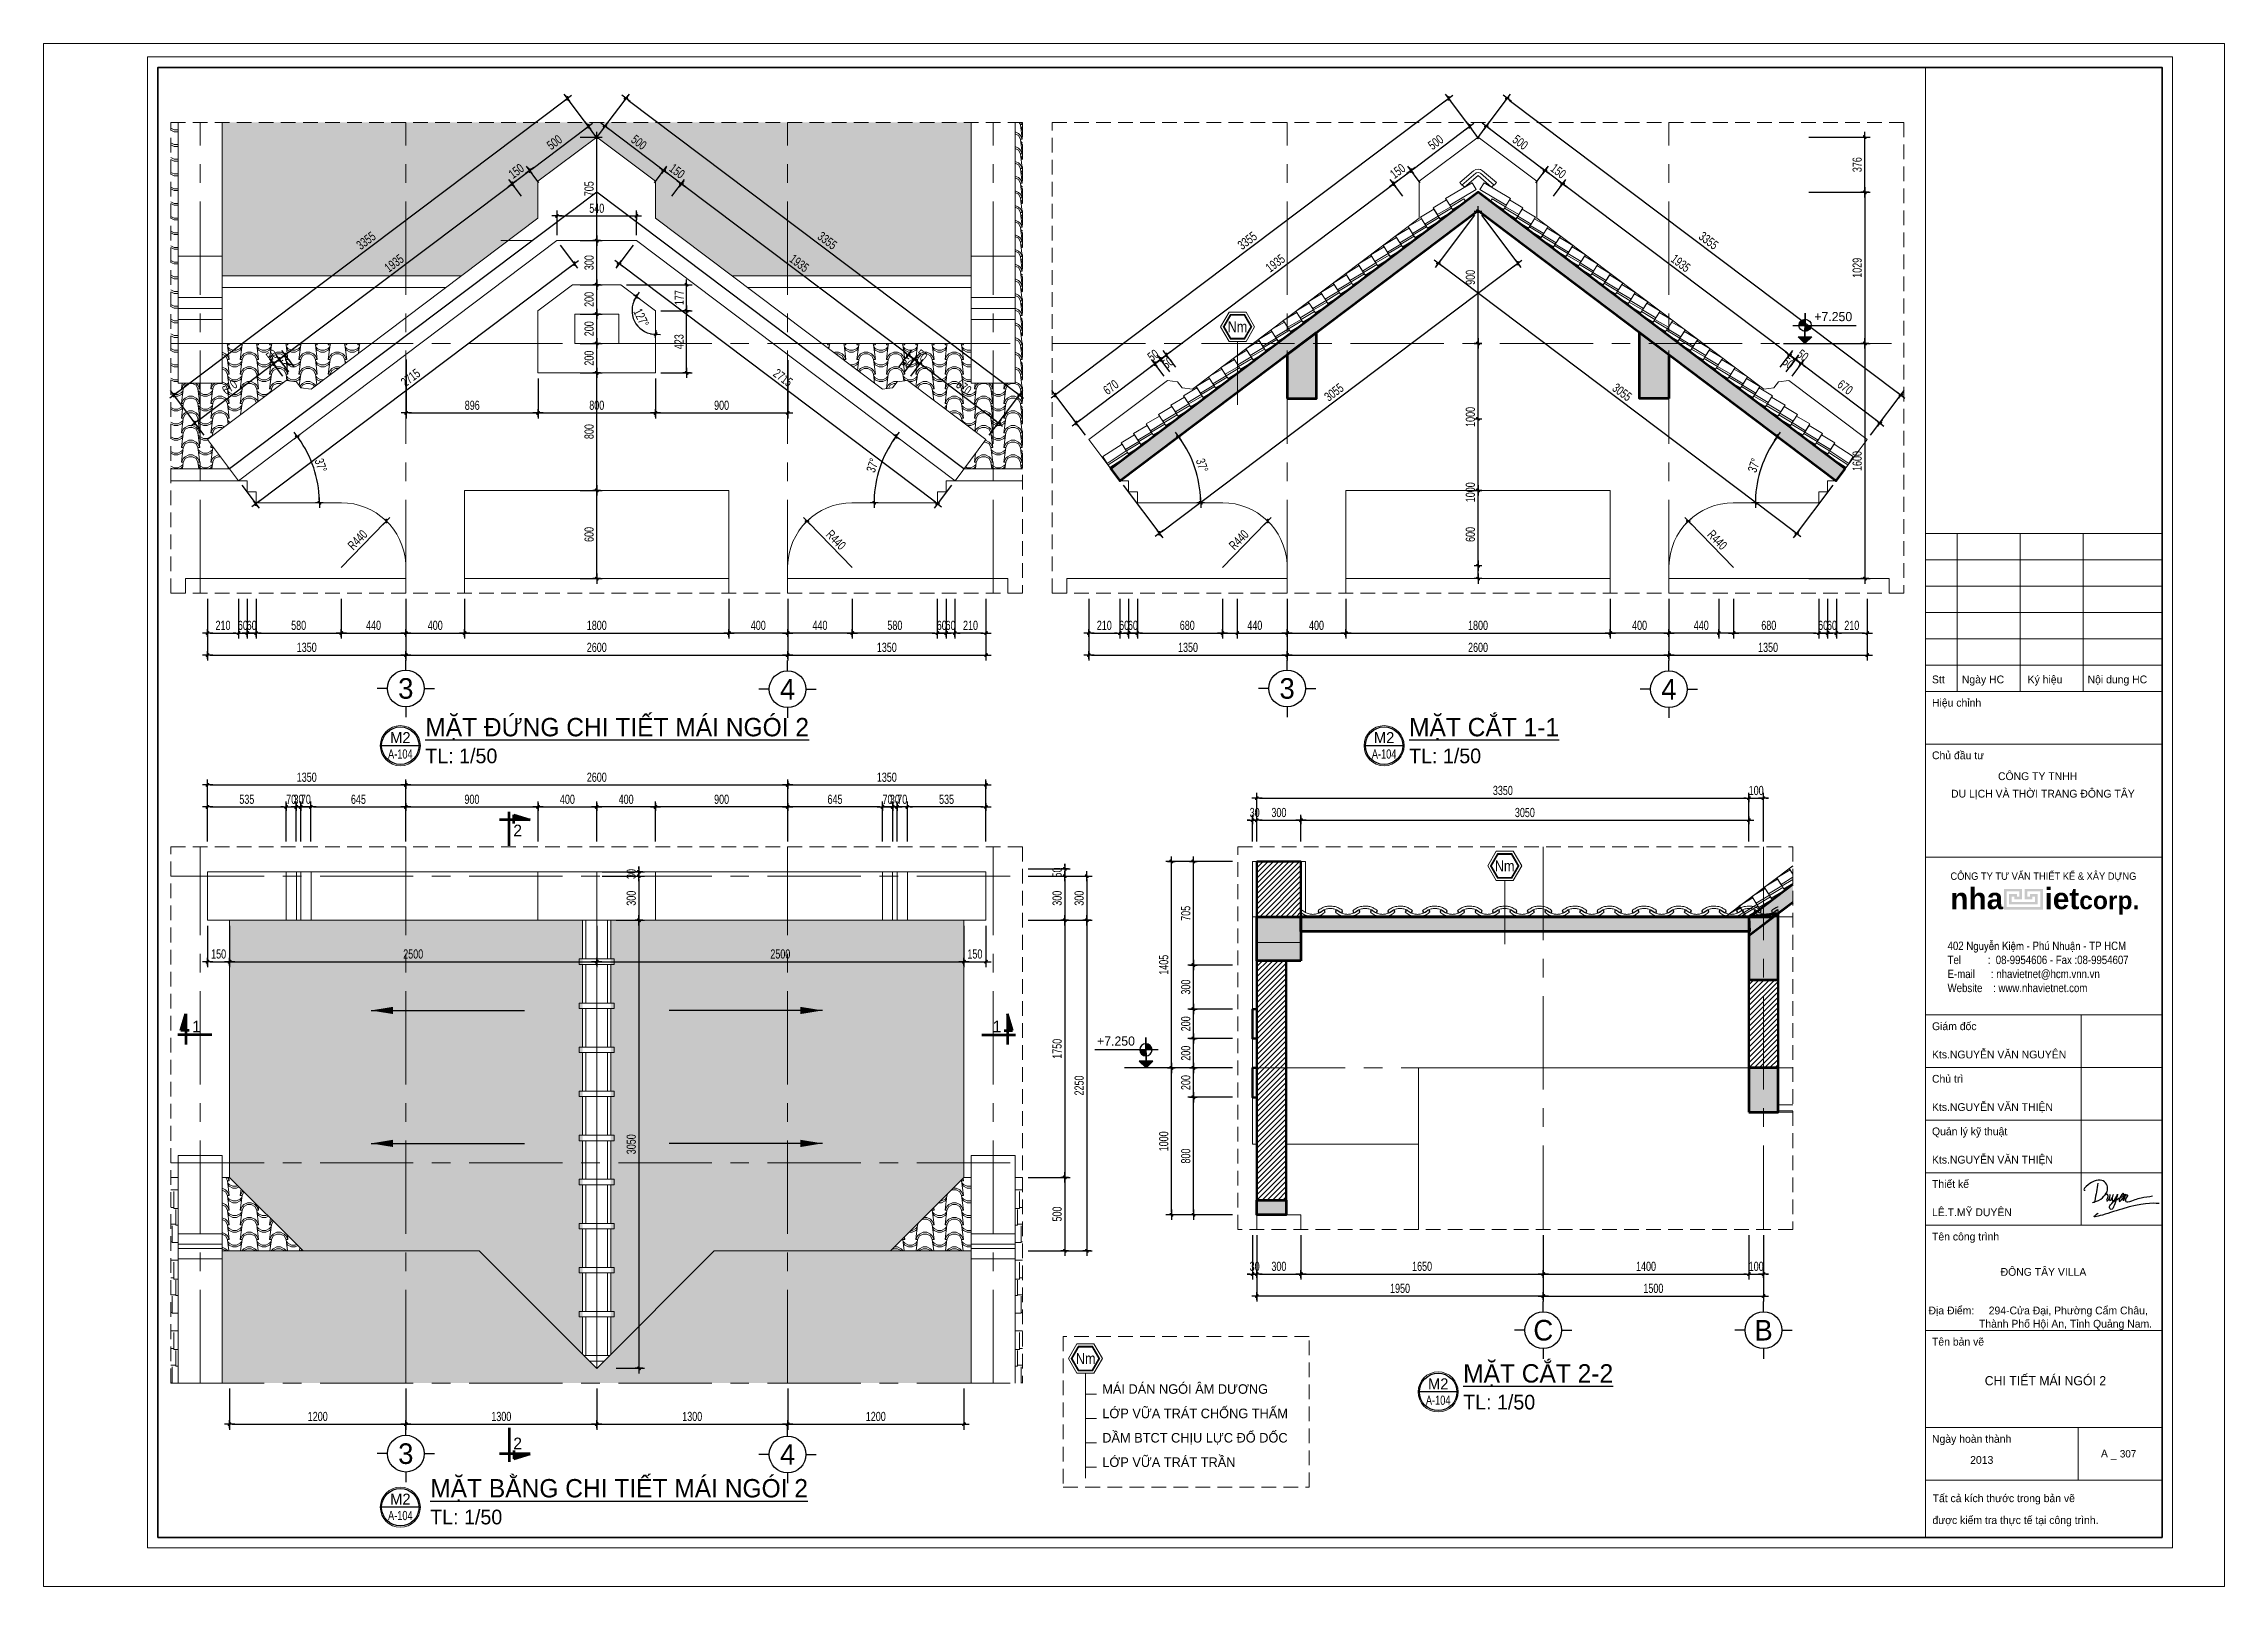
# Model space of a CAD drawing. Header units: inches. Extents: x 88947 to 296847, y 35049 to 161062.
# Drawn here: x 267147 to 281997, y 129559 to 140060 of the extents above; entities that cross this region are included whole.
import ezdxf
from ezdxf.enums import TextEntityAlignment as Align
from ezdxf.xclip import XClip

# ---------------------------------------------------------------- set-up
doc = ezdxf.new("R2010")
doc.units = ezdxf.units.IN
doc.header["$MEASUREMENT"] = 0
doc.header["$XCLIPFRAME"] = 0
doc.header["$PDMODE"] = 1
for name, pattern in [('ACAD_ISO03W100', [30, 12, -18]), ('CENTER', [50.8, 31.75, -6.35, 6.35, -6.35]), ('DASHED', [0.75, 0.5, -0.25])]:
    doc.linetypes.add(name, pattern=pattern)
for name, color, linetype in [('$AUDIT_BAD_LAYER1', 7, 'Continuous'), ('NHO', 8, 'Continuous'), ('text', 2, 'Continuous')]:
    doc.layers.add(name, color=color, linetype=linetype)
for name, color, linetype, lineweight in [('0.15', 175, 'Continuous', 20), ('0.4', 1, 'Continuous', 30), ('A-Dims', 145, 'Continuous', 25), ('A-Text', 30, 'Continuous', 9), ('A-Wall', 2, 'Continuous', 35), ('CUA', 42, 'Continuous', 20), ('DIM', 7, 'Continuous', 25), ('GHICHU', 40, 'Continuous', 18), ('HACTH', 8, 'Continuous', 5), ('HATCH', 8, 'Continuous', 5), ('KHUNG 1', 6, 'Continuous', 70), ('KHUNG 2', 144, 'Continuous', 18), ('KY HIEU', 4, 'Continuous', 25), ('NETCAT', 4, 'Continuous', 53), ('NETMANH', 192, 'Continuous', 18), ('netthay', 254, 'Continuous', 25), ('THAY', 3, 'Continuous', 18), ('TRUC', 252, 'ACAD_ISO03W100', 13), ('TUONG', 4, 'Continuous', 50)]:
    doc.layers.add(name, color=color, linetype=linetype, lineweight=lineweight)
doc.styles.add('DDCo-B-Helve-condense', font='VHELVCB.TTF')
doc.styles.add('FRANKO', font='VFRANKO.TTF')
doc.styles.add('KHUNGTEN', font='VHELVEB.TTF')
doc.styles.add('TAS-MTEXT', font='VAVOB.TTF', dxfattribs={"width": 0.75})
doc.styles.add('TEXT', font='VHELVCN.TTF')
doc.styles.add('tieude', font='VSOUVB.TTF')
doc.styles.add('VHELVEN', font='VHELVEN.TTF')
doc.styles.add('VNI-HELVE', font='VHELVEN.TTF')
doc.styles.add('VNI-HELVE-CONDENSE', font='VNARIAL.TTF', dxfattribs={"width": 0.7})
doc.dimstyles.new('TAS-50', dxfattribs={"dimscale": 25, "dimtxt": 2.5, "dimasz": 0.7, "dimexe": 1.5, "dimexo": 1.5, "dimgap": 0.8, "dimtad": 1, "dimdec": 0, "dimzin": 3, "dimdsep": 46, "dimtxsty": 'VNI-HELVE-CONDENSE', "dimblk": 'TICK', "dimcen": 2.5, "dimclrt": 71, "dimazin": 2, "dimtfac": 0.75, "dimtdec": 0, "dimtix": 1, "dimtmove": 2, "dimatfit": 2, "dimldrblk": 'TICK123', "dimfxl": 1.5, "dimtolj": 1, "dimtzin": 0, "dimarcsym": 0})
doc.dimstyles.new('TL 100', dxfattribs={"dimscale": 100, "dimtxt": 1.25, "dimasz": 0.5, "dimexe": 1, "dimexo": 1, "dimgap": 0.5, "dimtad": 1, "dimdec": 0, "dimzin": 3, "dimdsep": 46, "dimtxsty": 'VNI-HELVE-CONDENSE', "dimblk": 'DOT', "dimcen": 2, "dimclrt": 7, "dimazin": 2, "dimtfac": 0.75, "dimtdec": 0, "dimtix": 1, "dimtmove": 2, "dimatfit": 2, "dimfxl": 1.5, "dimtolj": 1, "dimtzin": 0, "dimarcsym": 0})
pattern_1 = [(0, (231335.82, 123147.5), (200, 100), [25, -175]), (0, (231335.82, 123160), (200, 100), [25, -75]), (0, (231435.82, 123172.5), (200, 100), [25, -175]), (0, (231285.82, 123110), (200, 100), [12.5, -100, 12.5, -75]), (45, (231298.315, 123135), (0, 100.00003), [17.6777, -265.165]), (45, (231285.815, 123172.5), (0, 100.00003), [12.63, -270.2127]), (45, (231285.815, 123185), (0, 100.00003), [15.15, -267.6927]), (135, (231410.815, 123185), (0, 100.00003), [15.15, -267.6927]), (135, (231410.815, 123172.5), (0, 100.00003), [12.63, -270.2127]), (135, (231398.315, 123135), (0, 100.00003), [17.6777, -265.165]), (26.56505, (231310.815, 123135), (5e-05, 100), [27.9509, -195.6559]), (26.56505, (231310.815, 123147.5), (5e-05, 100), [27.9509, -195.6559]), (26.56505, (231260.815, 123160), (5e-05, 100), [27.9509, -195.6559]), (26.56505, (231260.815, 123172.5), (5e-05, 100), [27.9509, -195.6559]), (63.43495, (231285.815, 123110), (-4.5e-05, 100), [27.9509, -419.2627]), (63.43495, (231298.315, 123110), (-4.5e-05, 100), [27.9509, -419.2627]), (116.56505, (231398.315, 123110), (4.5e-05, 100), [27.9509, -419.2627]), (116.56505, (231410.815, 123110), (4.5e-05, 100), [27.9509, -419.2627]), (153.43495, (231385.815, 123135), (-5e-05, 100), [27.9509, -195.6559]), (153.43495, (231385.815, 123147.5), (-5e-05, 100), [27.9509, -195.6559]), (153.43495, (231435.815, 123160), (-5e-05, 100), [27.9509, -195.6559]), (153.43495, (231435.815, 123172.5), (-5e-05, 100), [27.9509, -195.6559]), (82.874984, (231285.815, 123109.998), (-2.54e-05, 100.0000155), [100.7782, -1511.6733]), (97.125016, (231410.815, 123109.998), (2.54e-05, 100.0000155), [100.7782, -1511.6733])]
pattern_2 = [(90, (230703.42, 36473.69), (-100, 200), [25, -175]), (90, (230690.92, 36473.69), (-100, 200), [25, -75]), (90, (230678.42, 36573.69), (-100, 200), [25, -175]), (90, (230740.92, 36423.69), (-100, 200), [12.5, -100, 12.5, -75]), (135, (230715.92, 36436.195), (-100.00003, 6e-15), [17.6777, -265.165]), (135, (230678.42, 36423.695), (-100.00003, 6e-15), [12.63, -270.2127]), (135, (230665.92, 36423.695), (-100.00003, 6e-15), [15.15, -267.6927]), (225, (230665.92, 36548.695), (-100.00003, 6e-15), [15.15, -267.6927]), (225, (230678.42, 36548.695), (-100.00003, 6e-15), [12.63, -270.2127]), (225, (230715.92, 36536.195), (-100.00003, 6e-15), [17.6777, -265.165]), (116.56505, (230715.92, 36448.695), (-100, 4.5e-05), [27.9509, -195.6559]), (116.56505, (230703.42, 36448.695), (-100, 4.5e-05), [27.9509, -195.6559]), (116.56505, (230690.92, 36398.695), (-100, 4.5e-05), [27.9509, -195.6559]), (116.56505, (230678.42, 36398.695), (-100, 4.5e-05), [27.9509, -195.6559]), (153.43495, (230740.92, 36423.695), (-100.000001, -4.5e-05), [27.9509, -419.2627]), (153.43495, (230740.92, 36436.195), (-100.000001, -4.5e-05), [27.9509, -419.2627]), (206.56505, (230740.92, 36536.195), (-100.000001, 4.5e-05), [27.9509, -419.2627]), (206.56505, (230740.92, 36548.695), (-100.000001, 4.5e-05), [27.9509, -419.2627]), (243.43495, (230715.92, 36523.695), (-100, -4.5e-05), [27.9509, -195.6559]), (243.43495, (230703.42, 36523.695), (-100, -4.5e-05), [27.9509, -195.6559]), (243.43495, (230690.92, 36573.695), (-100, -4.5e-05), [27.9509, -195.6559]), (243.43495, (230678.42, 36573.695), (-100, -4.5e-05), [27.9509, -195.6559]), (172.874984, (230740.918, 36423.695), (-100.0000155, -2.54e-05), [100.7782, -1511.6733]), (187.125016, (230740.918, 36548.695), (-100.0000155, 2.54e-05), [100.7782, -1511.6733])]
pattern_3 = [(0, (231335.82, 36757.15), (200, 100), [25, -175]), (0, (231335.82, 36769.65), (200, 100), [25, -75]), (0, (231435.82, 36782.15), (200, 100), [25, -175]), (0, (231285.82, 36719.65), (200, 100), [12.5, -100, 12.5, -75]), (45, (231298.315, 36744.65), (0, 100.00003), [17.6777, -265.165]), (45, (231285.815, 36782.15), (0, 100.00003), [12.63, -270.2127]), (45, (231285.815, 36794.65), (0, 100.00003), [15.15, -267.6927]), (135, (231410.815, 36794.65), (0, 100.00003), [15.15, -267.6927]), (135, (231410.815, 36782.15), (0, 100.00003), [12.63, -270.2127]), (135, (231398.315, 36744.65), (0, 100.00003), [17.6777, -265.165]), (26.56505, (231310.815, 36744.65), (4.5e-05, 100), [27.9509, -195.6559]), (26.56505, (231310.815, 36757.15), (4.5e-05, 100), [27.9509, -195.6559]), (26.56505, (231260.815, 36769.65), (4.5e-05, 100), [27.9509, -195.6559]), (26.56505, (231260.815, 36782.15), (4.5e-05, 100), [27.9509, -195.6559]), (63.43495, (231285.815, 36719.65), (-4.5e-05, 100.000001), [27.9509, -419.2627]), (63.43495, (231298.315, 36719.65), (-4.5e-05, 100.000001), [27.9509, -419.2627]), (116.56505, (231398.315, 36719.65), (4.5e-05, 100.000001), [27.9509, -419.2627]), (116.56505, (231410.815, 36719.65), (4.5e-05, 100.000001), [27.9509, -419.2627]), (153.43495, (231385.815, 36744.65), (-4.5e-05, 100), [27.9509, -195.6559]), (153.43495, (231385.815, 36757.15), (-4.5e-05, 100), [27.9509, -195.6559]), (153.43495, (231435.815, 36769.65), (-4.5e-05, 100), [27.9509, -195.6559]), (153.43495, (231435.815, 36782.15), (-4.5e-05, 100), [27.9509, -195.6559]), (82.874984, (231285.815, 36719.651), (-2.54e-05, 100.0000155), [100.7782, -1511.6733]), (97.125016, (231410.815, 36719.651), (2.54e-05, 100.0000155), [100.7782, -1511.6733])]

msp = doc.modelspace()

# ---------------------------------------------------------------- texts
at = {"layer": 'KY HIEU', "style": 'DDCo-B-Helve-condense'}
for p in [(275210.1, 138095.2), (277029.4, 134425), (274176.5, 131071.9)]:
    msp.add_text('Nm', height=75, dxfattribs=at).set_placement(p)
at = {"layer": 'text', "style": 'FRANKO'}
for p in [(269576.4, 135298.7), (276275.5, 135298.7), (276643.7, 130899.8), (269576.4, 130114.9)]:
    msp.add_text('M2', height=75, dxfattribs=at).set_placement(p, align=Align.CENTER)
at = {"layer": 'text', "style": 'TAS-MTEXT', "width": 0.75}
for p in [(269576.4, 135193.6), (276275.5, 135193.6), (276643.7, 130794.7), (269576.4, 130009.8)]:
    msp.add_text('A-104', height=62.5, dxfattribs=at).set_placement(p, align=Align.CENTER)
at = {"layer": 'text', "style": 'FRANKO'}
for s, height, p in [('CHI TIEÁT MAÙI NGOÙI 2', 62.5, (280365.4, 130927.5)), ('MAÙI DAÙN NGOÙI AÂM DÖÔNG', 65, (274356.2, 130869.6)), ('LÔÙP VÖÕA TRAÙT CHOÁNG THAÁM', 65, (274356.2, 130703.7)), ('DAÀM BTCT CHÒU LÖÏC ÑOÅ DOÁC ', 65, (274356.2, 130537.8)), ('LÔÙP VÖÕA TRAÙT TRAÀN', 65, (274356.2, 130371.8)), ('307', 50, (281285.7, 130436.3))]:
    msp.add_text(s, height=height, dxfattribs=at).set_placement(p)
at = {"layer": 'text', "char_height": 125, "width": 5864.249, "attachment_point": 1, "style": 'FRANKO'}
for s, insert in [('{\\LMAËT ÑÖÙNG CHI TIEÁT MAÙI NGOÙI 2 \\P\\H0.8x;\\lTL: 1/50}', (269746.3, 135470)), ('{\\LMAËT CAÉT 1-1  \\P\\H0.8x;\\lTL: 1/50}', (276445.4, 135470)), ('{\\LMAËT CAÉT 2-2  \\P\\H0.8x;\\lTL: 1/50}', (276813.6, 131071.2)), ('{\\LMAËT BAÈNG CHI TIEÁT MAÙI NGOÙI 2\\P\\H0.8x;\\lTL: 1/50}', (269779.8, 130289.3))]:
    msp.add_mtext(s, dxfattribs=dict(at, insert=insert))

# ---------------------------------------------------------------- blocks, each defined once
blk = doc.blocks.new('A$C22DF5D2D')
for points in [[(-10, 1159), (-123, 479), (-148, 421), (-212, 409), (-104, 451), (219, 660), (363, 901), (147, 1267), (-150, 1235), (-388, 1094), (-537, 889), (-506, 892)], [(2356, 378), (916, 165), (-61, -39), (0, 0), (-61, -39)], [(255, 700), (290, 728), (339, 743), (363, 705), (341, 552), (331, 483), (357, 485), (464, 729), (431, 561), (448, 495), (513, 535), (530, 566), (588, 726), (535, 529), (559, 486), (639, 526), (747, 742), (622, 304), (565, 189), (507, 143), (444, 188), (443, 257), (521, 382), (803, 578), (926, 655), (981, 729), (981, 766), (870, 665), (831, 456), (904, 515), (1051, 736), (976, 480), (1094, 717), (1127, 703), (1105, 634), (1056, 499), (1066, 460), (1148, 442), (1421, 530), (1656, 597), (2094, 666)]]:
    blk.add_spline(points, degree=3)
blk = doc.blocks.new('khung ten')
at = {"layer": '0.4'}
h = blk.add_hatch(color=256, dxfattribs=at)
h.paths.add_polyline_path([(303108, -206615), (302758, -206615), (302758, -207015), (303508, -207015), (303508, -206615), (303158, -206615), (303158, -206815), (303308, -206815), (303308, -206765), (303358, -206765), (303358, -206865), (302908, -206865), (302908, -206765), (302958, -206765), (302958, -206815), (303108, -206815)])
h.paths.add_polyline_path([(303058, -206665), (303058, -206765), (303008, -206765), (303008, -206715), (302858, -206715), (302858, -206915), (303408, -206915), (303408, -206715), (303258, -206715), (303258, -206765), (303208, -206765), (303208, -206665), (303458, -206665), (303458, -206965), (302808, -206965), (302808, -206665)], flags=16)
at = {"layer": '0.15', "ltscale": 0.7}
blk.add_line((301249, -213090), (305804, -213090), dxfattribs=at)
at = {"layer": 'A-Wall', "ltscale": 0.7}
blk.add_lwpolyline([(267204, -219099), (305804, -219099), (305804, -190799), (267204, -190799)], close=True, dxfattribs=at)
at = {"layer": 'KHUNG 2', "ltscale": 0.7}
for p, q in [((301249, -219099), (301249, -190799)), ((301249, -199776), (305804, -199776)), ((301856, -202813), (301856, -199776)), ((303071, -202813), (303071, -199776)), ((304286, -202813), (304286, -199776)), ((301249, -200282), (305804, -200282)), ((301249, -200789), (305804, -200789)), ((305804, -201295), (301249, -201295)), ((301249, -201801), (305804, -201801)), ((301249, -202307), (305804, -202307)), ((301249, -202813), (305804, -202813)), ((301249, -203826), (305804, -203826)), ((301249, -206004), (305804, -206004)), ((301249, -209041), (305804, -209041)), ((304246, -213090), (304246, -209041)), ((301249, -210053), (305804, -210053)), ((301249, -211065), (305804, -211065)), ((301249, -212078), (305804, -212078)), ((301249, -213090), (305804, -213090)), ((301249, -215115), (305804, -215115)), ((301249, -216986), (305804, -216986)), ((304185, -217998), (304185, -216986)), ((301249, -217998), (305804, -217998))]:
    blk.add_line(p, q, dxfattribs=at)
blk.add_lwpolyline([(267004, -219299), (306004, -219299), (306004, -190599), (267004, -190599)], close=True, dxfattribs=at)
at = {"layer": 'NETMANH', "ltscale": 0.7}
blk.add_lwpolyline([(265004, -220042), (307004, -220042), (307004, -190342), (265004, -190342)], close=True, dxfattribs=at)
at = {"layer": 'text', "linetype": 'Continuous', "xscale": 0.5, "yscale": 0.5, "zscale": 0.5}
blk.add_blockref('A$C22DF5D2D', (304573, -212860), dxfattribs=at)
at = {"layer": '$AUDIT_BAD_LAYER1', "color": 2, "linetype": 'Continuous', "style": 'KHUNGTEN', "width": 0.9}
blk.add_text('COÂNG TY TÖ VAÁN THIEÁT KEÁ & XAÂY DÖÏNG', height=142.53, dxfattribs=at).set_placement((303519, -206369), align=Align.MIDDLE_CENTER)
at = {"layer": '$AUDIT_BAD_LAYER1', "color": 2, "linetype": 'Continuous', "insert": (301673, -207630), "char_height": 161.97, "width": 6102.51, "attachment_point": 1, "style": 'KHUNGTEN'}
blk.add_mtext('{\\fVNI-Helve-Condense|b0|i0|c0|p2;402 Nguyeãn Kieäm - Phuù Nhuaän - TP HCM \\PTel          :  08-9954606 - Fax :08-9954607\\PE-mail      : nhavietnet@hcm.vnn.vn\\PWebsite    : www.nhavietnet.com}', dxfattribs=at)
at = {"layer": 'text', "linetype": 'Continuous', "style": 'FRANKO'}
for s, p in [('Stt', (301373, -202657)), ('Ngaøy HC', (301948, -202657)), ('Kyù hieäu', (303215, -202657)), ('Noäi dung HC', (304369, -202657)), ('Hieäu chænh', (301373, -203106)), ('Chuû ñaàu tö', (301373, -204118)), ('COÂNG TY TNHH ', (302644, -204520)), ('DU LÒCH VAØ THÔØI TRANG ÑOÂNG TAÂY', (301740, -204857)), ('Giaùm ñoác', (301373, -209334)), ('Kts.NGUYEÃN VAÊN NGUYEÂN', (301373, -209878)), ('Chuû trì', (301373, -210346)), ('Kts.NGUYEÃN VAÊN THIEÄN', (301373, -210890)), ('Quaûn lyù kyõ thuaät', (301373, -211358)), ('Kts.NGUYEÃN VAÊN THIEÄN', (301373, -211903)), ('Thieát keá', (301373, -212370)), ('LEÂ.T.MYÕ DUYEÂN', (301373, -212915)), ('Teân coâng trình', (301373, -213383)), ('ÑOÂNG TAÂY VILLA', (302695, -214063)), ('Ñòa Ñieåm:     294-Cöûa Ñaïi, Phöôøng Caåm Chaâu, ', (301306, -214806)), ('Thaønh Phoá Hoäi An, Tænh Quaûng Nam.', (302278, -215061)), ('Teân baûn veõ ', (301373, -215407)), ('Ngaøy hoaøn thaønh', (301373, -217278)), ('2013', (302108, -217684)), ('A _ ', (304627, -217560)), ('Taát caû kích thöôùc trong baûn veõ ', (301385, -218421)), ('ñöôïc kieåm tra thöïc teá taïi coâng trình.', (301381, -218842))]:
    blk.add_text(s, height=150, dxfattribs=at).set_placement(p)
at = {"layer": 'text', "linetype": 'Continuous', "insert": (303546, -206852), "char_height": 410.12, "width": 9417.44, "attachment_point": 5, "style": 'KHUNGTEN'}
blk.add_mtext('{\\fVNI-Helve|b1|i0|c0|p2;nha     iet\\H0.8274x;corp.}', dxfattribs=at)
blk = doc.blocks.new('A$C15DE5CD6')
at = {"layer": 'THAY'}
for points in [[(300, 430), (0, 430)], [(300, 150), (0, 150)], [(300, 75), (0, 75)], [(300, 0), (0, 0)], [(300, -434), (0, -434)]]:
    blk.add_lwpolyline(points, dxfattribs=at)
blk = doc.blocks.new('A$C083E62B9')
at = {"layer": 'THAY'}
blk.add_lwpolyline([(-165, -500), (165, -500), (400, -677), (400, -1100), (-400, -1100), (-400, -677), (-165, -500)], dxfattribs=at)
blk.add_lwpolyline([(150, -700), (-150, -700), (-150, -900), (150, -900)], close=True, dxfattribs=at)
blk = doc.blocks.new('TICK')
at = {"layer": 'A-Dims', "color": 1}
for p, q in [((-2, 0), (2, 0)), ((0, 1.5), (0, -1.5))]:
    blk.add_line(p, q, dxfattribs=at)
at = {"layer": 'A-Dims', "color": 1, "const_width": 0.788}
blk.add_lwpolyline([(-0.33, -0.35), (0.38, 0.38)], dxfattribs=at)
at = {"layer": 'A-Dims', "color": 1, "const_width": 0.394}
for points in [[(0.24, 0.52, -0.414214), (0.52, 0.52, -1)], [(0.52, 0.52, -0.414214), (0.52, 0.24, -1)], [(-0.47, -0.21, 0.414214), (-0.47, -0.49, 1)], [(-0.47, -0.49, 0.414214), (-0.19, -0.49, 1)]]:
    blk.add_lwpolyline(points, format="xyb", dxfattribs=at)
blk = doc.blocks.new('*D2036')
at = {"layer": 'Defpoints', "color": 0}
for p in [(268264, 136319), (268474, 136319), (268474, 136048)]:
    blk.add_point(p, dxfattribs=at)
at = {"layer": 'DIM', "color": 0, "lineweight": -2}
for p, q in [((268264, 136281), (268264, 136010)), ((268474, 136281), (268474, 136010)), ((268281, 136048), (268456, 136048))]:
    blk.add_line(p, q, dxfattribs=at)
at = {"layer": 'DIM', "color": 0, "lineweight": -2, "xscale": 17.5, "yscale": 17.5, "zscale": 17.5, "rotation": 180}
blk.add_blockref('TICK', (268264, 136048), dxfattribs=at)
at = {"layer": 'DIM', "color": 0, "lineweight": -2, "xscale": 17.5, "yscale": 17.5, "zscale": 17.5}
blk.add_blockref('TICK', (268474, 136048), dxfattribs=at)
at = {"layer": 'DIM', "color": 71, "insert": (268369, 136100), "char_height": 62.5, "attachment_point": 5, "style": 'VNI-HELVE-CONDENSE'}
blk.add_mtext('\\A1;210', dxfattribs=at)
blk = doc.blocks.new('TICK123')
at = {"layer": 'A-Dims', "color": 1}
blk.add_lwpolyline([(0.05, 0, 0, 0.84, 0), (-2.11, 0, 8.4, 8.4, 0)], format="xyseb", dxfattribs=at)
blk = doc.blocks.new('*D2037')
at = {"layer": 'Defpoints', "color": 0}
for p in [(268474, 136319), (268534, 136319), (268534, 136048)]:
    blk.add_point(p, dxfattribs=at)
at = {"layer": 'DIM', "color": 0, "lineweight": -2}
for p, q in [((268474, 136281), (268474, 136010)), ((268534, 136281), (268534, 136010)), ((268456, 136048), (268439, 136048)), ((268474, 136048), (268534, 136048)), ((268551, 136048), (268569, 136048))]:
    blk.add_line(p, q, dxfattribs=at)
at = {"layer": 'DIM', "color": 0, "lineweight": -2, "xscale": 17.5, "yscale": 17.5, "zscale": 17.5}
blk.add_blockref('TICK', (268474, 136048), dxfattribs=at)
at = {"layer": 'DIM', "color": 0, "lineweight": -2, "xscale": 17.5, "yscale": 17.5, "zscale": 17.5, "rotation": 180}
blk.add_blockref('TICK', (268534, 136048), dxfattribs=at)
at = {"layer": 'DIM', "color": 71, "insert": (268504, 136100), "char_height": 62.5, "attachment_point": 5, "style": 'VNI-HELVE-CONDENSE'}
blk.add_mtext('\\A1;60', dxfattribs=at)
blk = doc.blocks.new('*D2038')
at = {"layer": 'Defpoints', "color": 0}
for p in [(268534, 136319), (268594, 136319), (268594, 136048)]:
    blk.add_point(p, dxfattribs=at)
at = {"layer": 'DIM', "color": 0, "lineweight": -2}
for p, q in [((268534, 136281), (268534, 136010)), ((268594, 136281), (268594, 136010)), ((268516, 136048), (268499, 136048)), ((268534, 136048), (268594, 136048)), ((268611, 136048), (268629, 136048))]:
    blk.add_line(p, q, dxfattribs=at)
at = {"layer": 'DIM', "color": 0, "lineweight": -2, "xscale": 17.5, "yscale": 17.5, "zscale": 17.5}
blk.add_blockref('TICK', (268534, 136048), dxfattribs=at)
at = {"layer": 'DIM', "color": 0, "lineweight": -2, "xscale": 17.5, "yscale": 17.5, "zscale": 17.5, "rotation": 180}
blk.add_blockref('TICK', (268594, 136048), dxfattribs=at)
at = {"layer": 'DIM', "color": 71, "insert": (268564, 136100), "char_height": 62.5, "attachment_point": 5, "style": 'VNI-HELVE-CONDENSE'}
blk.add_mtext('\\A1;60', dxfattribs=at)
blk = doc.blocks.new('*D2039')
at = {"layer": 'Defpoints', "color": 0}
for p in [(268594, 136319), (269174, 136319), (269174, 136048)]:
    blk.add_point(p, dxfattribs=at)
at = {"layer": 'DIM', "color": 0, "lineweight": -2}
for p, q in [((268594, 136281), (268594, 136010)), ((269174, 136281), (269174, 136010)), ((268611, 136048), (269156, 136048))]:
    blk.add_line(p, q, dxfattribs=at)
at = {"layer": 'DIM', "color": 0, "lineweight": -2, "xscale": 17.5, "yscale": 17.5, "zscale": 17.5, "rotation": 180}
blk.add_blockref('TICK', (268594, 136048), dxfattribs=at)
at = {"layer": 'DIM', "color": 0, "lineweight": -2, "xscale": 17.5, "yscale": 17.5, "zscale": 17.5}
blk.add_blockref('TICK', (269174, 136048), dxfattribs=at)
at = {"layer": 'DIM', "color": 71, "insert": (268884, 136100), "char_height": 62.5, "attachment_point": 5, "style": 'VNI-HELVE-CONDENSE'}
blk.add_mtext('\\A1;580', dxfattribs=at)
blk = doc.blocks.new('*D2040')
at = {"layer": 'Defpoints', "color": 0}
for p in [(269174, 136319), (269614, 136319), (269614, 136048)]:
    blk.add_point(p, dxfattribs=at)
at = {"layer": 'DIM', "color": 0, "lineweight": -2}
for p, q in [((269174, 136281), (269174, 136010)), ((269614, 136281), (269614, 136010)), ((269191, 136048), (269596, 136048))]:
    blk.add_line(p, q, dxfattribs=at)
at = {"layer": 'DIM', "color": 0, "lineweight": -2, "xscale": 17.5, "yscale": 17.5, "zscale": 17.5, "rotation": 180}
blk.add_blockref('TICK', (269174, 136048), dxfattribs=at)
at = {"layer": 'DIM', "color": 0, "lineweight": -2, "xscale": 17.5, "yscale": 17.5, "zscale": 17.5}
blk.add_blockref('TICK', (269614, 136048), dxfattribs=at)
at = {"layer": 'DIM', "color": 71, "insert": (269394, 136100), "char_height": 62.5, "attachment_point": 5, "style": 'VNI-HELVE-CONDENSE'}
blk.add_mtext('\\A1;440', dxfattribs=at)
blk = doc.blocks.new('*D2041')
at = {"layer": 'Defpoints', "color": 0}
for p in [(269614, 136319), (270014, 136319), (270014, 136048)]:
    blk.add_point(p, dxfattribs=at)
at = {"layer": 'DIM', "color": 0, "lineweight": -2}
for p, q in [((269614, 136281), (269614, 136010)), ((270014, 136281), (270014, 136010)), ((269631, 136048), (269996, 136048))]:
    blk.add_line(p, q, dxfattribs=at)
at = {"layer": 'DIM', "color": 0, "lineweight": -2, "xscale": 17.5, "yscale": 17.5, "zscale": 17.5, "rotation": 180}
blk.add_blockref('TICK', (269614, 136048), dxfattribs=at)
at = {"layer": 'DIM', "color": 0, "lineweight": -2, "xscale": 17.5, "yscale": 17.5, "zscale": 17.5}
blk.add_blockref('TICK', (270014, 136048), dxfattribs=at)
at = {"layer": 'DIM', "color": 71, "insert": (269814, 136100), "char_height": 62.5, "attachment_point": 5, "style": 'VNI-HELVE-CONDENSE'}
blk.add_mtext('\\A1;400', dxfattribs=at)
blk = doc.blocks.new('*D2042')
at = {"layer": 'Defpoints', "color": 0}
for p in [(270014, 136319), (271814, 136319), (271814, 136048)]:
    blk.add_point(p, dxfattribs=at)
at = {"layer": 'DIM', "color": 0, "lineweight": -2}
for p, q in [((270014, 136281), (270014, 136010)), ((271814, 136281), (271814, 136010)), ((270031, 136048), (271796, 136048))]:
    blk.add_line(p, q, dxfattribs=at)
at = {"layer": 'DIM', "color": 0, "lineweight": -2, "xscale": 17.5, "yscale": 17.5, "zscale": 17.5, "rotation": 180}
blk.add_blockref('TICK', (270014, 136048), dxfattribs=at)
at = {"layer": 'DIM', "color": 0, "lineweight": -2, "xscale": 17.5, "yscale": 17.5, "zscale": 17.5}
blk.add_blockref('TICK', (271814, 136048), dxfattribs=at)
at = {"layer": 'DIM', "color": 71, "insert": (270914, 136100), "char_height": 62.5, "attachment_point": 5, "style": 'VNI-HELVE-CONDENSE'}
blk.add_mtext('\\A1;1800', dxfattribs=at)
blk = doc.blocks.new('*D2043')
at = {"layer": 'Defpoints', "color": 0}
for p in [(273353, 136319), (273564, 136319), (273353, 136048)]:
    blk.add_point(p, dxfattribs=at)
at = {"layer": 'DIM', "color": 0, "lineweight": -2}
for p, q in [((273353, 136281), (273353, 136010)), ((273564, 136281), (273564, 136010)), ((273546, 136048), (273371, 136048))]:
    blk.add_line(p, q, dxfattribs=at)
at = {"layer": 'DIM', "color": 0, "lineweight": -2, "xscale": 17.5, "yscale": 17.5, "zscale": 17.5, "rotation": 180}
blk.add_blockref('TICK', (273353, 136048), dxfattribs=at)
at = {"layer": 'DIM', "color": 0, "lineweight": -2, "xscale": 17.5, "yscale": 17.5, "zscale": 17.5}
blk.add_blockref('TICK', (273564, 136048), dxfattribs=at)
at = {"layer": 'DIM', "color": 71, "insert": (273459, 136100), "char_height": 62.5, "attachment_point": 5, "style": 'VNI-HELVE-CONDENSE'}
blk.add_mtext('\\A1;210', dxfattribs=at)
blk = doc.blocks.new('*D2044')
at = {"layer": 'Defpoints', "color": 0}
for p in [(273293, 136319), (273353, 136319), (273293, 136048)]:
    blk.add_point(p, dxfattribs=at)
at = {"layer": 'DIM', "color": 0, "lineweight": -2}
for p, q in [((273293, 136281), (273293, 136010)), ((273353, 136281), (273353, 136010)), ((273276, 136048), (273258, 136048)), ((273353, 136048), (273293, 136048)), ((273371, 136048), (273388, 136048))]:
    blk.add_line(p, q, dxfattribs=at)
at = {"layer": 'DIM', "color": 0, "lineweight": -2, "xscale": 17.5, "yscale": 17.5, "zscale": 17.5}
blk.add_blockref('TICK', (273293, 136048), dxfattribs=at)
at = {"layer": 'DIM', "color": 0, "lineweight": -2, "xscale": 17.5, "yscale": 17.5, "zscale": 17.5, "rotation": 180}
blk.add_blockref('TICK', (273353, 136048), dxfattribs=at)
at = {"layer": 'DIM', "color": 71, "insert": (273323, 136100), "char_height": 62.5, "attachment_point": 5, "style": 'VNI-HELVE-CONDENSE'}
blk.add_mtext('\\A1;60', dxfattribs=at)
blk = doc.blocks.new('*D2045')
at = {"layer": 'Defpoints', "color": 0}
for p in [(273233, 136319), (273293, 136319), (273233, 136048)]:
    blk.add_point(p, dxfattribs=at)
at = {"layer": 'DIM', "color": 0, "lineweight": -2}
for p, q in [((273233, 136281), (273233, 136010)), ((273293, 136281), (273293, 136010)), ((273216, 136048), (273198, 136048)), ((273293, 136048), (273233, 136048)), ((273311, 136048), (273328, 136048))]:
    blk.add_line(p, q, dxfattribs=at)
at = {"layer": 'DIM', "color": 0, "lineweight": -2, "xscale": 17.5, "yscale": 17.5, "zscale": 17.5}
blk.add_blockref('TICK', (273233, 136048), dxfattribs=at)
at = {"layer": 'DIM', "color": 0, "lineweight": -2, "xscale": 17.5, "yscale": 17.5, "zscale": 17.5, "rotation": 180}
blk.add_blockref('TICK', (273293, 136048), dxfattribs=at)
at = {"layer": 'DIM', "color": 71, "insert": (273263, 136100), "char_height": 62.5, "attachment_point": 5, "style": 'VNI-HELVE-CONDENSE'}
blk.add_mtext('\\A1;60', dxfattribs=at)
blk = doc.blocks.new('*D2046')
at = {"layer": 'Defpoints', "color": 0}
for p in [(272654, 136319), (273233, 136319), (272654, 136048)]:
    blk.add_point(p, dxfattribs=at)
at = {"layer": 'DIM', "color": 0, "lineweight": -2}
for p, q in [((272654, 136281), (272654, 136010)), ((273233, 136281), (273233, 136010)), ((273216, 136048), (272671, 136048))]:
    blk.add_line(p, q, dxfattribs=at)
at = {"layer": 'DIM', "color": 0, "lineweight": -2, "xscale": 17.5, "yscale": 17.5, "zscale": 17.5, "rotation": 180}
blk.add_blockref('TICK', (272654, 136048), dxfattribs=at)
at = {"layer": 'DIM', "color": 0, "lineweight": -2, "xscale": 17.5, "yscale": 17.5, "zscale": 17.5}
blk.add_blockref('TICK', (273233, 136048), dxfattribs=at)
at = {"layer": 'DIM', "color": 71, "insert": (272944, 136100), "char_height": 62.5, "attachment_point": 5, "style": 'VNI-HELVE-CONDENSE'}
blk.add_mtext('\\A1;580', dxfattribs=at)
blk = doc.blocks.new('*D2047')
at = {"layer": 'Defpoints', "color": 0}
for p in [(272214, 136319), (272654, 136319), (272214, 136048)]:
    blk.add_point(p, dxfattribs=at)
at = {"layer": 'DIM', "color": 0, "lineweight": -2}
for p, q in [((272214, 136281), (272214, 136010)), ((272654, 136281), (272654, 136010)), ((272636, 136048), (272231, 136048))]:
    blk.add_line(p, q, dxfattribs=at)
at = {"layer": 'DIM', "color": 0, "lineweight": -2, "xscale": 17.5, "yscale": 17.5, "zscale": 17.5, "rotation": 180}
blk.add_blockref('TICK', (272214, 136048), dxfattribs=at)
at = {"layer": 'DIM', "color": 0, "lineweight": -2, "xscale": 17.5, "yscale": 17.5, "zscale": 17.5}
blk.add_blockref('TICK', (272654, 136048), dxfattribs=at)
at = {"layer": 'DIM', "color": 71, "insert": (272434, 136100), "char_height": 62.5, "attachment_point": 5, "style": 'VNI-HELVE-CONDENSE'}
blk.add_mtext('\\A1;440', dxfattribs=at)
blk = doc.blocks.new('*D2048')
at = {"layer": 'Defpoints', "color": 0}
for p in [(271814, 136319), (272214, 136319), (271814, 136048)]:
    blk.add_point(p, dxfattribs=at)
at = {"layer": 'DIM', "color": 0, "lineweight": -2}
for p, q in [((271814, 136281), (271814, 136010)), ((272214, 136281), (272214, 136010)), ((272196, 136048), (271831, 136048))]:
    blk.add_line(p, q, dxfattribs=at)
at = {"layer": 'DIM', "color": 0, "lineweight": -2, "xscale": 17.5, "yscale": 17.5, "zscale": 17.5, "rotation": 180}
blk.add_blockref('TICK', (271814, 136048), dxfattribs=at)
at = {"layer": 'DIM', "color": 0, "lineweight": -2, "xscale": 17.5, "yscale": 17.5, "zscale": 17.5}
blk.add_blockref('TICK', (272214, 136048), dxfattribs=at)
at = {"layer": 'DIM', "color": 71, "insert": (272014, 136100), "char_height": 62.5, "attachment_point": 5, "style": 'VNI-HELVE-CONDENSE'}
blk.add_mtext('\\A1;400', dxfattribs=at)
blk = doc.blocks.new('*D2049')
at = {"layer": 'Defpoints', "color": 0}
for p in [(268264, 136169), (269614, 136169), (269614, 135898)]:
    blk.add_point(p, dxfattribs=at)
at = {"layer": 'DIM', "color": 0, "lineweight": -2}
for p, q in [((268264, 136131), (268264, 135860)), ((269614, 136131), (269614, 135860)), ((268281, 135898), (269596, 135898))]:
    blk.add_line(p, q, dxfattribs=at)
at = {"layer": 'DIM', "color": 0, "lineweight": -2, "xscale": 17.5, "yscale": 17.5, "zscale": 17.5, "rotation": 180}
blk.add_blockref('TICK', (268264, 135898), dxfattribs=at)
at = {"layer": 'DIM', "color": 0, "lineweight": -2, "xscale": 17.5, "yscale": 17.5, "zscale": 17.5}
blk.add_blockref('TICK', (269614, 135898), dxfattribs=at)
at = {"layer": 'DIM', "color": 71, "insert": (268939, 135950), "char_height": 62.5, "attachment_point": 5, "style": 'VNI-HELVE-CONDENSE'}
blk.add_mtext('\\A1;1350', dxfattribs=at)
blk = doc.blocks.new('*D2050')
at = {"layer": 'Defpoints', "color": 0}
for p in [(272214, 136319), (269614, 136169), (272214, 135898)]:
    blk.add_point(p, dxfattribs=at)
at = {"layer": 'DIM', "color": 0, "lineweight": -2}
for p, q in [((272214, 136281), (272214, 135860)), ((269614, 136131), (269614, 135860)), ((269631, 135898), (272196, 135898))]:
    blk.add_line(p, q, dxfattribs=at)
at = {"layer": 'DIM', "color": 0, "lineweight": -2, "xscale": 17.5, "yscale": 17.5, "zscale": 17.5, "rotation": 180}
blk.add_blockref('TICK', (269614, 135898), dxfattribs=at)
at = {"layer": 'DIM', "color": 0, "lineweight": -2, "xscale": 17.5, "yscale": 17.5, "zscale": 17.5}
blk.add_blockref('TICK', (272214, 135898), dxfattribs=at)
at = {"layer": 'DIM', "color": 71, "insert": (270914, 135950), "char_height": 62.5, "attachment_point": 5, "style": 'VNI-HELVE-CONDENSE'}
blk.add_mtext('\\A1;2600', dxfattribs=at)
blk = doc.blocks.new('*D2051')
at = {"layer": 'Defpoints', "color": 0}
for p in [(272214, 136319), (273564, 136319), (273564, 135898)]:
    blk.add_point(p, dxfattribs=at)
at = {"layer": 'DIM', "color": 0, "lineweight": -2}
for p, q in [((272214, 136281), (272214, 135860)), ((273564, 136281), (273564, 135860)), ((272231, 135898), (273546, 135898))]:
    blk.add_line(p, q, dxfattribs=at)
at = {"layer": 'DIM', "color": 0, "lineweight": -2, "xscale": 17.5, "yscale": 17.5, "zscale": 17.5, "rotation": 180}
blk.add_blockref('TICK', (272214, 135898), dxfattribs=at)
at = {"layer": 'DIM', "color": 0, "lineweight": -2, "xscale": 17.5, "yscale": 17.5, "zscale": 17.5}
blk.add_blockref('TICK', (273564, 135898), dxfattribs=at)
at = {"layer": 'DIM', "color": 71, "insert": (272889, 135950), "char_height": 62.5, "attachment_point": 5, "style": 'VNI-HELVE-CONDENSE'}
blk.add_mtext('\\A1;1350', dxfattribs=at)
blk = doc.blocks.new('*D2052')
at = {"layer": 'Defpoints', "color": 0}
for p in [(270764, 137019), (270914, 137019), (270764, 136419)]:
    blk.add_point(p, dxfattribs=at)
at = {"layer": 'DIM', "color": 0, "lineweight": -2}
for p, q in [((270801, 137019), (270951, 137019)), ((270914, 136436), (270914, 137001)), ((270801, 136419), (270951, 136419))]:
    blk.add_line(p, q, dxfattribs=at)
at = {"layer": 'DIM', "color": 0, "lineweight": -2, "xscale": 17.5, "yscale": 17.5, "zscale": 17.5}
for p, rotation in [((270914, 137019), 90), ((270914, 136419), 270)]:
    blk.add_blockref('TICK', p, dxfattribs=dict(at, rotation=rotation))
at = {"layer": 'DIM', "color": 71, "insert": (270862, 136719), "char_height": 62.5, "attachment_point": 5, "rotation": 90, "style": 'VNI-HELVE-CONDENSE'}
blk.add_mtext('\\A1;600', dxfattribs=at)
blk = doc.blocks.new('*D2053')
at = {"layer": 'Defpoints', "color": 0}
for p in [(270764, 137819), (270914, 137819), (270764, 137019)]:
    blk.add_point(p, dxfattribs=at)
at = {"layer": 'DIM', "color": 0, "lineweight": -2}
for p, q in [((270801, 137819), (270951, 137819)), ((270914, 137036), (270914, 137801)), ((270801, 137019), (270951, 137019))]:
    blk.add_line(p, q, dxfattribs=at)
at = {"layer": 'DIM', "color": 0, "lineweight": -2, "xscale": 17.5, "yscale": 17.5, "zscale": 17.5}
for p, rotation in [((270914, 137819), 90), ((270914, 137019), 270)]:
    blk.add_blockref('TICK', p, dxfattribs=dict(at, rotation=rotation))
at = {"layer": 'DIM', "color": 71, "insert": (270862, 137419), "char_height": 62.5, "attachment_point": 5, "rotation": 90, "style": 'VNI-HELVE-CONDENSE'}
blk.add_mtext('\\A1;800', dxfattribs=at)
blk = doc.blocks.new('*D2054')
at = {"layer": 'Defpoints', "color": 0}
for p in [(270764, 138019), (270914, 138019), (270764, 137819)]:
    blk.add_point(p, dxfattribs=at)
at = {"layer": 'DIM', "color": 0, "lineweight": -2}
for p, q in [((270801, 138019), (270951, 138019)), ((270914, 137836), (270914, 138001)), ((270801, 137819), (270951, 137819))]:
    blk.add_line(p, q, dxfattribs=at)
at = {"layer": 'DIM', "color": 0, "lineweight": -2, "xscale": 17.5, "yscale": 17.5, "zscale": 17.5}
for p, rotation in [((270914, 138019), 90), ((270914, 137819), 270)]:
    blk.add_blockref('TICK', p, dxfattribs=dict(at, rotation=rotation))
at = {"layer": 'DIM', "color": 71, "insert": (270862, 137919), "char_height": 62.5, "attachment_point": 5, "rotation": 90, "style": 'VNI-HELVE-CONDENSE'}
blk.add_mtext('\\A1;200', dxfattribs=at)
blk = doc.blocks.new('*D2055')
at = {"layer": 'Defpoints', "color": 0}
for p in [(270764, 138219), (270914, 138219), (270764, 138019)]:
    blk.add_point(p, dxfattribs=at)
at = {"layer": 'DIM', "color": 0, "lineweight": -2}
for p, q in [((270801, 138219), (270951, 138219)), ((270914, 138036), (270914, 138202)), ((270801, 138019), (270951, 138019))]:
    blk.add_line(p, q, dxfattribs=at)
at = {"layer": 'DIM', "color": 0, "lineweight": -2, "xscale": 17.5, "yscale": 17.5, "zscale": 17.5}
for p, rotation in [((270914, 138219), 90), ((270914, 138019), 270)]:
    blk.add_blockref('TICK', p, dxfattribs=dict(at, rotation=rotation))
at = {"layer": 'DIM', "color": 71, "insert": (270862, 138119), "char_height": 62.5, "attachment_point": 5, "rotation": 90, "style": 'VNI-HELVE-CONDENSE'}
blk.add_mtext('\\A1;200', dxfattribs=at)
blk = doc.blocks.new('*D2056')
at = {"layer": 'Defpoints', "color": 0}
for p in [(270764, 138419), (270914, 138419), (270764, 138219)]:
    blk.add_point(p, dxfattribs=at)
at = {"layer": 'DIM', "color": 0, "lineweight": -2}
for p, q in [((270801, 138419), (270951, 138419)), ((270914, 138237), (270914, 138401)), ((270801, 138219), (270951, 138219))]:
    blk.add_line(p, q, dxfattribs=at)
at = {"layer": 'DIM', "color": 0, "lineweight": -2, "xscale": 17.5, "yscale": 17.5, "zscale": 17.5}
for p, rotation in [((270914, 138419), 90), ((270914, 138219), 270)]:
    blk.add_blockref('TICK', p, dxfattribs=dict(at, rotation=rotation))
at = {"layer": 'DIM', "color": 71, "insert": (270862, 138319), "char_height": 62.5, "attachment_point": 5, "rotation": 90, "style": 'VNI-HELVE-CONDENSE'}
blk.add_mtext('\\A1;200', dxfattribs=at)
blk = doc.blocks.new('*D2057')
at = {"layer": 'Defpoints', "color": 0}
for p in [(270764, 138719), (270914, 138719), (270764, 138419)]:
    blk.add_point(p, dxfattribs=at)
at = {"layer": 'DIM', "color": 0, "lineweight": -2}
for p, q in [((270801, 138719), (270951, 138719)), ((270914, 138436), (270914, 138701)), ((270801, 138419), (270951, 138419))]:
    blk.add_line(p, q, dxfattribs=at)
at = {"layer": 'DIM', "color": 0, "lineweight": -2, "xscale": 17.5, "yscale": 17.5, "zscale": 17.5}
for p, rotation in [((270914, 138719), 90), ((270914, 138419), 270)]:
    blk.add_blockref('TICK', p, dxfattribs=dict(at, rotation=rotation))
at = {"layer": 'DIM', "color": 71, "insert": (270862, 138569), "char_height": 62.5, "attachment_point": 5, "rotation": 90, "style": 'VNI-HELVE-CONDENSE'}
blk.add_mtext('\\A1;300', dxfattribs=at)
blk = doc.blocks.new('*D2058')
at = {"layer": 'Defpoints', "color": 0}
for p in [(270764, 139424), (270914, 139424), (270764, 138719)]:
    blk.add_point(p, dxfattribs=at)
at = {"layer": 'DIM', "color": 0, "lineweight": -2}
for p, q in [((270801, 139424), (270951, 139424)), ((270914, 138736), (270914, 139407)), ((270801, 138719), (270951, 138719))]:
    blk.add_line(p, q, dxfattribs=at)
at = {"layer": 'DIM', "color": 0, "lineweight": -2, "xscale": 17.5, "yscale": 17.5, "zscale": 17.5}
for p, rotation in [((270914, 139424), 90), ((270914, 138719), 270)]:
    blk.add_blockref('TICK', p, dxfattribs=dict(at, rotation=rotation))
at = {"layer": 'DIM', "color": 71, "insert": (270862, 139072), "char_height": 62.5, "attachment_point": 5, "rotation": 90, "style": 'VNI-HELVE-CONDENSE'}
blk.add_mtext('\\A1;705', dxfattribs=at)
blk = doc.blocks.new('*D2059')
at = {"layer": 'Defpoints', "color": 0}
for p in [(270643, 138719), (270761, 138562), (268475, 137085)]:
    blk.add_point(p, dxfattribs=at)
at = {"layer": 'DIM', "color": 0, "lineweight": -2}
for p, q in [((268607, 136938), (270747, 138552)), ((270665, 138689), (270783, 138532)), ((268497, 137055), (268616, 136898))]:
    blk.add_line(p, q, dxfattribs=at)
at = {"layer": 'DIM', "color": 0, "lineweight": -2, "xscale": 17.5, "yscale": 17.5, "zscale": 17.5}
for p, rotation in [((270761, 138562), 37.01277217418455), ((268593, 136928), 217.0127721741845)]:
    blk.add_blockref('TICK', p, dxfattribs=dict(at, rotation=rotation))
at = {"layer": 'DIM', "color": 71, "insert": (269646, 137786), "char_height": 62.5, "attachment_point": 5, "rotation": 37.0128, "style": 'VNI-HELVE-CONDENSE'}
blk.add_mtext('\\A1;2715', dxfattribs=at)
blk = doc.blocks.new('*D2060')
at = {"layer": 'Defpoints', "color": 0}
for p in [(271185, 138719), (271066, 138562), (273352, 137085)]:
    blk.add_point(p, dxfattribs=at)
at = {"layer": 'DIM', "color": 0, "lineweight": -2}
for p, q in [((271162, 138689), (271044, 138532)), ((273220, 136938), (271080, 138552)), ((273330, 137055), (273212, 136898))]:
    blk.add_line(p, q, dxfattribs=at)
at = {"layer": 'DIM', "color": 0, "lineweight": -2, "xscale": 17.5, "yscale": 17.5, "zscale": 17.5}
for p, rotation in [((271066, 138562), 142.9872278258155), ((273234, 136928), 322.9872278258155)]:
    blk.add_blockref('TICK', p, dxfattribs=dict(at, rotation=rotation))
at = {"layer": 'DIM', "color": 71, "insert": (272182, 137786), "char_height": 62.5, "attachment_point": 5, "rotation": 322.9872, "style": 'VNI-HELVE-CONDENSE'}
blk.add_mtext('\\A1;2715', dxfattribs=at)
blk = doc.blocks.new('*D2061')
at = {"layer": 'Defpoints', "color": 0}
for p in [(271184, 138887), (270644, 138719), (271184, 138719)]:
    blk.add_point(p, dxfattribs=at)
at = {"layer": 'DIM', "color": 0, "lineweight": -2}
for p, q in [((270644, 138756), (270644, 138924)), ((270661, 138887), (271166, 138887)), ((271184, 138756), (271184, 138924))]:
    blk.add_line(p, q, dxfattribs=at)
at = {"layer": 'DIM', "color": 0, "lineweight": -2, "xscale": 17.5, "yscale": 17.5, "zscale": 17.5, "rotation": 180}
blk.add_blockref('TICK', (270644, 138887), dxfattribs=at)
at = {"layer": 'DIM', "color": 0, "lineweight": -2, "xscale": 17.5, "yscale": 17.5, "zscale": 17.5}
blk.add_blockref('TICK', (271184, 138887), dxfattribs=at)
at = {"layer": 'DIM', "color": 71, "insert": (270914, 138939), "char_height": 62.5, "attachment_point": 5, "style": 'VNI-HELVE-CONDENSE'}
blk.add_mtext('\\A1;540', dxfattribs=at)
blk = doc.blocks.new('*D2062')
at = {"layer": 'Defpoints', "color": 0}
for p in [(269617, 137947), (270514, 137819), (270514, 137546)]:
    blk.add_point(p, dxfattribs=at)
at = {"layer": 'DIM', "color": 0, "lineweight": -2}
for p, q in [((269617, 137909), (269617, 137509)), ((270514, 137781), (270514, 137509)), ((269635, 137546), (270496, 137546))]:
    blk.add_line(p, q, dxfattribs=at)
at = {"layer": 'DIM', "color": 0, "lineweight": -2, "xscale": 17.5, "yscale": 17.5, "zscale": 17.5, "rotation": 180}
blk.add_blockref('TICK', (269617, 137546), dxfattribs=at)
at = {"layer": 'DIM', "color": 0, "lineweight": -2, "xscale": 17.5, "yscale": 17.5, "zscale": 17.5}
blk.add_blockref('TICK', (270514, 137546), dxfattribs=at)
at = {"layer": 'DIM', "color": 71, "insert": (270066, 137598), "char_height": 62.5, "attachment_point": 5, "style": 'VNI-HELVE-CONDENSE'}
blk.add_mtext('\\A1;896', dxfattribs=at)
blk = doc.blocks.new('*D2063')
at = {"layer": 'Defpoints', "color": 0}
for p in [(270514, 137819), (271314, 137819), (271314, 137546)]:
    blk.add_point(p, dxfattribs=at)
at = {"layer": 'DIM', "color": 0, "lineweight": -2}
for p, q in [((270514, 137781), (270514, 137509)), ((271314, 137781), (271314, 137509)), ((270531, 137546), (271296, 137546))]:
    blk.add_line(p, q, dxfattribs=at)
at = {"layer": 'DIM', "color": 0, "lineweight": -2, "xscale": 17.5, "yscale": 17.5, "zscale": 17.5, "rotation": 180}
blk.add_blockref('TICK', (270514, 137546), dxfattribs=at)
at = {"layer": 'DIM', "color": 0, "lineweight": -2, "xscale": 17.5, "yscale": 17.5, "zscale": 17.5}
blk.add_blockref('TICK', (271314, 137546), dxfattribs=at)
at = {"layer": 'DIM', "color": 71, "insert": (270914, 137598), "char_height": 62.5, "attachment_point": 5, "style": 'VNI-HELVE-CONDENSE'}
blk.add_mtext('\\A1;800', dxfattribs=at)
blk = doc.blocks.new('*D2064')
at = {"layer": 'Defpoints', "color": 0}
for p in [(271314, 137819), (272214, 137944), (272214, 137546)]:
    blk.add_point(p, dxfattribs=at)
at = {"layer": 'DIM', "color": 0, "lineweight": -2}
for p, q in [((272214, 137906), (272214, 137509)), ((271314, 137781), (271314, 137509)), ((271331, 137546), (272196, 137546))]:
    blk.add_line(p, q, dxfattribs=at)
at = {"layer": 'DIM', "color": 0, "lineweight": -2, "xscale": 17.5, "yscale": 17.5, "zscale": 17.5, "rotation": 180}
blk.add_blockref('TICK', (271314, 137546), dxfattribs=at)
at = {"layer": 'DIM', "color": 0, "lineweight": -2, "xscale": 17.5, "yscale": 17.5, "zscale": 17.5}
blk.add_blockref('TICK', (272214, 137546), dxfattribs=at)
at = {"layer": 'DIM', "color": 71, "insert": (271764, 137598), "char_height": 62.5, "attachment_point": 5, "style": 'VNI-HELVE-CONDENSE'}
blk.add_mtext('\\A1;900', dxfattribs=at)
blk = doc.blocks.new('*D2065')
at = {"layer": 'Defpoints', "color": 0}
for p in [(268713, 137881), (268798, 137767), (268263, 137364)]:
    blk.add_point(p, dxfattribs=at)
at = {"layer": 'DIM', "color": 0, "lineweight": -2}
for p, q in [((268191, 137488), (268699, 137871)), ((268776, 137797), (268690, 137911)), ((268241, 137394), (268155, 137508))]:
    blk.add_line(p, q, dxfattribs=at)
at = {"layer": 'DIM', "color": 0, "lineweight": -2, "xscale": 17.5, "yscale": 17.5, "zscale": 17.5}
for p, rotation in [((268713, 137881), 37.0000000000007), ((268177, 137478), 217.0000000000007)]:
    blk.add_blockref('TICK', p, dxfattribs=dict(at, rotation=rotation))
at = {"layer": 'DIM', "color": 71, "insert": (268414, 137721), "char_height": 62.5, "attachment_point": 5, "rotation": 37, "style": 'VNI-HELVE-CONDENSE'}
blk.add_mtext('\\A1;670', dxfattribs=at)
blk = doc.blocks.new('*D2066')
at = {"layer": 'Defpoints', "color": 0}
for p in [(268752, 137911), (268798, 137767), (268838, 137797)]:
    blk.add_point(p, dxfattribs=at)
at = {"layer": 'DIM', "color": 0, "lineweight": -2}
for p, q in [((268699, 137871), (268685, 137860)), ((268776, 137797), (268690, 137911)), ((268713, 137881), (268752, 137911)), ((268816, 137827), (268730, 137941)), ((268766, 137922), (268780, 137932))]:
    blk.add_line(p, q, dxfattribs=at)
at = {"layer": 'DIM', "color": 0, "lineweight": -2, "xscale": 17.5, "yscale": 17.5, "zscale": 17.5}
for p, rotation in [((268713, 137881), 36.99999999970282), ((268752, 137911), 216.9999999997028)]:
    blk.add_blockref('TICK', p, dxfattribs=dict(at, rotation=rotation))
at = {"layer": 'DIM', "color": 71, "insert": (268701, 137938), "char_height": 62.5, "attachment_point": 5, "rotation": 37, "style": 'VNI-HELVE-CONDENSE'}
blk.add_mtext('\\A1;50', dxfattribs=at)
blk = doc.blocks.new('*D2067')
at = {"layer": 'Defpoints', "color": 0}
for p in [(268792, 137941), (268878, 137828), (268838, 137797)]:
    blk.add_point(p, dxfattribs=at)
at = {"layer": 'DIM', "color": 0, "lineweight": -2}
for p, q in [((268855, 137858), (268770, 137971)), ((268806, 137952), (268820, 137962)), ((268738, 137901), (268725, 137890)), ((268816, 137827), (268730, 137941)), ((268752, 137911), (268792, 137941))]:
    blk.add_line(p, q, dxfattribs=at)
at = {"layer": 'DIM', "color": 0, "lineweight": -2, "xscale": 17.5, "yscale": 17.5, "zscale": 17.5}
for p, rotation in [((268792, 137941), 216.9999999997028), ((268752, 137911), 36.99999999970282)]:
    blk.add_blockref('TICK', p, dxfattribs=dict(at, rotation=rotation))
at = {"layer": 'DIM', "color": 71, "insert": (268800, 137887), "char_height": 62.5, "attachment_point": 5, "rotation": 37, "style": 'VNI-HELVE-CONDENSE'}
blk.add_mtext('\\A1;50', dxfattribs=at)
blk = doc.blocks.new('*D2068')
at = {"layer": 'Defpoints', "color": 0}
for p in [(270338, 139106), (270423, 138992), (268878, 137828)]:
    blk.add_point(p, dxfattribs=at)
at = {"layer": 'DIM', "color": 0, "lineweight": -2}
for p, q in [((268806, 137952), (270324, 139095)), ((270401, 139022), (270315, 139136)), ((268855, 137858), (268770, 137971))]:
    blk.add_line(p, q, dxfattribs=at)
at = {"layer": 'DIM', "color": 0, "lineweight": -2, "xscale": 17.5, "yscale": 17.5, "zscale": 17.5}
for p, rotation in [((270338, 139106), 36.99999999970279), ((268792, 137941), 216.9999999997028)]:
    blk.add_blockref('TICK', p, dxfattribs=dict(at, rotation=rotation))
at = {"layer": 'DIM', "color": 71, "insert": (269534, 138565), "char_height": 62.5, "attachment_point": 5, "rotation": 37, "style": 'VNI-HELVE-CONDENSE'}
blk.add_mtext('\\A1;1935', dxfattribs=at)
blk = doc.blocks.new('*D2069')
at = {"layer": 'Defpoints', "color": 0}
for p in [(270457, 139196), (270543, 139082), (270423, 138992)]:
    blk.add_point(p, dxfattribs=at)
at = {"layer": 'DIM', "color": 0, "lineweight": -2}
for p, q in [((270352, 139116), (270443, 139185)), ((270520, 139112), (270435, 139226)), ((270401, 139022), (270315, 139136))]:
    blk.add_line(p, q, dxfattribs=at)
at = {"layer": 'DIM', "color": 0, "lineweight": -2, "xscale": 17.5, "yscale": 17.5, "zscale": 17.5}
for p, rotation in [((270338, 139106), 216.9999999997028), ((270457, 139196), 36.99999999970279)]:
    blk.add_blockref('TICK', p, dxfattribs=dict(at, rotation=rotation))
at = {"layer": 'DIM', "color": 71, "insert": (270366, 139192), "char_height": 62.5, "attachment_point": 5, "rotation": 37, "style": 'VNI-HELVE-CONDENSE'}
blk.add_mtext('\\A1;150', dxfattribs=at)
blk = doc.blocks.new('*D2070')
at = {"layer": 'Defpoints', "color": 0}
for p in [(270857, 139497), (270943, 139383), (270543, 139082)]:
    blk.add_point(p, dxfattribs=at)
at = {"layer": 'DIM', "color": 0, "lineweight": -2}
for p, q in [((270471, 139206), (270843, 139487)), ((270920, 139413), (270834, 139527)), ((270520, 139112), (270435, 139226))]:
    blk.add_line(p, q, dxfattribs=at)
at = {"layer": 'DIM', "color": 0, "lineweight": -2, "xscale": 17.5, "yscale": 17.5, "zscale": 17.5}
for p, rotation in [((270857, 139497), 36.99999999970279), ((270457, 139196), 216.9999999997028)]:
    blk.add_blockref('TICK', p, dxfattribs=dict(at, rotation=rotation))
at = {"layer": 'DIM', "color": 71, "insert": (270626, 139388), "char_height": 62.5, "attachment_point": 5, "rotation": 37, "style": 'VNI-HELVE-CONDENSE'}
blk.add_mtext('\\A1;500', dxfattribs=at)
blk = doc.blocks.new('*D2071')
at = {"layer": 'Defpoints', "color": 0}
for p in [(273115, 137881), (273029, 137767), (273564, 137364)]:
    blk.add_point(p, dxfattribs=at)
at = {"layer": 'DIM', "color": 0, "lineweight": -2}
for p, q in [((273052, 137797), (273137, 137911)), ((273636, 137488), (273129, 137871)), ((273587, 137394), (273672, 137508))]:
    blk.add_line(p, q, dxfattribs=at)
at = {"layer": 'DIM', "color": 0, "lineweight": -2, "xscale": 17.5, "yscale": 17.5, "zscale": 17.5}
for p, rotation in [((273115, 137881), 142.9999999999993), ((273650, 137478), 322.9999999999993)]:
    blk.add_blockref('TICK', p, dxfattribs=dict(at, rotation=rotation))
at = {"layer": 'DIM', "color": 71, "insert": (273413, 137721), "char_height": 62.5, "attachment_point": 5, "rotation": 323, "style": 'VNI-HELVE-CONDENSE'}
blk.add_mtext('\\A1;670', dxfattribs=at)
blk = doc.blocks.new('*D2072')
at = {"layer": 'Defpoints', "color": 0}
for p in [(273075, 137911), (272989, 137797), (273029, 137767)]:
    blk.add_point(p, dxfattribs=at)
at = {"layer": 'DIM', "color": 0, "lineweight": -2}
for p, q in [((273012, 137827), (273097, 137941)), ((273061, 137922), (273047, 137932)), ((273052, 137797), (273137, 137911)), ((273115, 137881), (273075, 137911)), ((273129, 137871), (273143, 137860))]:
    blk.add_line(p, q, dxfattribs=at)
at = {"layer": 'DIM', "color": 0, "lineweight": -2, "xscale": 17.5, "yscale": 17.5, "zscale": 17.5}
for p, rotation in [((273075, 137911), 322.9999999986278), ((273115, 137881), 142.9999999986278)]:
    blk.add_blockref('TICK', p, dxfattribs=dict(at, rotation=rotation))
at = {"layer": 'DIM', "color": 71, "insert": (273126, 137938), "char_height": 62.5, "attachment_point": 5, "rotation": 323, "style": 'VNI-HELVE-CONDENSE'}
blk.add_mtext('\\A1;50', dxfattribs=at)
blk = doc.blocks.new('*D2073')
at = {"layer": 'Defpoints', "color": 0}
for p in [(272949, 137828), (273035, 137941), (272989, 137797)]:
    blk.add_point(p, dxfattribs=at)
at = {"layer": 'DIM', "color": 0, "lineweight": -2}
for p, q in [((272972, 137858), (273057, 137971)), ((273021, 137952), (273007, 137962)), ((273012, 137827), (273097, 137941)), ((273075, 137911), (273035, 137941)), ((273089, 137901), (273103, 137890))]:
    blk.add_line(p, q, dxfattribs=at)
at = {"layer": 'DIM', "color": 0, "lineweight": -2, "xscale": 17.5, "yscale": 17.5, "zscale": 17.5}
for p, rotation in [((273035, 137941), 322.9999999986278), ((273075, 137911), 142.9999999986278)]:
    blk.add_blockref('TICK', p, dxfattribs=dict(at, rotation=rotation))
at = {"layer": 'DIM', "color": 71, "insert": (273027, 137887), "char_height": 62.5, "attachment_point": 5, "rotation": 323, "style": 'VNI-HELVE-CONDENSE'}
blk.add_mtext('\\A1;50', dxfattribs=at)
blk = doc.blocks.new('*D2074')
at = {"layer": 'Defpoints', "color": 0}
for p in [(271490, 139106), (271404, 138992), (272949, 137828)]:
    blk.add_point(p, dxfattribs=at)
at = {"layer": 'DIM', "color": 0, "lineweight": -2}
for p, q in [((271426, 139022), (271512, 139136)), ((273021, 137952), (271504, 139095)), ((272972, 137858), (273057, 137971))]:
    blk.add_line(p, q, dxfattribs=at)
at = {"layer": 'DIM', "color": 0, "lineweight": -2, "xscale": 17.5, "yscale": 17.5, "zscale": 17.5}
for p, rotation in [((271490, 139106), 142.9999999986278), ((273035, 137941), 322.9999999986278)]:
    blk.add_blockref('TICK', p, dxfattribs=dict(at, rotation=rotation))
at = {"layer": 'DIM', "color": 71, "insert": (272293, 138565), "char_height": 62.5, "attachment_point": 5, "rotation": 323, "style": 'VNI-HELVE-CONDENSE'}
blk.add_mtext('\\A1;1935', dxfattribs=at)
blk = doc.blocks.new('*D2075')
at = {"layer": 'Defpoints', "color": 0}
for p in [(271370, 139196), (271284, 139082), (271404, 138992)]:
    blk.add_point(p, dxfattribs=at)
at = {"layer": 'DIM', "color": 0, "lineweight": -2}
for p, q in [((271307, 139112), (271392, 139226)), ((271476, 139116), (271384, 139185)), ((271426, 139022), (271512, 139136))]:
    blk.add_line(p, q, dxfattribs=at)
at = {"layer": 'DIM', "color": 0, "lineweight": -2, "xscale": 17.5, "yscale": 17.5, "zscale": 17.5}
for p, rotation in [((271370, 139196), 142.9999999986278), ((271490, 139106), 322.9999999986278)]:
    blk.add_blockref('TICK', p, dxfattribs=dict(at, rotation=rotation))
at = {"layer": 'DIM', "color": 71, "insert": (271461, 139192), "char_height": 62.5, "attachment_point": 5, "rotation": 323, "style": 'VNI-HELVE-CONDENSE'}
blk.add_mtext('\\A1;150', dxfattribs=at)
blk = doc.blocks.new('*D2076')
at = {"layer": 'Defpoints', "color": 0}
for p in [(270970, 139497), (270885, 139383), (271284, 139082)]:
    blk.add_point(p, dxfattribs=at)
at = {"layer": 'DIM', "color": 0, "lineweight": -2}
for p, q in [((270907, 139413), (270993, 139527)), ((271356, 139206), (270984, 139487)), ((271307, 139112), (271392, 139226))]:
    blk.add_line(p, q, dxfattribs=at)
at = {"layer": 'DIM', "color": 0, "lineweight": -2, "xscale": 17.5, "yscale": 17.5, "zscale": 17.5}
for p, rotation in [((270970, 139497), 142.9999999986278), ((271370, 139196), 322.9999999986278)]:
    blk.add_blockref('TICK', p, dxfattribs=dict(at, rotation=rotation))
at = {"layer": 'DIM', "color": 71, "insert": (271201, 139388), "char_height": 62.5, "attachment_point": 5, "rotation": 323, "style": 'VNI-HELVE-CONDENSE'}
blk.add_mtext('\\A1;500', dxfattribs=at)
blk = doc.blocks.new('*D2077')
at = {"layer": 'Defpoints', "color": 0}
for p in [(270887, 139457), (268035, 137668), (268263, 137364)]:
    blk.add_point(p, dxfattribs=at)
at = {"layer": 'DIM', "color": 0, "lineweight": -2}
for p, q in [((270700, 139676), (268049, 137678)), ((270865, 139487), (270692, 139717)), ((268241, 137394), (268012, 137698))]:
    blk.add_line(p, q, dxfattribs=at)
at = {"layer": 'DIM', "color": 0, "lineweight": -2, "xscale": 17.5, "yscale": 17.5, "zscale": 17.5}
for p, rotation in [((270714, 139687), 36.99999999970282), ((268035, 137668), 216.9999999997028)]:
    blk.add_blockref('TICK', p, dxfattribs=dict(at, rotation=rotation))
at = {"layer": 'DIM', "color": 71, "insert": (269343, 138719), "char_height": 62.5, "attachment_point": 5, "rotation": 37, "style": 'VNI-HELVE-CONDENSE'}
blk.add_mtext('\\A1;3355', dxfattribs=at)
blk = doc.blocks.new('*D2078')
at = {"layer": 'Defpoints', "color": 0}
for p in [(270940, 139457), (273793, 137668), (273564, 137364)]:
    blk.add_point(p, dxfattribs=at)
at = {"layer": 'DIM', "color": 0, "lineweight": -2}
for p, q in [((270963, 139487), (271136, 139717)), ((271127, 139676), (273779, 137678)), ((273587, 137394), (273815, 137698))]:
    blk.add_line(p, q, dxfattribs=at)
at = {"layer": 'DIM', "color": 0, "lineweight": -2, "xscale": 17.5, "yscale": 17.5, "zscale": 17.5}
for p, rotation in [((271113, 139687), 142.9999999986278), ((273793, 137668), 322.9999999986278)]:
    blk.add_blockref('TICK', p, dxfattribs=dict(at, rotation=rotation))
at = {"layer": 'DIM', "color": 71, "insert": (272484, 138719), "char_height": 62.5, "attachment_point": 5, "rotation": 323, "style": 'VNI-HELVE-CONDENSE'}
blk.add_mtext('\\A1;3355', dxfattribs=at)
blk = doc.blocks.new('*D2079')
at = {"layer": 'Defpoints', "color": 0}
for p in [(270643, 138719), (268474, 137085), (269007, 137095), (268594, 136935), (269274, 136935)]:
    blk.add_point(p, dxfattribs=at)
at = {"layer": 'DIM', "color": 0, "lineweight": -2}
blk.add_arc((268275, 136935), 750, 1.3372, 35.6629, dxfattribs=at)
at = {"layer": 'DIM', "color": 0, "lineweight": -2, "xscale": 17.5, "yscale": 17.5, "zscale": 17.5}
for p, rotation in [((268874, 137386), 126.3314703261012), ((269025, 136935), 270.6686005014339)]:
    blk.add_blockref('TICK', p, dxfattribs=dict(at, rotation=rotation))
at = {"layer": 'DIM', "color": 71, "insert": (269035, 137189), "char_height": 62.5, "attachment_point": 5, "rotation": 288.5, "style": 'VNI-HELVE-CONDENSE'}
blk.add_mtext('\\A1;37°', dxfattribs=at)
blk = doc.blocks.new('*D2080')
at = {"layer": 'Defpoints', "color": 0}
for p in [(271185, 138719), (272871, 137248), (273353, 137085), (272554, 136935), (273233, 136935)]:
    blk.add_point(p, dxfattribs=at)
at = {"layer": 'DIM', "color": 0, "lineweight": -2}
blk.add_arc((273552, 136935), 750, 144.3371, 178.6628, dxfattribs=at)
at = {"layer": 'DIM', "color": 0, "lineweight": -2, "xscale": 17.5, "yscale": 17.5, "zscale": 17.5}
for p, rotation in [((272954, 137386), 53.66852967389952), ((272803, 136935), 269.3313994985663)]:
    blk.add_blockref('TICK', p, dxfattribs=dict(at, rotation=rotation))
at = {"layer": 'DIM', "color": 71, "insert": (272792, 137189), "char_height": 62.5, "attachment_point": 5, "rotation": 71.5, "style": 'VNI-HELVE-CONDENSE'}
blk.add_mtext('\\A1;37°', dxfattribs=at)
blk = doc.blocks.new('*D2081')
at = {"layer": 'Defpoints', "color": 0}
for p in [(269481, 136810), (269174, 136495)]:
    blk.add_point(p, dxfattribs=at)
at = {"layer": 'DIM', "color": 0, "lineweight": -2}
blk.add_line((269174, 136495), (269469, 136797), dxfattribs=at)
at = {"layer": 'DIM', "color": 0, "lineweight": -2, "xscale": 17.5, "yscale": 17.5, "zscale": 17.5, "rotation": 45.77170695952402}
blk.add_blockref('TICK', (269481, 136810), dxfattribs=at)
at = {"layer": 'DIM', "color": 71, "insert": (269285, 136682), "char_height": 62.5, "attachment_point": 5, "rotation": 45.7717, "style": 'VNI-HELVE-CONDENSE'}
blk.add_mtext('\\A1;R440', dxfattribs=at)
blk = doc.blocks.new('*D2082')
at = {"layer": 'Defpoints', "color": 0}
for p in [(272346, 136810), (272653, 136495)]:
    blk.add_point(p, dxfattribs=at)
at = {"layer": 'DIM', "color": 0, "lineweight": -2}
blk.add_line((272653, 136495), (272358, 136797), dxfattribs=at)
at = {"layer": 'DIM', "color": 0, "lineweight": -2, "xscale": 17.5, "yscale": 17.5, "zscale": 17.5, "rotation": 134.2282930404571}
blk.add_blockref('TICK', (272346, 136810), dxfattribs=at)
at = {"layer": 'DIM', "color": 71, "insert": (272543, 136682), "char_height": 62.5, "attachment_point": 5, "rotation": 314.2283, "style": 'VNI-HELVE-CONDENSE'}
blk.add_mtext('\\A1;R440', dxfattribs=at)
blk = doc.blocks.new('_Dot')
at = {"layer": 'netthay', "color": 0, "lineweight": -2}
blk.add_line((-0.5, 0), (-1, 0), dxfattribs=at)
at = {"layer": 'netthay', "color": 0, "const_width": 0.5}
blk.add_lwpolyline([(-0.25, 0, 1), (0.25, 0, 1)], format="xyb", close=True, dxfattribs=at)
blk = doc.blocks.new('A$C02956A0F')
at = {"layer": 'THAY'}
for p, q in [((0, 96), (263, 96)), ((0, 74), (263, 74)), ((263, 0), (263, 120)), ((263, 120), (300, 120)), ((263, 0), (263, -120)), ((300, 96), (563, 96)), ((300, 74), (563, 74)), ((563, 0), (563, 120)), ((563, 120), (600, 120)), ((563, 0), (563, -120)), ((600, 96), (863, 96)), ((600, 74), (863, 74)), ((863, 0), (863, 120)), ((863, 120), (900, 120)), ((863, 0), (863, -120)), ((900, 96), (1163, 96)), ((900, 74), (1163, 74)), ((1163, 0), (1163, 120)), ((1163, 120), (1200, 120)), ((1163, 0), (1163, -120)), ((1200, 96), (1463, 96)), ((1200, 74), (1463, 74)), ((1463, 0), (1463, 120)), ((1463, 120), (1500, 120)), ((1463, 0), (1463, -120)), ((1500, 96), (1763, 96)), ((1500, 74), (1763, 74)), ((1763, 0), (1763, 120)), ((1763, 120), (1800, 120)), ((1763, 0), (1763, -120)), ((1800, 96), (2063, 96)), ((1800, 74), (2063, 74)), ((2063, 0), (2063, 120)), ((2063, 120), (2100, 120)), ((2063, 0), (2063, -120)), ((2100, 96), (2363, 96)), ((2100, 74), (2363, 74)), ((2363, 0), (2363, 120)), ((2363, 120), (2400, 120)), ((2363, 0), (2363, -120)), ((2400, 96), (2663, 96)), ((2400, 74), (2663, 74)), ((2663, 0), (2663, 120)), ((2663, 120), (2700, 120)), ((2663, 0), (2663, -120)), ((2700, 96), (2963, 96)), ((2700, 74), (2963, 74)), ((2963, 0), (2963, 120)), ((2963, 120), (3000, 120)), ((2963, 0), (2963, -120)), ((3000, 96), (3263, 96)), ((3000, 74), (3263, 74)), ((3263, 0), (3263, 120)), ((3263, 120), (3300, 120)), ((3263, 0), (3263, -120)), ((3300, 96), (3563, 96)), ((3300, 74), (3563, 74)), ((3563, 0), (3563, 120)), ((3563, 120), (3600, 120)), ((3563, 0), (3563, -120)), ((3600, 96), (3863, 96)), ((3600, 74), (3863, 74)), ((3863, 0), (3863, 120)), ((3863, 120), (3900, 120)), ((3863, 0), (3863, -120)), ((3900, 96), (4163, 96)), ((3900, 74), (4163, 74)), ((4163, 0), (4163, 120)), ((4163, 120), (4200, 120)), ((4163, 0), (4163, -120)), ((4200, 96), (4463, 96)), ((4200, 74), (4463, 74)), ((4463, 0), (4463, 120)), ((4463, 120), (4500, 120)), ((4463, 0), (4463, -120)), ((4500, 96), (4763, 96)), ((4500, 74), (4763, 74)), ((4763, 0), (4763, 120)), ((4763, 120), (4800, 120)), ((4763, 0), (4763, -120)), ((4800, 96), (5063, 96)), ((4800, 74), (5063, 74)), ((5063, 0), (5063, 120)), ((5063, 120), (5100, 120)), ((5063, 0), (5063, -120)), ((0, -74), (263, -74)), ((0, -96), (263, -96)), ((263, -120), (300, -120)), ((300, -74), (563, -74)), ((300, -96), (563, -96)), ((563, -120), (600, -120)), ((600, -74), (863, -74)), ((600, -96), (863, -96)), ((863, -120), (900, -120)), ((900, -74), (1163, -74)), ((900, -96), (1163, -96)), ((1163, -120), (1200, -120)), ((1200, -74), (1463, -74)), ((1200, -96), (1463, -96)), ((1463, -120), (1500, -120)), ((1500, -74), (1763, -74)), ((1500, -96), (1763, -96)), ((1763, -120), (1800, -120)), ((1800, -74), (2063, -74)), ((1800, -96), (2063, -96)), ((2063, -120), (2100, -120)), ((2100, -74), (2363, -74)), ((2100, -96), (2363, -96)), ((2363, -120), (2400, -120)), ((2400, -74), (2663, -74)), ((2400, -96), (2663, -96)), ((2663, -120), (2700, -120)), ((2700, -74), (2963, -74)), ((2700, -96), (2963, -96)), ((2963, -120), (3000, -120)), ((3000, -74), (3263, -74)), ((3000, -96), (3263, -96)), ((3263, -120), (3300, -120)), ((3300, -74), (3563, -74)), ((3300, -96), (3563, -96)), ((3563, -120), (3600, -120)), ((3600, -74), (3863, -74)), ((3600, -96), (3863, -96)), ((3863, -120), (3900, -120)), ((3900, -74), (4163, -74)), ((3900, -96), (4163, -96)), ((4163, -120), (4200, -120)), ((4200, -74), (4463, -74)), ((4200, -96), (4463, -96)), ((4463, -120), (4500, -120)), ((4500, -74), (4763, -74)), ((4500, -96), (4763, -96)), ((4763, -120), (4800, -120)), ((4800, -74), (5063, -74)), ((4800, -96), (5063, -96)), ((5063, -120), (5100, -120))]:
    blk.add_line(p, q, dxfattribs=at)
for points in [[(300, 0), (300, 120)], [(300, 0), (300, -120)], [(600, 0), (600, 120)], [(600, 0), (600, -120)], [(900, 0), (900, 120)], [(900, 0), (900, -120)], [(1200, 0), (1200, 120)], [(1200, 0), (1200, -120)], [(1500, 0), (1500, 120)], [(1500, 0), (1500, -120)], [(1800, 0), (1800, 120)], [(1800, 0), (1800, -120)], [(2100, 0), (2100, 120)], [(2100, 0), (2100, -120)], [(2400, 0), (2400, 120)], [(2400, 0), (2400, -120)], [(2700, 0), (2700, 120)], [(2700, 0), (2700, -120)], [(3000, 0), (3000, 120)], [(3000, 0), (3000, -120)], [(3300, 0), (3300, 120)], [(3300, 0), (3300, -120)], [(3600, 0), (3600, 120)], [(3600, 0), (3600, -120)], [(3900, 0), (3900, 120)], [(3900, 0), (3900, -120)], [(4200, 0), (4200, 120)], [(4200, 0), (4200, -120)], [(4500, 0), (4500, 120)], [(4500, 0), (4500, -120)], [(4800, 0), (4800, 120)], [(4800, 0), (4800, -120)], [(5100, 0), (5100, 120)], [(5100, 0), (5100, -120)]]:
    blk.add_lwpolyline(points, dxfattribs=at)
blk = doc.blocks.new('*D2083')
at = {"layer": 'Defpoints', "color": 0}
for p in [(268798, 134864), (268264, 134593), (268798, 134593)]:
    blk.add_point(p, dxfattribs=at)
at = {"layer": 'DIM', "color": 0, "lineweight": -2}
for p, q in [((268264, 134630), (268264, 134901)), ((268281, 134864), (268781, 134864)), ((268798, 134630), (268798, 134901))]:
    blk.add_line(p, q, dxfattribs=at)
at = {"layer": 'DIM', "color": 0, "lineweight": -2, "xscale": 17.5, "yscale": 17.5, "zscale": 17.5, "rotation": 180}
blk.add_blockref('TICK', (268264, 134864), dxfattribs=at)
at = {"layer": 'DIM', "color": 0, "lineweight": -2, "xscale": 17.5, "yscale": 17.5, "zscale": 17.5}
blk.add_blockref('TICK', (268798, 134864), dxfattribs=at)
at = {"layer": 'DIM', "color": 71, "insert": (268531, 134916), "char_height": 62.5, "attachment_point": 5, "style": 'VNI-HELVE-CONDENSE'}
blk.add_mtext('\\A1;535', dxfattribs=at)
blk = doc.blocks.new('*D2084')
at = {"layer": 'Defpoints', "color": 0}
for p in [(268868, 134864), (268798, 134593), (268868, 134593)]:
    blk.add_point(p, dxfattribs=at)
at = {"layer": 'DIM', "color": 0, "lineweight": -2}
for p, q in [((268781, 134864), (268763, 134864)), ((268798, 134630), (268798, 134901)), ((268798, 134864), (268868, 134864)), ((268868, 134630), (268868, 134901)), ((268886, 134864), (268903, 134864))]:
    blk.add_line(p, q, dxfattribs=at)
at = {"layer": 'DIM', "color": 0, "lineweight": -2, "xscale": 17.5, "yscale": 17.5, "zscale": 17.5}
blk.add_blockref('TICK', (268798, 134864), dxfattribs=at)
at = {"layer": 'DIM', "color": 0, "lineweight": -2, "xscale": 17.5, "yscale": 17.5, "zscale": 17.5, "rotation": 180}
blk.add_blockref('TICK', (268868, 134864), dxfattribs=at)
at = {"layer": 'DIM', "color": 71, "insert": (268833, 134916), "char_height": 62.5, "attachment_point": 5, "style": 'VNI-HELVE-CONDENSE'}
blk.add_mtext('\\A1;70', dxfattribs=at)
blk = doc.blocks.new('*D2085')
at = {"layer": 'Defpoints', "color": 0}
for p in [(270514, 134864), (269614, 134593), (270514, 134593)]:
    blk.add_point(p, dxfattribs=at)
at = {"layer": 'DIM', "color": 0, "lineweight": -2}
for p, q in [((269614, 134630), (269614, 134901)), ((269631, 134864), (270496, 134864)), ((270514, 134630), (270514, 134901))]:
    blk.add_line(p, q, dxfattribs=at)
at = {"layer": 'DIM', "color": 0, "lineweight": -2, "xscale": 17.5, "yscale": 17.5, "zscale": 17.5, "rotation": 180}
blk.add_blockref('TICK', (269614, 134864), dxfattribs=at)
at = {"layer": 'DIM', "color": 0, "lineweight": -2, "xscale": 17.5, "yscale": 17.5, "zscale": 17.5}
blk.add_blockref('TICK', (270514, 134864), dxfattribs=at)
at = {"layer": 'DIM', "color": 71, "insert": (270064, 134916), "char_height": 62.5, "attachment_point": 5, "style": 'VNI-HELVE-CONDENSE'}
blk.add_mtext('\\A1;900', dxfattribs=at)
blk = doc.blocks.new('*D2086')
at = {"layer": 'Defpoints', "color": 0}
for p in [(270914, 134864), (270514, 134593), (270914, 134593)]:
    blk.add_point(p, dxfattribs=at)
at = {"layer": 'DIM', "color": 0, "lineweight": -2}
for p, q in [((270514, 134630), (270514, 134901)), ((270531, 134864), (270896, 134864)), ((270914, 134630), (270914, 134901))]:
    blk.add_line(p, q, dxfattribs=at)
at = {"layer": 'DIM', "color": 0, "lineweight": -2, "xscale": 17.5, "yscale": 17.5, "zscale": 17.5, "rotation": 180}
blk.add_blockref('TICK', (270514, 134864), dxfattribs=at)
at = {"layer": 'DIM', "color": 0, "lineweight": -2, "xscale": 17.5, "yscale": 17.5, "zscale": 17.5}
blk.add_blockref('TICK', (270914, 134864), dxfattribs=at)
at = {"layer": 'DIM', "color": 71, "insert": (270714, 134916), "char_height": 62.5, "attachment_point": 5, "style": 'VNI-HELVE-CONDENSE'}
blk.add_mtext('\\A1;400', dxfattribs=at)
blk = doc.blocks.new('*D2087')
at = {"layer": 'Defpoints', "color": 0}
for p in [(269614, 135014), (268264, 134593), (269614, 134593)]:
    blk.add_point(p, dxfattribs=at)
at = {"layer": 'DIM', "color": 0, "lineweight": -2}
for p, q in [((268264, 134630), (268264, 135051)), ((268281, 135014), (269596, 135014)), ((269614, 134630), (269614, 135051))]:
    blk.add_line(p, q, dxfattribs=at)
at = {"layer": 'DIM', "color": 0, "lineweight": -2, "xscale": 17.5, "yscale": 17.5, "zscale": 17.5, "rotation": 180}
blk.add_blockref('TICK', (268264, 135014), dxfattribs=at)
at = {"layer": 'DIM', "color": 0, "lineweight": -2, "xscale": 17.5, "yscale": 17.5, "zscale": 17.5}
blk.add_blockref('TICK', (269614, 135014), dxfattribs=at)
at = {"layer": 'DIM', "color": 71, "insert": (268939, 135066), "char_height": 62.5, "attachment_point": 5, "style": 'VNI-HELVE-CONDENSE'}
blk.add_mtext('\\A1;1350', dxfattribs=at)
blk = doc.blocks.new('*D2088')
at = {"layer": 'Defpoints', "color": 0}
for p in [(272214, 135014), (269614, 134593), (272214, 134593)]:
    blk.add_point(p, dxfattribs=at)
at = {"layer": 'DIM', "color": 0, "lineweight": -2}
for p, q in [((269614, 134630), (269614, 135051)), ((269631, 135014), (272196, 135014)), ((272214, 134630), (272214, 135051))]:
    blk.add_line(p, q, dxfattribs=at)
at = {"layer": 'DIM', "color": 0, "lineweight": -2, "xscale": 17.5, "yscale": 17.5, "zscale": 17.5, "rotation": 180}
blk.add_blockref('TICK', (269614, 135014), dxfattribs=at)
at = {"layer": 'DIM', "color": 0, "lineweight": -2, "xscale": 17.5, "yscale": 17.5, "zscale": 17.5}
blk.add_blockref('TICK', (272214, 135014), dxfattribs=at)
at = {"layer": 'DIM', "color": 71, "insert": (270914, 135066), "char_height": 62.5, "attachment_point": 5, "style": 'VNI-HELVE-CONDENSE'}
blk.add_mtext('\\A1;2600', dxfattribs=at)
blk = doc.blocks.new('*D2089')
at = {"layer": 'Defpoints', "color": 0}
for p in [(273564, 135014), (272214, 134593), (273564, 134593)]:
    blk.add_point(p, dxfattribs=at)
at = {"layer": 'DIM', "color": 0, "lineweight": -2}
for p, q in [((272214, 134630), (272214, 135051)), ((272231, 135014), (273546, 135014)), ((273564, 134630), (273564, 135051))]:
    blk.add_line(p, q, dxfattribs=at)
at = {"layer": 'DIM', "color": 0, "lineweight": -2, "xscale": 17.5, "yscale": 17.5, "zscale": 17.5, "rotation": 180}
blk.add_blockref('TICK', (272214, 135014), dxfattribs=at)
at = {"layer": 'DIM', "color": 0, "lineweight": -2, "xscale": 17.5, "yscale": 17.5, "zscale": 17.5}
blk.add_blockref('TICK', (273564, 135014), dxfattribs=at)
at = {"layer": 'DIM', "color": 71, "insert": (272889, 135066), "char_height": 62.5, "attachment_point": 5, "style": 'VNI-HELVE-CONDENSE'}
blk.add_mtext('\\A1;1350', dxfattribs=at)
blk = doc.blocks.new('A$C7A0429F1')
at = {"layer": 'THAY'}
for points in [[(-705, 0), (-705, -300)], [(-635, 0), (-635, -300)], [(-605, 0), (-605, -300)], [(-535, 0), (-535, -300)]]:
    blk.add_lwpolyline(points, dxfattribs=at)
blk = doc.blocks.new('*D2090')
at = {"layer": 'Defpoints', "color": 0}
for p in [(273814, 134443), (273814, 134393), (274101, 134393)]:
    blk.add_point(p, dxfattribs=at)
at = {"layer": 'DIM', "color": 0, "lineweight": -2}
for p, q in [((273851, 134443), (274138, 134443)), ((273851, 134393), (274138, 134393)), ((274101, 134460), (274101, 134478)), ((274101, 134443), (274101, 134393)), ((274101, 134375), (274101, 134358))]:
    blk.add_line(p, q, dxfattribs=at)
at = {"layer": 'DIM', "color": 0, "lineweight": -2, "xscale": 17.5, "yscale": 17.5, "zscale": 17.5}
for p, rotation in [((274101, 134443), 270), ((274101, 134393), 90)]:
    blk.add_blockref('TICK', p, dxfattribs=dict(at, rotation=rotation))
at = {"layer": 'DIM', "color": 71, "insert": (274049, 134418), "char_height": 62.5, "attachment_point": 5, "rotation": 90, "style": 'VNI-HELVE-CONDENSE'}
blk.add_mtext('\\A1;50', dxfattribs=at)
blk = doc.blocks.new('*D2091')
at = {"layer": 'Defpoints', "color": 0}
for p in [(273814, 134393), (273814, 134093), (274101, 134093)]:
    blk.add_point(p, dxfattribs=at)
at = {"layer": 'DIM', "color": 0, "lineweight": -2}
for p, q in [((273851, 134393), (274138, 134393)), ((274101, 134375), (274101, 134110)), ((273851, 134093), (274138, 134093))]:
    blk.add_line(p, q, dxfattribs=at)
at = {"layer": 'DIM', "color": 0, "lineweight": -2, "xscale": 17.5, "yscale": 17.5, "zscale": 17.5}
for p, rotation in [((274101, 134393), 90), ((274101, 134093), 270)]:
    blk.add_blockref('TICK', p, dxfattribs=dict(at, rotation=rotation))
at = {"layer": 'DIM', "color": 71, "insert": (274049, 134243), "char_height": 62.5, "attachment_point": 5, "rotation": 90, "style": 'VNI-HELVE-CONDENSE'}
blk.add_mtext('\\A1;300', dxfattribs=at)
blk = doc.blocks.new('*D2092')
at = {"layer": 'Defpoints', "color": 0}
for p in [(273814, 134093), (273814, 132343), (274101, 132343)]:
    blk.add_point(p, dxfattribs=at)
at = {"layer": 'DIM', "color": 0, "lineweight": -2}
for p, q in [((273851, 134093), (274138, 134093)), ((274101, 134075), (274101, 132360)), ((273851, 132343), (274138, 132343))]:
    blk.add_line(p, q, dxfattribs=at)
at = {"layer": 'DIM', "color": 0, "lineweight": -2, "xscale": 17.5, "yscale": 17.5, "zscale": 17.5}
for p, rotation in [((274101, 134093), 90), ((274101, 132343), 270)]:
    blk.add_blockref('TICK', p, dxfattribs=dict(at, rotation=rotation))
at = {"layer": 'DIM', "color": 71, "insert": (274049, 133218), "char_height": 62.5, "attachment_point": 5, "rotation": 90, "style": 'VNI-HELVE-CONDENSE'}
blk.add_mtext('\\A1;1750', dxfattribs=at)
blk = doc.blocks.new('*D2093')
at = {"layer": 'Defpoints', "color": 0}
for p in [(273814, 132343), (273814, 131843), (274101, 131843)]:
    blk.add_point(p, dxfattribs=at)
at = {"layer": 'DIM', "color": 0, "lineweight": -2}
for p, q in [((273851, 132343), (274138, 132343)), ((274101, 132325), (274101, 131860)), ((273851, 131843), (274138, 131843))]:
    blk.add_line(p, q, dxfattribs=at)
at = {"layer": 'DIM', "color": 0, "lineweight": -2, "xscale": 17.5, "yscale": 17.5, "zscale": 17.5}
for p, rotation in [((274101, 132343), 90), ((274101, 131843), 270)]:
    blk.add_blockref('TICK', p, dxfattribs=dict(at, rotation=rotation))
at = {"layer": 'DIM', "color": 71, "insert": (274049, 132093), "char_height": 62.5, "attachment_point": 5, "rotation": 90, "style": 'VNI-HELVE-CONDENSE'}
blk.add_mtext('\\A1;500', dxfattribs=at)
blk = doc.blocks.new('*D2094')
at = {"layer": 'Defpoints', "color": 0}
for p in [(273814, 134393), (273814, 134093), (274251, 134093)]:
    blk.add_point(p, dxfattribs=at)
at = {"layer": 'DIM', "color": 0, "lineweight": -2}
for p, q in [((273851, 134393), (274288, 134393)), ((274251, 134375), (274251, 134110)), ((273851, 134093), (274288, 134093))]:
    blk.add_line(p, q, dxfattribs=at)
at = {"layer": 'DIM', "color": 0, "lineweight": -2, "xscale": 17.5, "yscale": 17.5, "zscale": 17.5}
for p, rotation in [((274251, 134393), 90), ((274251, 134093), 270)]:
    blk.add_blockref('TICK', p, dxfattribs=dict(at, rotation=rotation))
at = {"layer": 'DIM', "color": 71, "insert": (274199, 134243), "char_height": 62.5, "attachment_point": 5, "rotation": 90, "style": 'VNI-HELVE-CONDENSE'}
blk.add_mtext('\\A1;300', dxfattribs=at)
blk = doc.blocks.new('*D2095')
at = {"layer": 'Defpoints', "color": 0}
for p in [(273814, 134093), (273814, 131843), (274251, 131843)]:
    blk.add_point(p, dxfattribs=at)
at = {"layer": 'DIM', "color": 0, "lineweight": -2}
for p, q in [((273851, 134093), (274288, 134093)), ((274251, 134075), (274251, 131860)), ((273851, 131843), (274288, 131843))]:
    blk.add_line(p, q, dxfattribs=at)
at = {"layer": 'DIM', "color": 0, "lineweight": -2, "xscale": 17.5, "yscale": 17.5, "zscale": 17.5}
for p, rotation in [((274251, 134093), 90), ((274251, 131843), 270)]:
    blk.add_blockref('TICK', p, dxfattribs=dict(at, rotation=rotation))
at = {"layer": 'DIM', "color": 71, "insert": (274199, 132968), "char_height": 62.5, "attachment_point": 5, "rotation": 90, "style": 'VNI-HELVE-CONDENSE'}
blk.add_mtext('\\A1;2250', dxfattribs=at)
blk = doc.blocks.new('*D2096')
at = {"layer": 'Defpoints', "color": 0}
for p in [(270976, 134393), (271009, 134093), (271201, 134093)]:
    blk.add_point(p, dxfattribs=at)
at = {"layer": 'DIM', "color": 0, "lineweight": -2}
for p, q in [((271014, 134393), (271239, 134393)), ((271201, 134375), (271201, 134110)), ((271047, 134093), (271239, 134093))]:
    blk.add_line(p, q, dxfattribs=at)
at = {"layer": 'DIM', "color": 0, "lineweight": -2, "xscale": 17.5, "yscale": 17.5, "zscale": 17.5}
for p, rotation in [((271201, 134393), 90), ((271201, 134093), 270)]:
    blk.add_blockref('TICK', p, dxfattribs=dict(at, rotation=rotation))
at = {"layer": 'DIM', "color": 71, "insert": (271149, 134243), "char_height": 62.5, "attachment_point": 5, "rotation": 90, "style": 'VNI-HELVE-CONDENSE'}
blk.add_mtext('\\A1;300', dxfattribs=at)
blk = doc.blocks.new('*D2097')
at = {"layer": 'Defpoints', "color": 0}
for p in [(271009, 134093), (271009, 131043), (271201, 131043)]:
    blk.add_point(p, dxfattribs=at)
at = {"layer": 'DIM', "color": 0, "lineweight": -2}
for p, q in [((271047, 134093), (271239, 134093)), ((271201, 134075), (271201, 131060)), ((271047, 131043), (271239, 131043))]:
    blk.add_line(p, q, dxfattribs=at)
at = {"layer": 'DIM', "color": 0, "lineweight": -2, "xscale": 17.5, "yscale": 17.5, "zscale": 17.5}
for p, rotation in [((271201, 134093), 90), ((271201, 131043), 270)]:
    blk.add_blockref('TICK', p, dxfattribs=dict(at, rotation=rotation))
at = {"layer": 'DIM', "color": 71, "insert": (271149, 132568), "char_height": 62.5, "attachment_point": 5, "rotation": 90, "style": 'VNI-HELVE-CONDENSE'}
blk.add_mtext('\\A1;3050', dxfattribs=at)
blk = doc.blocks.new('*D2098')
at = {"layer": 'Defpoints', "color": 0}
for p in [(268264, 134093), (268414, 134093), (268414, 133811)]:
    blk.add_point(p, dxfattribs=at)
at = {"layer": 'DIM', "color": 0, "lineweight": -2}
for p, q in [((268264, 134055), (268264, 133773)), ((268414, 134055), (268414, 133773)), ((268281, 133811), (268396, 133811))]:
    blk.add_line(p, q, dxfattribs=at)
at = {"layer": 'DIM', "color": 0, "lineweight": -2, "xscale": 17.5, "yscale": 17.5, "zscale": 17.5, "rotation": 180}
blk.add_blockref('TICK', (268264, 133811), dxfattribs=at)
at = {"layer": 'DIM', "color": 0, "lineweight": -2, "xscale": 17.5, "yscale": 17.5, "zscale": 17.5}
blk.add_blockref('TICK', (268414, 133811), dxfattribs=at)
at = {"layer": 'DIM', "color": 71, "insert": (268339, 133863), "char_height": 62.5, "attachment_point": 5, "style": 'VNI-HELVE-CONDENSE'}
blk.add_mtext('\\A1;150', dxfattribs=at)
blk = doc.blocks.new('*D2099')
at = {"layer": 'Defpoints', "color": 0}
for p in [(268414, 134093), (270914, 134093), (270914, 133811)]:
    blk.add_point(p, dxfattribs=at)
at = {"layer": 'DIM', "color": 0, "lineweight": -2}
for p, q in [((268414, 134055), (268414, 133773)), ((270914, 134055), (270914, 133773)), ((268431, 133811), (270896, 133811))]:
    blk.add_line(p, q, dxfattribs=at)
at = {"layer": 'DIM', "color": 0, "lineweight": -2, "xscale": 17.5, "yscale": 17.5, "zscale": 17.5, "rotation": 180}
blk.add_blockref('TICK', (268414, 133811), dxfattribs=at)
at = {"layer": 'DIM', "color": 0, "lineweight": -2, "xscale": 17.5, "yscale": 17.5, "zscale": 17.5}
blk.add_blockref('TICK', (270914, 133811), dxfattribs=at)
at = {"layer": 'DIM', "color": 71, "insert": (269664, 133863), "char_height": 62.5, "attachment_point": 5, "style": 'VNI-HELVE-CONDENSE'}
blk.add_mtext('\\A1;2500', dxfattribs=at)
blk = doc.blocks.new('*D2100')
at = {"layer": 'Defpoints', "color": 0}
for p in [(270914, 134093), (273414, 134093), (273414, 133811)]:
    blk.add_point(p, dxfattribs=at)
at = {"layer": 'DIM', "color": 0, "lineweight": -2}
for p, q in [((270914, 134055), (270914, 133773)), ((273414, 134055), (273414, 133773)), ((270931, 133811), (273396, 133811))]:
    blk.add_line(p, q, dxfattribs=at)
at = {"layer": 'DIM', "color": 0, "lineweight": -2, "xscale": 17.5, "yscale": 17.5, "zscale": 17.5, "rotation": 180}
blk.add_blockref('TICK', (270914, 133811), dxfattribs=at)
at = {"layer": 'DIM', "color": 0, "lineweight": -2, "xscale": 17.5, "yscale": 17.5, "zscale": 17.5}
blk.add_blockref('TICK', (273414, 133811), dxfattribs=at)
at = {"layer": 'DIM', "color": 71, "insert": (272164, 133863), "char_height": 62.5, "attachment_point": 5, "style": 'VNI-HELVE-CONDENSE'}
blk.add_mtext('\\A1;2500', dxfattribs=at)
blk = doc.blocks.new('*D2101')
at = {"layer": 'Defpoints', "color": 0}
for p in [(273414, 134093), (273564, 134093), (273564, 133811)]:
    blk.add_point(p, dxfattribs=at)
at = {"layer": 'DIM', "color": 0, "lineweight": -2}
for p, q in [((273414, 134055), (273414, 133773)), ((273564, 134055), (273564, 133773)), ((273431, 133811), (273546, 133811))]:
    blk.add_line(p, q, dxfattribs=at)
at = {"layer": 'DIM', "color": 0, "lineweight": -2, "xscale": 17.5, "yscale": 17.5, "zscale": 17.5, "rotation": 180}
blk.add_blockref('TICK', (273414, 133811), dxfattribs=at)
at = {"layer": 'DIM', "color": 0, "lineweight": -2, "xscale": 17.5, "yscale": 17.5, "zscale": 17.5}
blk.add_blockref('TICK', (273564, 133811), dxfattribs=at)
at = {"layer": 'DIM', "color": 71, "insert": (273489, 133863), "char_height": 62.5, "attachment_point": 5, "style": 'VNI-HELVE-CONDENSE'}
blk.add_mtext('\\A1;150', dxfattribs=at)
blk = doc.blocks.new('TRUCCOT')
for p, q in [((0, -140), (0, 0)), ((-250, -390), (-390, -390)), ((250, -390), (390, -390)), ((0, -640), (0, -780))]:
    blk.add_line(p, q)
blk.add_circle((0, -390), 250)
at = {"layer": 'GHICHU', "style": 'VHELVEN'}
blk.add_attdef('TRUC', text='', height=280, dxfattribs=at).set_placement((0, -390), align=Align.MIDDLE_CENTER)
blk = doc.blocks.new('*D2102')
at = {"layer": 'Defpoints', "color": 0}
for p in [(268414, 130943), (269614, 130943), (269614, 130663)]:
    blk.add_point(p, dxfattribs=at)
at = {"layer": 'DIM', "color": 0, "lineweight": -2}
for p, q in [((268414, 130905), (268414, 130625)), ((269614, 130905), (269614, 130625)), ((268431, 130663), (269596, 130663))]:
    blk.add_line(p, q, dxfattribs=at)
at = {"layer": 'DIM', "color": 0, "lineweight": -2, "xscale": 17.5, "yscale": 17.5, "zscale": 17.5, "rotation": 180}
blk.add_blockref('TICK', (268414, 130663), dxfattribs=at)
at = {"layer": 'DIM', "color": 0, "lineweight": -2, "xscale": 17.5, "yscale": 17.5, "zscale": 17.5}
blk.add_blockref('TICK', (269614, 130663), dxfattribs=at)
at = {"layer": 'DIM', "color": 71, "insert": (269014, 130715), "char_height": 62.5, "attachment_point": 5, "style": 'VNI-HELVE-CONDENSE'}
blk.add_mtext('\\A1;1200', dxfattribs=at)
blk = doc.blocks.new('*D2103')
at = {"layer": 'Defpoints', "color": 0}
for p in [(269614, 130943), (270914, 130943), (270914, 130663)]:
    blk.add_point(p, dxfattribs=at)
at = {"layer": 'DIM', "color": 0, "lineweight": -2}
for p, q in [((269614, 130905), (269614, 130625)), ((270914, 130905), (270914, 130625)), ((269631, 130663), (270896, 130663))]:
    blk.add_line(p, q, dxfattribs=at)
at = {"layer": 'DIM', "color": 0, "lineweight": -2, "xscale": 17.5, "yscale": 17.5, "zscale": 17.5, "rotation": 180}
blk.add_blockref('TICK', (269614, 130663), dxfattribs=at)
at = {"layer": 'DIM', "color": 0, "lineweight": -2, "xscale": 17.5, "yscale": 17.5, "zscale": 17.5}
blk.add_blockref('TICK', (270914, 130663), dxfattribs=at)
at = {"layer": 'DIM', "color": 71, "insert": (270264, 130715), "char_height": 62.5, "attachment_point": 5, "style": 'VNI-HELVE-CONDENSE'}
blk.add_mtext('\\A1;1300', dxfattribs=at)
blk = doc.blocks.new('*D2104')
at = {"layer": 'Defpoints', "color": 0}
for p in [(270914, 130943), (272214, 130943), (272214, 130663)]:
    blk.add_point(p, dxfattribs=at)
at = {"layer": 'DIM', "color": 0, "lineweight": -2}
for p, q in [((270914, 130905), (270914, 130625)), ((272214, 130905), (272214, 130625)), ((270931, 130663), (272196, 130663))]:
    blk.add_line(p, q, dxfattribs=at)
at = {"layer": 'DIM', "color": 0, "lineweight": -2, "xscale": 17.5, "yscale": 17.5, "zscale": 17.5, "rotation": 180}
blk.add_blockref('TICK', (270914, 130663), dxfattribs=at)
at = {"layer": 'DIM', "color": 0, "lineweight": -2, "xscale": 17.5, "yscale": 17.5, "zscale": 17.5}
blk.add_blockref('TICK', (272214, 130663), dxfattribs=at)
at = {"layer": 'DIM', "color": 71, "insert": (271564, 130715), "char_height": 62.5, "attachment_point": 5, "style": 'VNI-HELVE-CONDENSE'}
blk.add_mtext('\\A1;1300', dxfattribs=at)
blk = doc.blocks.new('*D2105')
at = {"layer": 'Defpoints', "color": 0}
for p in [(272214, 130943), (273414, 130943), (273414, 130663)]:
    blk.add_point(p, dxfattribs=at)
at = {"layer": 'DIM', "color": 0, "lineweight": -2}
for p, q in [((272214, 130905), (272214, 130625)), ((273414, 130905), (273414, 130625)), ((272231, 130663), (273396, 130663))]:
    blk.add_line(p, q, dxfattribs=at)
at = {"layer": 'DIM', "color": 0, "lineweight": -2, "xscale": 17.5, "yscale": 17.5, "zscale": 17.5, "rotation": 180}
blk.add_blockref('TICK', (272214, 130663), dxfattribs=at)
at = {"layer": 'DIM', "color": 0, "lineweight": -2, "xscale": 17.5, "yscale": 17.5, "zscale": 17.5}
blk.add_blockref('TICK', (273414, 130663), dxfattribs=at)
at = {"layer": 'DIM', "color": 71, "insert": (272814, 130715), "char_height": 62.5, "attachment_point": 5, "style": 'VNI-HELVE-CONDENSE'}
blk.add_mtext('\\A1;1200', dxfattribs=at)
blk = doc.blocks.new('*D2106')
at = {"layer": 'Defpoints', "color": 0}
for p in [(274265, 136319), (274475, 136319), (274475, 136048)]:
    blk.add_point(p, dxfattribs=at)
at = {"layer": 'DIM', "color": 0, "lineweight": -2}
for p, q in [((274265, 136281), (274265, 136010)), ((274475, 136281), (274475, 136010)), ((274282, 136048), (274458, 136048))]:
    blk.add_line(p, q, dxfattribs=at)
at = {"layer": 'DIM', "color": 0, "lineweight": -2, "xscale": 17.5, "yscale": 17.5, "zscale": 17.5, "rotation": 180}
blk.add_blockref('TICK', (274265, 136048), dxfattribs=at)
at = {"layer": 'DIM', "color": 0, "lineweight": -2, "xscale": 17.5, "yscale": 17.5, "zscale": 17.5}
blk.add_blockref('TICK', (274475, 136048), dxfattribs=at)
at = {"layer": 'DIM', "color": 71, "insert": (274370, 136100), "char_height": 62.5, "attachment_point": 5, "style": 'VNI-HELVE-CONDENSE'}
blk.add_mtext('\\A1;210', dxfattribs=at)
blk = doc.blocks.new('*D2107')
at = {"layer": 'Defpoints', "color": 0}
for p in [(274475, 136319), (274535, 136319), (274535, 136048)]:
    blk.add_point(p, dxfattribs=at)
at = {"layer": 'DIM', "color": 0, "lineweight": -2}
for p, q in [((274475, 136281), (274475, 136010)), ((274535, 136281), (274535, 136010)), ((274458, 136048), (274440, 136048)), ((274475, 136048), (274535, 136048)), ((274553, 136048), (274570, 136048))]:
    blk.add_line(p, q, dxfattribs=at)
at = {"layer": 'DIM', "color": 0, "lineweight": -2, "xscale": 17.5, "yscale": 17.5, "zscale": 17.5}
blk.add_blockref('TICK', (274475, 136048), dxfattribs=at)
at = {"layer": 'DIM', "color": 0, "lineweight": -2, "xscale": 17.5, "yscale": 17.5, "zscale": 17.5, "rotation": 180}
blk.add_blockref('TICK', (274535, 136048), dxfattribs=at)
at = {"layer": 'DIM', "color": 71, "insert": (274505, 136100), "char_height": 62.5, "attachment_point": 5, "style": 'VNI-HELVE-CONDENSE'}
blk.add_mtext('\\A1;60', dxfattribs=at)
blk = doc.blocks.new('*D2108')
at = {"layer": 'Defpoints', "color": 0}
for p in [(274535, 136319), (274595, 136319), (274595, 136048)]:
    blk.add_point(p, dxfattribs=at)
at = {"layer": 'DIM', "color": 0, "lineweight": -2}
for p, q in [((274535, 136281), (274535, 136010)), ((274595, 136281), (274595, 136010)), ((274518, 136048), (274500, 136048)), ((274535, 136048), (274595, 136048)), ((274613, 136048), (274630, 136048))]:
    blk.add_line(p, q, dxfattribs=at)
at = {"layer": 'DIM', "color": 0, "lineweight": -2, "xscale": 17.5, "yscale": 17.5, "zscale": 17.5}
blk.add_blockref('TICK', (274535, 136048), dxfattribs=at)
at = {"layer": 'DIM', "color": 0, "lineweight": -2, "xscale": 17.5, "yscale": 17.5, "zscale": 17.5, "rotation": 180}
blk.add_blockref('TICK', (274595, 136048), dxfattribs=at)
at = {"layer": 'DIM', "color": 71, "insert": (274565, 136100), "char_height": 62.5, "attachment_point": 5, "style": 'VNI-HELVE-CONDENSE'}
blk.add_mtext('\\A1;60', dxfattribs=at)
blk = doc.blocks.new('*D2109')
at = {"layer": 'Defpoints', "color": 0}
for p in [(274595, 136319), (275275, 136319), (275275, 136048)]:
    blk.add_point(p, dxfattribs=at)
at = {"layer": 'DIM', "color": 0, "lineweight": -2}
for p, q in [((274595, 136281), (274595, 136010)), ((275275, 136281), (275275, 136010)), ((274613, 136048), (275257, 136048))]:
    blk.add_line(p, q, dxfattribs=at)
at = {"layer": 'DIM', "color": 0, "lineweight": -2, "xscale": 17.5, "yscale": 17.5, "zscale": 17.5, "rotation": 180}
blk.add_blockref('TICK', (274595, 136048), dxfattribs=at)
at = {"layer": 'DIM', "color": 0, "lineweight": -2, "xscale": 17.5, "yscale": 17.5, "zscale": 17.5}
blk.add_blockref('TICK', (275275, 136048), dxfattribs=at)
at = {"layer": 'DIM', "color": 71, "insert": (274935, 136100), "char_height": 62.5, "attachment_point": 5, "style": 'VNI-HELVE-CONDENSE'}
blk.add_mtext('\\A1;680', dxfattribs=at)
blk = doc.blocks.new('*D2110')
at = {"layer": 'Defpoints', "color": 0}
for p in [(275175, 136319), (275615, 136319), (275615, 136048)]:
    blk.add_point(p, dxfattribs=at)
at = {"layer": 'DIM', "color": 0, "lineweight": -2}
for p, q in [((275175, 136281), (275175, 136010)), ((275615, 136281), (275615, 136010)), ((275192, 136048), (275597, 136048))]:
    blk.add_line(p, q, dxfattribs=at)
at = {"layer": 'DIM', "color": 0, "lineweight": -2, "xscale": 17.5, "yscale": 17.5, "zscale": 17.5, "rotation": 180}
blk.add_blockref('TICK', (275175, 136048), dxfattribs=at)
at = {"layer": 'DIM', "color": 0, "lineweight": -2, "xscale": 17.5, "yscale": 17.5, "zscale": 17.5}
blk.add_blockref('TICK', (275615, 136048), dxfattribs=at)
at = {"layer": 'DIM', "color": 71, "insert": (275395, 136100), "char_height": 62.5, "attachment_point": 5, "style": 'VNI-HELVE-CONDENSE'}
blk.add_mtext('\\A1;440', dxfattribs=at)
blk = doc.blocks.new('*D2111')
at = {"layer": 'Defpoints', "color": 0}
for p in [(275615, 136319), (276015, 136319), (276015, 136048)]:
    blk.add_point(p, dxfattribs=at)
at = {"layer": 'DIM', "color": 0, "lineweight": -2}
for p, q in [((275615, 136281), (275615, 136010)), ((276015, 136281), (276015, 136010)), ((275632, 136048), (275997, 136048))]:
    blk.add_line(p, q, dxfattribs=at)
at = {"layer": 'DIM', "color": 0, "lineweight": -2, "xscale": 17.5, "yscale": 17.5, "zscale": 17.5, "rotation": 180}
blk.add_blockref('TICK', (275615, 136048), dxfattribs=at)
at = {"layer": 'DIM', "color": 0, "lineweight": -2, "xscale": 17.5, "yscale": 17.5, "zscale": 17.5}
blk.add_blockref('TICK', (276015, 136048), dxfattribs=at)
at = {"layer": 'DIM', "color": 71, "insert": (275815, 136100), "char_height": 62.5, "attachment_point": 5, "style": 'VNI-HELVE-CONDENSE'}
blk.add_mtext('\\A1;400', dxfattribs=at)
blk = doc.blocks.new('*D2112')
at = {"layer": 'Defpoints', "color": 0}
for p in [(276015, 136319), (277815, 136319), (277815, 136048)]:
    blk.add_point(p, dxfattribs=at)
at = {"layer": 'DIM', "color": 0, "lineweight": -2}
for p, q in [((276015, 136281), (276015, 136010)), ((277815, 136281), (277815, 136010)), ((276032, 136048), (277797, 136048))]:
    blk.add_line(p, q, dxfattribs=at)
at = {"layer": 'DIM', "color": 0, "lineweight": -2, "xscale": 17.5, "yscale": 17.5, "zscale": 17.5, "rotation": 180}
blk.add_blockref('TICK', (276015, 136048), dxfattribs=at)
at = {"layer": 'DIM', "color": 0, "lineweight": -2, "xscale": 17.5, "yscale": 17.5, "zscale": 17.5}
blk.add_blockref('TICK', (277815, 136048), dxfattribs=at)
at = {"layer": 'DIM', "color": 71, "insert": (276915, 136100), "char_height": 62.5, "attachment_point": 5, "style": 'VNI-HELVE-CONDENSE'}
blk.add_mtext('\\A1;1800', dxfattribs=at)
blk = doc.blocks.new('*D2113')
at = {"layer": 'Defpoints', "color": 0}
for p in [(279355, 136319), (279565, 136319), (279355, 136048)]:
    blk.add_point(p, dxfattribs=at)
at = {"layer": 'DIM', "color": 0, "lineweight": -2}
for p, q in [((279355, 136281), (279355, 136010)), ((279565, 136281), (279565, 136010)), ((279547, 136048), (279372, 136048))]:
    blk.add_line(p, q, dxfattribs=at)
at = {"layer": 'DIM', "color": 0, "lineweight": -2, "xscale": 17.5, "yscale": 17.5, "zscale": 17.5, "rotation": 180}
blk.add_blockref('TICK', (279355, 136048), dxfattribs=at)
at = {"layer": 'DIM', "color": 0, "lineweight": -2, "xscale": 17.5, "yscale": 17.5, "zscale": 17.5}
blk.add_blockref('TICK', (279565, 136048), dxfattribs=at)
at = {"layer": 'DIM', "color": 71, "insert": (279460, 136100), "char_height": 62.5, "attachment_point": 5, "style": 'VNI-HELVE-CONDENSE'}
blk.add_mtext('\\A1;210', dxfattribs=at)
blk = doc.blocks.new('*D2114')
at = {"layer": 'Defpoints', "color": 0}
for p in [(279295, 136319), (279355, 136319), (279295, 136048)]:
    blk.add_point(p, dxfattribs=at)
at = {"layer": 'DIM', "color": 0, "lineweight": -2}
for p, q in [((279295, 136281), (279295, 136010)), ((279355, 136281), (279355, 136010)), ((279277, 136048), (279260, 136048)), ((279355, 136048), (279295, 136048)), ((279372, 136048), (279390, 136048))]:
    blk.add_line(p, q, dxfattribs=at)
at = {"layer": 'DIM', "color": 0, "lineweight": -2, "xscale": 17.5, "yscale": 17.5, "zscale": 17.5}
blk.add_blockref('TICK', (279295, 136048), dxfattribs=at)
at = {"layer": 'DIM', "color": 0, "lineweight": -2, "xscale": 17.5, "yscale": 17.5, "zscale": 17.5, "rotation": 180}
blk.add_blockref('TICK', (279355, 136048), dxfattribs=at)
at = {"layer": 'DIM', "color": 71, "insert": (279325, 136100), "char_height": 62.5, "attachment_point": 5, "style": 'VNI-HELVE-CONDENSE'}
blk.add_mtext('\\A1;60', dxfattribs=at)
blk = doc.blocks.new('*D2115')
at = {"layer": 'Defpoints', "color": 0}
for p in [(279235, 136319), (279295, 136319), (279235, 136048)]:
    blk.add_point(p, dxfattribs=at)
at = {"layer": 'DIM', "color": 0, "lineweight": -2}
for p, q in [((279235, 136281), (279235, 136010)), ((279295, 136281), (279295, 136010)), ((279217, 136048), (279200, 136048)), ((279295, 136048), (279235, 136048)), ((279312, 136048), (279330, 136048))]:
    blk.add_line(p, q, dxfattribs=at)
at = {"layer": 'DIM', "color": 0, "lineweight": -2, "xscale": 17.5, "yscale": 17.5, "zscale": 17.5}
blk.add_blockref('TICK', (279235, 136048), dxfattribs=at)
at = {"layer": 'DIM', "color": 0, "lineweight": -2, "xscale": 17.5, "yscale": 17.5, "zscale": 17.5, "rotation": 180}
blk.add_blockref('TICK', (279295, 136048), dxfattribs=at)
at = {"layer": 'DIM', "color": 71, "insert": (279265, 136100), "char_height": 62.5, "attachment_point": 5, "style": 'VNI-HELVE-CONDENSE'}
blk.add_mtext('\\A1;60', dxfattribs=at)
blk = doc.blocks.new('*D2116')
at = {"layer": 'Defpoints', "color": 0}
for p in [(278555, 136319), (279235, 136319), (278555, 136048)]:
    blk.add_point(p, dxfattribs=at)
at = {"layer": 'DIM', "color": 0, "lineweight": -2}
for p, q in [((278555, 136281), (278555, 136010)), ((279235, 136281), (279235, 136010)), ((279217, 136048), (278572, 136048))]:
    blk.add_line(p, q, dxfattribs=at)
at = {"layer": 'DIM', "color": 0, "lineweight": -2, "xscale": 17.5, "yscale": 17.5, "zscale": 17.5, "rotation": 180}
blk.add_blockref('TICK', (278555, 136048), dxfattribs=at)
at = {"layer": 'DIM', "color": 0, "lineweight": -2, "xscale": 17.5, "yscale": 17.5, "zscale": 17.5}
blk.add_blockref('TICK', (279235, 136048), dxfattribs=at)
at = {"layer": 'DIM', "color": 71, "insert": (278895, 136100), "char_height": 62.5, "attachment_point": 5, "style": 'VNI-HELVE-CONDENSE'}
blk.add_mtext('\\A1;680', dxfattribs=at)
blk = doc.blocks.new('*D2117')
at = {"layer": 'Defpoints', "color": 0}
for p in [(278215, 136319), (278655, 136319), (278215, 136048)]:
    blk.add_point(p, dxfattribs=at)
at = {"layer": 'DIM', "color": 0, "lineweight": -2}
for p, q in [((278215, 136281), (278215, 136010)), ((278655, 136281), (278655, 136010)), ((278637, 136048), (278232, 136048))]:
    blk.add_line(p, q, dxfattribs=at)
at = {"layer": 'DIM', "color": 0, "lineweight": -2, "xscale": 17.5, "yscale": 17.5, "zscale": 17.5, "rotation": 180}
blk.add_blockref('TICK', (278215, 136048), dxfattribs=at)
at = {"layer": 'DIM', "color": 0, "lineweight": -2, "xscale": 17.5, "yscale": 17.5, "zscale": 17.5}
blk.add_blockref('TICK', (278655, 136048), dxfattribs=at)
at = {"layer": 'DIM', "color": 71, "insert": (278435, 136100), "char_height": 62.5, "attachment_point": 5, "style": 'VNI-HELVE-CONDENSE'}
blk.add_mtext('\\A1;440', dxfattribs=at)
blk = doc.blocks.new('*D2118')
at = {"layer": 'Defpoints', "color": 0}
for p in [(277815, 136319), (278215, 136319), (277815, 136048)]:
    blk.add_point(p, dxfattribs=at)
at = {"layer": 'DIM', "color": 0, "lineweight": -2}
for p, q in [((277815, 136281), (277815, 136010)), ((278215, 136281), (278215, 136010)), ((278197, 136048), (277832, 136048))]:
    blk.add_line(p, q, dxfattribs=at)
at = {"layer": 'DIM', "color": 0, "lineweight": -2, "xscale": 17.5, "yscale": 17.5, "zscale": 17.5, "rotation": 180}
blk.add_blockref('TICK', (277815, 136048), dxfattribs=at)
at = {"layer": 'DIM', "color": 0, "lineweight": -2, "xscale": 17.5, "yscale": 17.5, "zscale": 17.5}
blk.add_blockref('TICK', (278215, 136048), dxfattribs=at)
at = {"layer": 'DIM', "color": 71, "insert": (278015, 136100), "char_height": 62.5, "attachment_point": 5, "style": 'VNI-HELVE-CONDENSE'}
blk.add_mtext('\\A1;400', dxfattribs=at)
blk = doc.blocks.new('*D2119')
at = {"layer": 'Defpoints', "color": 0}
for p in [(274265, 136169), (275615, 136169), (275615, 135898)]:
    blk.add_point(p, dxfattribs=at)
at = {"layer": 'DIM', "color": 0, "lineweight": -2}
for p, q in [((274265, 136131), (274265, 135860)), ((275615, 136131), (275615, 135860)), ((274282, 135898), (275597, 135898))]:
    blk.add_line(p, q, dxfattribs=at)
at = {"layer": 'DIM', "color": 0, "lineweight": -2, "xscale": 17.5, "yscale": 17.5, "zscale": 17.5, "rotation": 180}
blk.add_blockref('TICK', (274265, 135898), dxfattribs=at)
at = {"layer": 'DIM', "color": 0, "lineweight": -2, "xscale": 17.5, "yscale": 17.5, "zscale": 17.5}
blk.add_blockref('TICK', (275615, 135898), dxfattribs=at)
at = {"layer": 'DIM', "color": 71, "insert": (274940, 135950), "char_height": 62.5, "attachment_point": 5, "style": 'VNI-HELVE-CONDENSE'}
blk.add_mtext('\\A1;1350', dxfattribs=at)
blk = doc.blocks.new('*D2120')
at = {"layer": 'Defpoints', "color": 0}
for p in [(278215, 136319), (275615, 136169), (278215, 135898)]:
    blk.add_point(p, dxfattribs=at)
at = {"layer": 'DIM', "color": 0, "lineweight": -2}
for p, q in [((278215, 136281), (278215, 135860)), ((275615, 136131), (275615, 135860)), ((275632, 135898), (278197, 135898))]:
    blk.add_line(p, q, dxfattribs=at)
at = {"layer": 'DIM', "color": 0, "lineweight": -2, "xscale": 17.5, "yscale": 17.5, "zscale": 17.5, "rotation": 180}
blk.add_blockref('TICK', (275615, 135898), dxfattribs=at)
at = {"layer": 'DIM', "color": 0, "lineweight": -2, "xscale": 17.5, "yscale": 17.5, "zscale": 17.5}
blk.add_blockref('TICK', (278215, 135898), dxfattribs=at)
at = {"layer": 'DIM', "color": 71, "insert": (276915, 135950), "char_height": 62.5, "attachment_point": 5, "style": 'VNI-HELVE-CONDENSE'}
blk.add_mtext('\\A1;2600', dxfattribs=at)
blk = doc.blocks.new('*D2121')
at = {"layer": 'Defpoints', "color": 0}
for p in [(278215, 136319), (279565, 136319), (279565, 135898)]:
    blk.add_point(p, dxfattribs=at)
at = {"layer": 'DIM', "color": 0, "lineweight": -2}
for p, q in [((278215, 136281), (278215, 135860)), ((279565, 136281), (279565, 135860)), ((278232, 135898), (279547, 135898))]:
    blk.add_line(p, q, dxfattribs=at)
at = {"layer": 'DIM', "color": 0, "lineweight": -2, "xscale": 17.5, "yscale": 17.5, "zscale": 17.5, "rotation": 180}
blk.add_blockref('TICK', (278215, 135898), dxfattribs=at)
at = {"layer": 'DIM', "color": 0, "lineweight": -2, "xscale": 17.5, "yscale": 17.5, "zscale": 17.5}
blk.add_blockref('TICK', (279565, 135898), dxfattribs=at)
at = {"layer": 'DIM', "color": 71, "insert": (278890, 135950), "char_height": 62.5, "attachment_point": 5, "style": 'VNI-HELVE-CONDENSE'}
blk.add_mtext('\\A1;1350', dxfattribs=at)
blk = doc.blocks.new('*D2122')
at = {"layer": 'Defpoints', "color": 0}
for p in [(274714, 137881), (274800, 137767), (274264, 137364)]:
    blk.add_point(p, dxfattribs=at)
at = {"layer": 'DIM', "color": 0, "lineweight": -2}
for p, q in [((274193, 137488), (274700, 137871)), ((274777, 137797), (274691, 137911)), ((274242, 137394), (274156, 137508))]:
    blk.add_line(p, q, dxfattribs=at)
at = {"layer": 'DIM', "color": 0, "lineweight": -2, "xscale": 17.5, "yscale": 17.5, "zscale": 17.5}
for p, rotation in [((274714, 137881), 37.0000000000007), ((274179, 137478), 217.0000000000007)]:
    blk.add_blockref('TICK', p, dxfattribs=dict(at, rotation=rotation))
at = {"layer": 'DIM', "color": 71, "insert": (274415, 137721), "char_height": 62.5, "attachment_point": 5, "rotation": 37, "style": 'VNI-HELVE-CONDENSE'}
blk.add_mtext('\\A1;670', dxfattribs=at)
blk = doc.blocks.new('*D2123')
at = {"layer": 'Defpoints', "color": 0}
for p in [(274754, 137911), (274800, 137767), (274839, 137797)]:
    blk.add_point(p, dxfattribs=at)
at = {"layer": 'DIM', "color": 0, "lineweight": -2}
for p, q in [((274700, 137871), (274686, 137860)), ((274777, 137797), (274691, 137911)), ((274714, 137881), (274754, 137911)), ((274817, 137827), (274731, 137941)), ((274768, 137922), (274782, 137932))]:
    blk.add_line(p, q, dxfattribs=at)
at = {"layer": 'DIM', "color": 0, "lineweight": -2, "xscale": 17.5, "yscale": 17.5, "zscale": 17.5}
for p, rotation in [((274714, 137881), 36.99999999970282), ((274754, 137911), 216.9999999997028)]:
    blk.add_blockref('TICK', p, dxfattribs=dict(at, rotation=rotation))
at = {"layer": 'DIM', "color": 71, "insert": (274703, 137938), "char_height": 62.5, "attachment_point": 5, "rotation": 37, "style": 'VNI-HELVE-CONDENSE'}
blk.add_mtext('\\A1;50', dxfattribs=at)
blk = doc.blocks.new('*D2124')
at = {"layer": 'Defpoints', "color": 0}
for p in [(274794, 137941), (274879, 137828), (274839, 137797)]:
    blk.add_point(p, dxfattribs=at)
at = {"layer": 'DIM', "color": 0, "lineweight": -2}
for p, q in [((274857, 137858), (274771, 137971)), ((274808, 137952), (274822, 137962)), ((274740, 137901), (274726, 137890)), ((274817, 137827), (274731, 137941)), ((274754, 137911), (274794, 137941))]:
    blk.add_line(p, q, dxfattribs=at)
at = {"layer": 'DIM', "color": 0, "lineweight": -2, "xscale": 17.5, "yscale": 17.5, "zscale": 17.5}
for p, rotation in [((274794, 137941), 216.9999999997028), ((274754, 137911), 36.99999999970282)]:
    blk.add_blockref('TICK', p, dxfattribs=dict(at, rotation=rotation))
at = {"layer": 'DIM', "color": 71, "insert": (274802, 137887), "char_height": 62.5, "attachment_point": 5, "rotation": 37, "style": 'VNI-HELVE-CONDENSE'}
blk.add_mtext('\\A1;50', dxfattribs=at)
blk = doc.blocks.new('*D2125')
at = {"layer": 'Defpoints', "color": 0}
for p in [(276339, 139106), (276425, 138992), (274879, 137828)]:
    blk.add_point(p, dxfattribs=at)
at = {"layer": 'DIM', "color": 0, "lineweight": -2}
for p, q in [((274808, 137952), (276325, 139095)), ((276402, 139022), (276316, 139136)), ((274857, 137858), (274771, 137971))]:
    blk.add_line(p, q, dxfattribs=at)
at = {"layer": 'DIM', "color": 0, "lineweight": -2, "xscale": 17.5, "yscale": 17.5, "zscale": 17.5}
for p, rotation in [((276339, 139106), 36.99999999970279), ((274794, 137941), 216.9999999997028)]:
    blk.add_blockref('TICK', p, dxfattribs=dict(at, rotation=rotation))
at = {"layer": 'DIM', "color": 71, "insert": (275535, 138565), "char_height": 62.5, "attachment_point": 5, "rotation": 37, "style": 'VNI-HELVE-CONDENSE'}
blk.add_mtext('\\A1;1935', dxfattribs=at)
blk = doc.blocks.new('*D2126')
at = {"layer": 'Defpoints', "color": 0}
for p in [(276459, 139196), (276544, 139082), (276425, 138992)]:
    blk.add_point(p, dxfattribs=at)
at = {"layer": 'DIM', "color": 0, "lineweight": -2}
for p, q in [((276353, 139116), (276445, 139185)), ((276522, 139112), (276436, 139226)), ((276402, 139022), (276316, 139136))]:
    blk.add_line(p, q, dxfattribs=at)
at = {"layer": 'DIM', "color": 0, "lineweight": -2, "xscale": 17.5, "yscale": 17.5, "zscale": 17.5}
for p, rotation in [((276339, 139106), 216.9999999997028), ((276459, 139196), 36.99999999970279)]:
    blk.add_blockref('TICK', p, dxfattribs=dict(at, rotation=rotation))
at = {"layer": 'DIM', "color": 71, "insert": (276368, 139192), "char_height": 62.5, "attachment_point": 5, "rotation": 37, "style": 'VNI-HELVE-CONDENSE'}
blk.add_mtext('\\A1;150', dxfattribs=at)
blk = doc.blocks.new('*D2127')
at = {"layer": 'Defpoints', "color": 0}
for p in [(276858, 139497), (276944, 139383), (276544, 139082)]:
    blk.add_point(p, dxfattribs=at)
at = {"layer": 'DIM', "color": 0, "lineweight": -2}
for p, q in [((276473, 139206), (276844, 139487)), ((276921, 139413), (276836, 139527)), ((276522, 139112), (276436, 139226))]:
    blk.add_line(p, q, dxfattribs=at)
at = {"layer": 'DIM', "color": 0, "lineweight": -2, "xscale": 17.5, "yscale": 17.5, "zscale": 17.5}
for p, rotation in [((276858, 139497), 36.99999999970279), ((276459, 139196), 216.9999999997028)]:
    blk.add_blockref('TICK', p, dxfattribs=dict(at, rotation=rotation))
at = {"layer": 'DIM', "color": 71, "insert": (276627, 139388), "char_height": 62.5, "attachment_point": 5, "rotation": 37, "style": 'VNI-HELVE-CONDENSE'}
blk.add_mtext('\\A1;500', dxfattribs=at)
blk = doc.blocks.new('*D2128')
at = {"layer": 'Defpoints', "color": 0}
for p in [(279116, 137881), (279030, 137767), (279565, 137364)]:
    blk.add_point(p, dxfattribs=at)
at = {"layer": 'DIM', "color": 0, "lineweight": -2}
for p, q in [((279053, 137797), (279139, 137911)), ((279637, 137488), (279130, 137871)), ((279588, 137394), (279674, 137508))]:
    blk.add_line(p, q, dxfattribs=at)
at = {"layer": 'DIM', "color": 0, "lineweight": -2, "xscale": 17.5, "yscale": 17.5, "zscale": 17.5}
for p, rotation in [((279116, 137881), 142.9999999999993), ((279651, 137478), 322.9999999999993)]:
    blk.add_blockref('TICK', p, dxfattribs=dict(at, rotation=rotation))
at = {"layer": 'DIM', "color": 71, "insert": (279415, 137721), "char_height": 62.5, "attachment_point": 5, "rotation": 323, "style": 'VNI-HELVE-CONDENSE'}
blk.add_mtext('\\A1;670', dxfattribs=at)
blk = doc.blocks.new('*D2129')
at = {"layer": 'Defpoints', "color": 0}
for p in [(279076, 137911), (278990, 137797), (279030, 137767)]:
    blk.add_point(p, dxfattribs=at)
at = {"layer": 'DIM', "color": 0, "lineweight": -2}
for p, q in [((279013, 137827), (279099, 137941)), ((279062, 137922), (279048, 137932)), ((279053, 137797), (279139, 137911)), ((279116, 137881), (279076, 137911)), ((279130, 137871), (279144, 137860))]:
    blk.add_line(p, q, dxfattribs=at)
at = {"layer": 'DIM', "color": 0, "lineweight": -2, "xscale": 17.5, "yscale": 17.5, "zscale": 17.5}
for p, rotation in [((279076, 137911), 322.9999999986278), ((279116, 137881), 142.9999999986278)]:
    blk.add_blockref('TICK', p, dxfattribs=dict(at, rotation=rotation))
at = {"layer": 'DIM', "color": 71, "insert": (279127, 137938), "char_height": 62.5, "attachment_point": 5, "rotation": 323, "style": 'VNI-HELVE-CONDENSE'}
blk.add_mtext('\\A1;50', dxfattribs=at)
blk = doc.blocks.new('*D2130')
at = {"layer": 'Defpoints', "color": 0}
for p in [(278951, 137828), (279036, 137941), (278990, 137797)]:
    blk.add_point(p, dxfattribs=at)
at = {"layer": 'DIM', "color": 0, "lineweight": -2}
for p, q in [((278973, 137858), (279059, 137971)), ((279022, 137952), (279008, 137962)), ((279013, 137827), (279099, 137941)), ((279076, 137911), (279036, 137941)), ((279090, 137901), (279104, 137890))]:
    blk.add_line(p, q, dxfattribs=at)
at = {"layer": 'DIM', "color": 0, "lineweight": -2, "xscale": 17.5, "yscale": 17.5, "zscale": 17.5}
for p, rotation in [((279036, 137941), 322.9999999986278), ((279076, 137911), 142.9999999986278)]:
    blk.add_blockref('TICK', p, dxfattribs=dict(at, rotation=rotation))
at = {"layer": 'DIM', "color": 71, "insert": (279028, 137887), "char_height": 62.5, "attachment_point": 5, "rotation": 323, "style": 'VNI-HELVE-CONDENSE'}
blk.add_mtext('\\A1;50', dxfattribs=at)
blk = doc.blocks.new('*D2131')
at = {"layer": 'Defpoints', "color": 0}
for p in [(277491, 139106), (277405, 138992), (278951, 137828)]:
    blk.add_point(p, dxfattribs=at)
at = {"layer": 'DIM', "color": 0, "lineweight": -2}
for p, q in [((277428, 139022), (277513, 139136)), ((279022, 137952), (277505, 139095)), ((278973, 137858), (279059, 137971))]:
    blk.add_line(p, q, dxfattribs=at)
at = {"layer": 'DIM', "color": 0, "lineweight": -2, "xscale": 17.5, "yscale": 17.5, "zscale": 17.5}
for p, rotation in [((277491, 139106), 142.9999999986278), ((279036, 137941), 322.9999999986278)]:
    blk.add_blockref('TICK', p, dxfattribs=dict(at, rotation=rotation))
at = {"layer": 'DIM', "color": 71, "insert": (278295, 138565), "char_height": 62.5, "attachment_point": 5, "rotation": 323, "style": 'VNI-HELVE-CONDENSE'}
blk.add_mtext('\\A1;1935', dxfattribs=at)
blk = doc.blocks.new('*D2132')
at = {"layer": 'Defpoints', "color": 0}
for p in [(277371, 139196), (277286, 139082), (277405, 138992)]:
    blk.add_point(p, dxfattribs=at)
at = {"layer": 'DIM', "color": 0, "lineweight": -2}
for p, q in [((277308, 139112), (277394, 139226)), ((277477, 139116), (277385, 139185)), ((277428, 139022), (277513, 139136))]:
    blk.add_line(p, q, dxfattribs=at)
at = {"layer": 'DIM', "color": 0, "lineweight": -2, "xscale": 17.5, "yscale": 17.5, "zscale": 17.5}
for p, rotation in [((277371, 139196), 142.9999999986278), ((277491, 139106), 322.9999999986278)]:
    blk.add_blockref('TICK', p, dxfattribs=dict(at, rotation=rotation))
at = {"layer": 'DIM', "color": 71, "insert": (277462, 139192), "char_height": 62.5, "attachment_point": 5, "rotation": 323, "style": 'VNI-HELVE-CONDENSE'}
blk.add_mtext('\\A1;150', dxfattribs=at)
blk = doc.blocks.new('*D2133')
at = {"layer": 'Defpoints', "color": 0}
for p in [(276972, 139497), (276886, 139383), (277286, 139082)]:
    blk.add_point(p, dxfattribs=at)
at = {"layer": 'DIM', "color": 0, "lineweight": -2}
for p, q in [((276908, 139413), (276994, 139527)), ((277357, 139206), (276985, 139487)), ((277308, 139112), (277394, 139226))]:
    blk.add_line(p, q, dxfattribs=at)
at = {"layer": 'DIM', "color": 0, "lineweight": -2, "xscale": 17.5, "yscale": 17.5, "zscale": 17.5}
for p, rotation in [((276972, 139497), 142.9999999986278), ((277371, 139196), 322.9999999986278)]:
    blk.add_blockref('TICK', p, dxfattribs=dict(at, rotation=rotation))
at = {"layer": 'DIM', "color": 71, "insert": (277203, 139388), "char_height": 62.5, "attachment_point": 5, "rotation": 323, "style": 'VNI-HELVE-CONDENSE'}
blk.add_mtext('\\A1;500', dxfattribs=at)
blk = doc.blocks.new('*D2134')
at = {"layer": 'Defpoints', "color": 0}
for p in [(276888, 139457), (274036, 137668), (274264, 137364)]:
    blk.add_point(p, dxfattribs=at)
at = {"layer": 'DIM', "color": 0, "lineweight": -2}
for p, q in [((276701, 139676), (274050, 137678)), ((276866, 139487), (276693, 139717)), ((274242, 137394), (274013, 137698))]:
    blk.add_line(p, q, dxfattribs=at)
at = {"layer": 'DIM', "color": 0, "lineweight": -2, "xscale": 17.5, "yscale": 17.5, "zscale": 17.5}
for p, rotation in [((276715, 139687), 36.99999999970282), ((274036, 137668), 216.9999999997028)]:
    blk.add_blockref('TICK', p, dxfattribs=dict(at, rotation=rotation))
at = {"layer": 'DIM', "color": 71, "insert": (275344, 138719), "char_height": 62.5, "attachment_point": 5, "rotation": 37, "style": 'VNI-HELVE-CONDENSE'}
blk.add_mtext('\\A1;3355', dxfattribs=at)
blk = doc.blocks.new('*D2135')
at = {"layer": 'Defpoints', "color": 0}
for p in [(276941, 139457), (279794, 137668), (279565, 137364)]:
    blk.add_point(p, dxfattribs=at)
at = {"layer": 'DIM', "color": 0, "lineweight": -2}
for p, q in [((276964, 139487), (277137, 139717)), ((277128, 139676), (279780, 137678)), ((279588, 137394), (279817, 137698))]:
    blk.add_line(p, q, dxfattribs=at)
at = {"layer": 'DIM', "color": 0, "lineweight": -2, "xscale": 17.5, "yscale": 17.5, "zscale": 17.5}
for p, rotation in [((277114, 139687), 142.9999999986278), ((279794, 137668), 322.9999999986278)]:
    blk.add_blockref('TICK', p, dxfattribs=dict(at, rotation=rotation))
at = {"layer": 'DIM', "color": 71, "insert": (278485, 138719), "char_height": 62.5, "attachment_point": 5, "rotation": 323, "style": 'VNI-HELVE-CONDENSE'}
blk.add_mtext('\\A1;3355', dxfattribs=at)
blk = doc.blocks.new('*D2136')
at = {"layer": 'Defpoints', "color": 0}
for p in [(276644, 138719), (274475, 137085), (275009, 137095), (274595, 136935), (275275, 136935)]:
    blk.add_point(p, dxfattribs=at)
at = {"layer": 'DIM', "color": 0, "lineweight": -2}
blk.add_arc((274276, 136935), 750, 1.3372, 35.6629, dxfattribs=at)
at = {"layer": 'DIM', "color": 0, "lineweight": -2, "xscale": 17.5, "yscale": 17.5, "zscale": 17.5}
for p, rotation in [((274875, 137386), 126.3314703261008), ((275026, 136935), 270.6686005014324)]:
    blk.add_blockref('TICK', p, dxfattribs=dict(at, rotation=rotation))
at = {"layer": 'DIM', "color": 71, "insert": (275036, 137189), "char_height": 62.5, "attachment_point": 5, "rotation": 288.5, "style": 'VNI-HELVE-CONDENSE'}
blk.add_mtext('\\A1;37°', dxfattribs=at)
blk = doc.blocks.new('*D2137')
at = {"layer": 'Defpoints', "color": 0}
for p in [(277186, 138719), (278872, 137248), (279355, 137085), (278555, 136935), (279235, 136935)]:
    blk.add_point(p, dxfattribs=at)
at = {"layer": 'DIM', "color": 0, "lineweight": -2}
blk.add_arc((279554, 136935), 750, 144.3371, 178.6628, dxfattribs=at)
at = {"layer": 'DIM', "color": 0, "lineweight": -2, "xscale": 17.5, "yscale": 17.5, "zscale": 17.5}
for p, rotation in [((278955, 137386), 53.66852967389968), ((278804, 136935), 269.3313994985653)]:
    blk.add_blockref('TICK', p, dxfattribs=dict(at, rotation=rotation))
at = {"layer": 'DIM', "color": 71, "insert": (278794, 137189), "char_height": 62.5, "attachment_point": 5, "rotation": 71.5, "style": 'VNI-HELVE-CONDENSE'}
blk.add_mtext('\\A1;37°', dxfattribs=at)
blk = doc.blocks.new('*D2138')
at = {"layer": 'Defpoints', "color": 0}
for p in [(275483, 136810), (275176, 136495)]:
    blk.add_point(p, dxfattribs=at)
at = {"layer": 'DIM', "color": 0, "lineweight": -2}
blk.add_line((275176, 136495), (275470, 136797), dxfattribs=at)
at = {"layer": 'DIM', "color": 0, "lineweight": -2, "xscale": 17.5, "yscale": 17.5, "zscale": 17.5, "rotation": 45.771706959529}
blk.add_blockref('TICK', (275483, 136810), dxfattribs=at)
at = {"layer": 'DIM', "color": 71, "insert": (275286, 136682), "char_height": 62.5, "attachment_point": 5, "rotation": 45.7717, "style": 'VNI-HELVE-CONDENSE'}
blk.add_mtext('\\A1;R440', dxfattribs=at)
blk = doc.blocks.new('*D2139')
at = {"layer": 'Defpoints', "color": 0}
for p in [(278347, 136810), (278654, 136495)]:
    blk.add_point(p, dxfattribs=at)
at = {"layer": 'DIM', "color": 0, "lineweight": -2}
blk.add_line((278654, 136495), (278359, 136797), dxfattribs=at)
at = {"layer": 'DIM', "color": 0, "lineweight": -2, "xscale": 17.5, "yscale": 17.5, "zscale": 17.5, "rotation": 134.2282930404623}
blk.add_blockref('TICK', (278347, 136810), dxfattribs=at)
at = {"layer": 'DIM', "color": 71, "insert": (278544, 136682), "char_height": 62.5, "attachment_point": 5, "rotation": 314.2283, "style": 'VNI-HELVE-CONDENSE'}
blk.add_mtext('\\A1;R440', dxfattribs=at)
blk = doc.blocks.new('*D2140')
at = {"layer": 'Defpoints', "color": 0}
for p in [(276915, 138923), (277185, 138565), (274475, 137085)]:
    blk.add_point(p, dxfattribs=at)
at = {"layer": 'DIM', "color": 0, "lineweight": -2}
for p, q in [((276938, 138893), (277207, 138535)), ((274759, 136737), (277171, 138555)), ((274498, 137055), (274768, 136697))]:
    blk.add_line(p, q, dxfattribs=at)
at = {"layer": 'DIM', "color": 0, "lineweight": -2, "xscale": 17.5, "yscale": 17.5, "zscale": 17.5}
for p, rotation in [((277185, 138565), 37.00011151580892), ((274745, 136727), 217.000111515809)]:
    blk.add_blockref('TICK', p, dxfattribs=dict(at, rotation=rotation))
at = {"layer": 'DIM', "color": 71, "insert": (275934, 137687), "char_height": 62.5, "attachment_point": 5, "rotation": 37.0001, "style": 'VNI-HELVE-CONDENSE'}
blk.add_mtext('\\A1;3055', dxfattribs=at)
blk = doc.blocks.new('*D2141')
at = {"layer": 'Defpoints', "color": 0}
for p in [(276915, 138923), (276645, 138565), (279355, 137085)]:
    blk.add_point(p, dxfattribs=at)
at = {"layer": 'DIM', "color": 0, "lineweight": -2}
for p, q in [((276892, 138893), (276622, 138535)), ((279071, 136737), (276659, 138555)), ((279332, 137055), (279062, 136697))]:
    blk.add_line(p, q, dxfattribs=at)
at = {"layer": 'DIM', "color": 0, "lineweight": -2, "xscale": 17.5, "yscale": 17.5, "zscale": 17.5}
for p, rotation in [((276645, 138565), 142.9998884841911), ((279085, 136727), 322.9998884841911)]:
    blk.add_blockref('TICK', p, dxfattribs=dict(at, rotation=rotation))
at = {"layer": 'DIM', "color": 71, "insert": (277896, 137687), "char_height": 62.5, "attachment_point": 5, "rotation": 322.9999, "style": 'VNI-HELVE-CONDENSE'}
blk.add_mtext('\\A1;3055', dxfattribs=at)
blk = doc.blocks.new('*D2142')
at = {"layer": 'Defpoints', "color": 0}
for p in [(276915, 137019), (276915, 137019), (276915, 136419)]:
    blk.add_point(p, dxfattribs=at)
at = {"layer": 'DIM', "color": 0, "lineweight": -2}
blk.add_line((276915, 136436), (276915, 137001), dxfattribs=at)
at = {"layer": 'DIM', "color": 0, "lineweight": -2, "xscale": 17.5, "yscale": 17.5, "zscale": 17.5}
for p, rotation in [((276915, 137019), 90), ((276915, 136419), 270)]:
    blk.add_blockref('TICK', p, dxfattribs=dict(at, rotation=rotation))
at = {"layer": 'DIM', "color": 71, "insert": (276863, 136719), "char_height": 62.5, "attachment_point": 5, "rotation": 90, "style": 'VNI-HELVE-CONDENSE'}
blk.add_mtext('\\A1;600', dxfattribs=at)
blk = doc.blocks.new('*D2143')
at = {"layer": 'Defpoints', "color": 0}
for p in [(276915, 138019), (276915, 138019), (276915, 137019)]:
    blk.add_point(p, dxfattribs=at)
at = {"layer": 'DIM', "color": 0, "lineweight": -2}
blk.add_line((276915, 137036), (276915, 138001), dxfattribs=at)
at = {"layer": 'DIM', "color": 0, "lineweight": -2, "xscale": 17.5, "yscale": 17.5, "zscale": 17.5}
for p, rotation in [((276915, 138019), 90), ((276915, 137019), 270)]:
    blk.add_blockref('TICK', p, dxfattribs=dict(at, rotation=rotation))
at = {"layer": 'DIM', "color": 71, "insert": (276863, 137519), "char_height": 62.5, "attachment_point": 5, "rotation": 90, "style": 'VNI-HELVE-CONDENSE'}
blk.add_mtext('\\A1;1000', dxfattribs=at)
blk = doc.blocks.new('*D2144')
at = {"layer": 'Defpoints', "color": 0}
for p in [(276915, 138919), (276915, 138919), (276915, 138019)]:
    blk.add_point(p, dxfattribs=at)
at = {"layer": 'DIM', "color": 0, "lineweight": -2}
blk.add_line((276915, 138036), (276915, 138902), dxfattribs=at)
at = {"layer": 'DIM', "color": 0, "lineweight": -2, "xscale": 17.5, "yscale": 17.5, "zscale": 17.5}
for p, rotation in [((276915, 138919), 90), ((276915, 138019), 270)]:
    blk.add_blockref('TICK', p, dxfattribs=dict(at, rotation=rotation))
at = {"layer": 'DIM', "color": 71, "insert": (276863, 138469), "char_height": 62.5, "attachment_point": 5, "rotation": 90, "style": 'VNI-HELVE-CONDENSE'}
blk.add_mtext('\\A1;900', dxfattribs=at)
blk = doc.blocks.new('dc')
at = {"layer": 'NETCAT'}
blk.add_hatch(color=256, dxfattribs=at).paths.add_polyline_path([(828, 672), (828, 147), (989, 147)])
for p, q in [((0, 0), (1087, 0)), ((717, 147), (989, 147)), ((828, 672), (828, -310)), ((989, 147), (828, 672))]:
    blk.add_line(p, q, dxfattribs=at)
at = {"style": 'VNI-HELVE', "flags": 4}
blk.add_attdef('E', text='', height=375, dxfattribs=at).set_placement((482, 272), align=Align.MIDDLE_CENTER)
blk = doc.blocks.new('*D2145')
at = {"layer": 'Defpoints', "color": 0}
for p in [(268898, 134864), (268868, 134593), (268898, 134593)]:
    blk.add_point(p, dxfattribs=at)
at = {"layer": 'DIM', "color": 0, "lineweight": -2}
for p, q in [((268851, 134864), (268833, 134864)), ((268868, 134630), (268868, 134901)), ((268868, 134864), (268898, 134864)), ((268898, 134630), (268898, 134901)), ((268916, 134864), (268933, 134864))]:
    blk.add_line(p, q, dxfattribs=at)
at = {"layer": 'DIM', "color": 0, "lineweight": -2, "xscale": 17.5, "yscale": 17.5, "zscale": 17.5}
blk.add_blockref('TICK', (268868, 134864), dxfattribs=at)
at = {"layer": 'DIM', "color": 0, "lineweight": -2, "xscale": 17.5, "yscale": 17.5, "zscale": 17.5, "rotation": 180}
blk.add_blockref('TICK', (268898, 134864), dxfattribs=at)
at = {"layer": 'DIM', "color": 71, "insert": (268883, 134916), "char_height": 62.5, "attachment_point": 5, "style": 'VNI-HELVE-CONDENSE'}
blk.add_mtext('\\A1;30', dxfattribs=at)
blk = doc.blocks.new('*D2146')
at = {"layer": 'Defpoints', "color": 0}
for p in [(268968, 134864), (268898, 134593), (268968, 134593)]:
    blk.add_point(p, dxfattribs=at)
at = {"layer": 'DIM', "color": 0, "lineweight": -2}
for p, q in [((268881, 134864), (268863, 134864)), ((268898, 134630), (268898, 134901)), ((268898, 134864), (268968, 134864)), ((268968, 134630), (268968, 134901)), ((268986, 134864), (269003, 134864))]:
    blk.add_line(p, q, dxfattribs=at)
at = {"layer": 'DIM', "color": 0, "lineweight": -2, "xscale": 17.5, "yscale": 17.5, "zscale": 17.5}
blk.add_blockref('TICK', (268898, 134864), dxfattribs=at)
at = {"layer": 'DIM', "color": 0, "lineweight": -2, "xscale": 17.5, "yscale": 17.5, "zscale": 17.5, "rotation": 180}
blk.add_blockref('TICK', (268968, 134864), dxfattribs=at)
at = {"layer": 'DIM', "color": 71, "insert": (268933, 134916), "char_height": 62.5, "attachment_point": 5, "style": 'VNI-HELVE-CONDENSE'}
blk.add_mtext('\\A1;70', dxfattribs=at)
blk = doc.blocks.new('*D2147')
at = {"layer": 'Defpoints', "color": 0}
for p in [(269614, 134864), (268968, 134593), (269614, 134593)]:
    blk.add_point(p, dxfattribs=at)
at = {"layer": 'DIM', "color": 0, "lineweight": -2}
for p, q in [((268968, 134630), (268968, 134901)), ((268986, 134864), (269596, 134864)), ((269614, 134630), (269614, 134901))]:
    blk.add_line(p, q, dxfattribs=at)
at = {"layer": 'DIM', "color": 0, "lineweight": -2, "xscale": 17.5, "yscale": 17.5, "zscale": 17.5, "rotation": 180}
blk.add_blockref('TICK', (268968, 134864), dxfattribs=at)
at = {"layer": 'DIM', "color": 0, "lineweight": -2, "xscale": 17.5, "yscale": 17.5, "zscale": 17.5}
blk.add_blockref('TICK', (269614, 134864), dxfattribs=at)
at = {"layer": 'DIM', "color": 71, "insert": (269291, 134916), "char_height": 62.5, "attachment_point": 5, "style": 'VNI-HELVE-CONDENSE'}
blk.add_mtext('\\A1;645', dxfattribs=at)
blk = doc.blocks.new('*D2148')
at = {"layer": 'Defpoints', "color": 0}
for p in [(273029, 134864), (273029, 134593), (273564, 134593)]:
    blk.add_point(p, dxfattribs=at)
at = {"layer": 'DIM', "color": 0, "lineweight": -2}
for p, q in [((273029, 134630), (273029, 134901)), ((273546, 134864), (273047, 134864)), ((273564, 134630), (273564, 134901))]:
    blk.add_line(p, q, dxfattribs=at)
at = {"layer": 'DIM', "color": 0, "lineweight": -2, "xscale": 17.5, "yscale": 17.5, "zscale": 17.5, "rotation": 180}
blk.add_blockref('TICK', (273029, 134864), dxfattribs=at)
at = {"layer": 'DIM', "color": 0, "lineweight": -2, "xscale": 17.5, "yscale": 17.5, "zscale": 17.5}
blk.add_blockref('TICK', (273564, 134864), dxfattribs=at)
at = {"layer": 'DIM', "color": 71, "insert": (273296, 134916), "char_height": 62.5, "attachment_point": 5, "style": 'VNI-HELVE-CONDENSE'}
blk.add_mtext('\\A1;535', dxfattribs=at)
blk = doc.blocks.new('*D2149')
at = {"layer": 'Defpoints', "color": 0}
for p in [(272959, 134864), (272959, 134593), (273029, 134593)]:
    blk.add_point(p, dxfattribs=at)
at = {"layer": 'DIM', "color": 0, "lineweight": -2}
for p, q in [((272942, 134864), (272924, 134864)), ((272959, 134630), (272959, 134901)), ((273029, 134864), (272959, 134864)), ((273029, 134630), (273029, 134901)), ((273047, 134864), (273064, 134864))]:
    blk.add_line(p, q, dxfattribs=at)
at = {"layer": 'DIM', "color": 0, "lineweight": -2, "xscale": 17.5, "yscale": 17.5, "zscale": 17.5}
blk.add_blockref('TICK', (272959, 134864), dxfattribs=at)
at = {"layer": 'DIM', "color": 0, "lineweight": -2, "xscale": 17.5, "yscale": 17.5, "zscale": 17.5, "rotation": 180}
blk.add_blockref('TICK', (273029, 134864), dxfattribs=at)
at = {"layer": 'DIM', "color": 71, "insert": (272994, 134916), "char_height": 62.5, "attachment_point": 5, "style": 'VNI-HELVE-CONDENSE'}
blk.add_mtext('\\A1;70', dxfattribs=at)
blk = doc.blocks.new('*D2150')
at = {"layer": 'Defpoints', "color": 0}
for p in [(271314, 134864), (271314, 134593), (272214, 134593)]:
    blk.add_point(p, dxfattribs=at)
at = {"layer": 'DIM', "color": 0, "lineweight": -2}
for p, q in [((271314, 134630), (271314, 134901)), ((272196, 134864), (271331, 134864)), ((272214, 134630), (272214, 134901))]:
    blk.add_line(p, q, dxfattribs=at)
at = {"layer": 'DIM', "color": 0, "lineweight": -2, "xscale": 17.5, "yscale": 17.5, "zscale": 17.5, "rotation": 180}
blk.add_blockref('TICK', (271314, 134864), dxfattribs=at)
at = {"layer": 'DIM', "color": 0, "lineweight": -2, "xscale": 17.5, "yscale": 17.5, "zscale": 17.5}
blk.add_blockref('TICK', (272214, 134864), dxfattribs=at)
at = {"layer": 'DIM', "color": 71, "insert": (271764, 134916), "char_height": 62.5, "attachment_point": 5, "style": 'VNI-HELVE-CONDENSE'}
blk.add_mtext('\\A1;900', dxfattribs=at)
blk = doc.blocks.new('*D2151')
at = {"layer": 'Defpoints', "color": 0}
for p in [(270914, 134864), (270914, 134593), (271314, 134593)]:
    blk.add_point(p, dxfattribs=at)
at = {"layer": 'DIM', "color": 0, "lineweight": -2}
for p, q in [((270914, 134630), (270914, 134901)), ((271296, 134864), (270931, 134864)), ((271314, 134630), (271314, 134901))]:
    blk.add_line(p, q, dxfattribs=at)
at = {"layer": 'DIM', "color": 0, "lineweight": -2, "xscale": 17.5, "yscale": 17.5, "zscale": 17.5, "rotation": 180}
blk.add_blockref('TICK', (270914, 134864), dxfattribs=at)
at = {"layer": 'DIM', "color": 0, "lineweight": -2, "xscale": 17.5, "yscale": 17.5, "zscale": 17.5}
blk.add_blockref('TICK', (271314, 134864), dxfattribs=at)
at = {"layer": 'DIM', "color": 71, "insert": (271114, 134916), "char_height": 62.5, "attachment_point": 5, "style": 'VNI-HELVE-CONDENSE'}
blk.add_mtext('\\A1;400', dxfattribs=at)
blk = doc.blocks.new('*D2152')
at = {"layer": 'Defpoints', "color": 0}
for p in [(272929, 134864), (272929, 134593), (272959, 134593)]:
    blk.add_point(p, dxfattribs=at)
at = {"layer": 'DIM', "color": 0, "lineweight": -2}
for p, q in [((272911, 134864), (272894, 134864)), ((272929, 134630), (272929, 134901)), ((272959, 134864), (272929, 134864)), ((272959, 134630), (272959, 134901)), ((272977, 134864), (272994, 134864))]:
    blk.add_line(p, q, dxfattribs=at)
at = {"layer": 'DIM', "color": 0, "lineweight": -2, "xscale": 17.5, "yscale": 17.5, "zscale": 17.5}
blk.add_blockref('TICK', (272929, 134864), dxfattribs=at)
at = {"layer": 'DIM', "color": 0, "lineweight": -2, "xscale": 17.5, "yscale": 17.5, "zscale": 17.5, "rotation": 180}
blk.add_blockref('TICK', (272959, 134864), dxfattribs=at)
at = {"layer": 'DIM', "color": 71, "insert": (272944, 134916), "char_height": 62.5, "attachment_point": 5, "style": 'VNI-HELVE-CONDENSE'}
blk.add_mtext('\\A1;30', dxfattribs=at)
blk = doc.blocks.new('*D2153')
at = {"layer": 'Defpoints', "color": 0}
for p in [(272859, 134864), (272859, 134593), (272929, 134593)]:
    blk.add_point(p, dxfattribs=at)
at = {"layer": 'DIM', "color": 0, "lineweight": -2}
for p, q in [((272841, 134864), (272824, 134864)), ((272859, 134630), (272859, 134901)), ((272929, 134864), (272859, 134864)), ((272929, 134630), (272929, 134901)), ((272946, 134864), (272964, 134864))]:
    blk.add_line(p, q, dxfattribs=at)
at = {"layer": 'DIM', "color": 0, "lineweight": -2, "xscale": 17.5, "yscale": 17.5, "zscale": 17.5}
blk.add_blockref('TICK', (272859, 134864), dxfattribs=at)
at = {"layer": 'DIM', "color": 0, "lineweight": -2, "xscale": 17.5, "yscale": 17.5, "zscale": 17.5, "rotation": 180}
blk.add_blockref('TICK', (272929, 134864), dxfattribs=at)
at = {"layer": 'DIM', "color": 71, "insert": (272894, 134916), "char_height": 62.5, "attachment_point": 5, "style": 'VNI-HELVE-CONDENSE'}
blk.add_mtext('\\A1;70', dxfattribs=at)
blk = doc.blocks.new('*D2154')
at = {"layer": 'Defpoints', "color": 0}
for p in [(272214, 134864), (272214, 134593), (272859, 134593)]:
    blk.add_point(p, dxfattribs=at)
at = {"layer": 'DIM', "color": 0, "lineweight": -2}
for p, q in [((272214, 134630), (272214, 134901)), ((272841, 134864), (272231, 134864)), ((272859, 134630), (272859, 134901))]:
    blk.add_line(p, q, dxfattribs=at)
at = {"layer": 'DIM', "color": 0, "lineweight": -2, "xscale": 17.5, "yscale": 17.5, "zscale": 17.5, "rotation": 180}
blk.add_blockref('TICK', (272214, 134864), dxfattribs=at)
at = {"layer": 'DIM', "color": 0, "lineweight": -2, "xscale": 17.5, "yscale": 17.5, "zscale": 17.5}
blk.add_blockref('TICK', (272859, 134864), dxfattribs=at)
at = {"layer": 'DIM', "color": 71, "insert": (272536, 134916), "char_height": 62.5, "attachment_point": 5, "style": 'VNI-HELVE-CONDENSE'}
blk.add_mtext('\\A1;645', dxfattribs=at)
blk = doc.blocks.new('A$C688775B1')
h = blk.add_hatch(color=256)
h.paths.add_polyline_path([(332, 278), (332, 372, 0.414214), (239, 278)])
h.paths.add_polyline_path([(332, 278), (332, 185, 0.414214), (426, 278)])
h = blk.add_hatch(color=256)
h.paths.add_polyline_path([(434, 104), (330, 104), (330, 0)])
h.paths.add_polyline_path([(330, 104), (226, 104), (330, 0)])
for p, q in [((332, 465), (330, 0)), ((330, 0), (332, 465)), ((0, 0), (660, 0)), ((145, 278), (1114, 278)), ((330, 0), (226, 104)), ((226, 104), (434, 104)), ((330, 0), (434, 104))]:
    blk.add_line(p, q)
blk.add_circle((332, 278), 93.5)
at = {"style": 'TEXT'}
blk.add_attdef('CAO ÑOÄ', (474, 342), '', height=170, dxfattribs=at)
blk = doc.blocks.new('*D2155')
at = {"layer": 'Defpoints', "color": 0}
for p in [(275379, 131988), (275409, 131988), (275409, 131685)]:
    blk.add_point(p, dxfattribs=at)
at = {"layer": 'DIM', "color": 0, "lineweight": -2}
for p, q in [((275379, 131950), (275379, 131647)), ((275409, 131950), (275409, 131647)), ((275362, 131685), (275344, 131685)), ((275379, 131685), (275409, 131685)), ((275427, 131685), (275444, 131685))]:
    blk.add_line(p, q, dxfattribs=at)
at = {"layer": 'DIM', "color": 0, "lineweight": -2, "xscale": 17.5, "yscale": 17.5, "zscale": 17.5}
blk.add_blockref('TICK', (275379, 131685), dxfattribs=at)
at = {"layer": 'DIM', "color": 0, "lineweight": -2, "xscale": 17.5, "yscale": 17.5, "zscale": 17.5, "rotation": 180}
blk.add_blockref('TICK', (275409, 131685), dxfattribs=at)
at = {"layer": 'DIM', "color": 71, "insert": (275394, 131737), "char_height": 62.5, "attachment_point": 5, "style": 'VNI-HELVE-CONDENSE'}
blk.add_mtext('\\A1;30', dxfattribs=at)
blk = doc.blocks.new('*D2156')
at = {"layer": 'Defpoints', "color": 0}
for p in [(275409, 131988), (275709, 131988), (275709, 131685)]:
    blk.add_point(p, dxfattribs=at)
at = {"layer": 'DIM', "color": 0, "lineweight": -2}
for p, q in [((275409, 131950), (275409, 131647)), ((275709, 131950), (275709, 131647)), ((275427, 131685), (275692, 131685))]:
    blk.add_line(p, q, dxfattribs=at)
at = {"layer": 'DIM', "color": 0, "lineweight": -2, "xscale": 17.5, "yscale": 17.5, "zscale": 17.5, "rotation": 180}
blk.add_blockref('TICK', (275409, 131685), dxfattribs=at)
at = {"layer": 'DIM', "color": 0, "lineweight": -2, "xscale": 17.5, "yscale": 17.5, "zscale": 17.5}
blk.add_blockref('TICK', (275709, 131685), dxfattribs=at)
at = {"layer": 'DIM', "color": 71, "insert": (275559, 131737), "char_height": 62.5, "attachment_point": 5, "style": 'VNI-HELVE-CONDENSE'}
blk.add_mtext('\\A1;300', dxfattribs=at)
blk = doc.blocks.new('*D2157')
at = {"layer": 'Defpoints', "color": 0}
for p in [(275709, 131988), (277359, 131988), (277359, 131685)]:
    blk.add_point(p, dxfattribs=at)
at = {"layer": 'DIM', "color": 0, "lineweight": -2}
for p, q in [((275709, 131950), (275709, 131647)), ((277359, 131950), (277359, 131647)), ((275727, 131685), (277342, 131685))]:
    blk.add_line(p, q, dxfattribs=at)
at = {"layer": 'DIM', "color": 0, "lineweight": -2, "xscale": 17.5, "yscale": 17.5, "zscale": 17.5, "rotation": 180}
blk.add_blockref('TICK', (275709, 131685), dxfattribs=at)
at = {"layer": 'DIM', "color": 0, "lineweight": -2, "xscale": 17.5, "yscale": 17.5, "zscale": 17.5}
blk.add_blockref('TICK', (277359, 131685), dxfattribs=at)
at = {"layer": 'DIM', "color": 71, "insert": (276534, 131737), "char_height": 62.5, "attachment_point": 5, "style": 'VNI-HELVE-CONDENSE'}
blk.add_mtext('\\A1;1650', dxfattribs=at)
blk = doc.blocks.new('*D2158')
at = {"layer": 'Defpoints', "color": 0}
for p in [(277359, 131988), (278759, 131988), (278759, 131685)]:
    blk.add_point(p, dxfattribs=at)
at = {"layer": 'DIM', "color": 0, "lineweight": -2}
for p, q in [((277359, 131950), (277359, 131647)), ((278759, 131950), (278759, 131647)), ((277377, 131685), (278742, 131685))]:
    blk.add_line(p, q, dxfattribs=at)
at = {"layer": 'DIM', "color": 0, "lineweight": -2, "xscale": 17.5, "yscale": 17.5, "zscale": 17.5, "rotation": 180}
blk.add_blockref('TICK', (277359, 131685), dxfattribs=at)
at = {"layer": 'DIM', "color": 0, "lineweight": -2, "xscale": 17.5, "yscale": 17.5, "zscale": 17.5}
blk.add_blockref('TICK', (278759, 131685), dxfattribs=at)
at = {"layer": 'DIM', "color": 71, "insert": (278059, 131737), "char_height": 62.5, "attachment_point": 5, "style": 'VNI-HELVE-CONDENSE'}
blk.add_mtext('\\A1;1400', dxfattribs=at)
blk = doc.blocks.new('*D2159')
at = {"layer": 'Defpoints', "color": 0}
for p in [(278759, 131988), (278859, 131988), (278859, 131685)]:
    blk.add_point(p, dxfattribs=at)
at = {"layer": 'DIM', "color": 0, "lineweight": -2}
for p, q in [((278759, 131950), (278759, 131647)), ((278859, 131950), (278859, 131647)), ((278742, 131685), (278724, 131685)), ((278759, 131685), (278859, 131685)), ((278877, 131685), (278894, 131685))]:
    blk.add_line(p, q, dxfattribs=at)
at = {"layer": 'DIM', "color": 0, "lineweight": -2, "xscale": 17.5, "yscale": 17.5, "zscale": 17.5}
blk.add_blockref('TICK', (278759, 131685), dxfattribs=at)
at = {"layer": 'DIM', "color": 0, "lineweight": -2, "xscale": 17.5, "yscale": 17.5, "zscale": 17.5, "rotation": 180}
blk.add_blockref('TICK', (278859, 131685), dxfattribs=at)
at = {"layer": 'DIM', "color": 71, "insert": (278809, 131737), "char_height": 62.5, "attachment_point": 5, "style": 'VNI-HELVE-CONDENSE'}
blk.add_mtext('\\A1;100', dxfattribs=at)
blk = doc.blocks.new('*D2160')
at = {"layer": 'Defpoints', "color": 0}
for p in [(277359, 131988), (278859, 131988), (278859, 131535)]:
    blk.add_point(p, dxfattribs=at)
at = {"layer": 'DIM', "color": 0, "lineweight": -2}
for p, q in [((277359, 131950), (277359, 131497)), ((278859, 131950), (278859, 131497)), ((277377, 131535), (278842, 131535))]:
    blk.add_line(p, q, dxfattribs=at)
at = {"layer": 'DIM', "color": 0, "lineweight": -2, "xscale": 17.5, "yscale": 17.5, "zscale": 17.5, "rotation": 180}
blk.add_blockref('TICK', (277359, 131535), dxfattribs=at)
at = {"layer": 'DIM', "color": 0, "lineweight": -2, "xscale": 17.5, "yscale": 17.5, "zscale": 17.5}
blk.add_blockref('TICK', (278859, 131535), dxfattribs=at)
at = {"layer": 'DIM', "color": 71, "insert": (278109, 131587), "char_height": 62.5, "attachment_point": 5, "style": 'VNI-HELVE-CONDENSE'}
blk.add_mtext('\\A1;1500', dxfattribs=at)
blk = doc.blocks.new('*D2161')
at = {"layer": 'Defpoints', "color": 0}
for p in [(275409, 131988), (277359, 131988), (275409, 131535)]:
    blk.add_point(p, dxfattribs=at)
at = {"layer": 'DIM', "color": 0, "lineweight": -2}
for p, q in [((275409, 131950), (275409, 131497)), ((277359, 131950), (277359, 131497)), ((277342, 131535), (275427, 131535))]:
    blk.add_line(p, q, dxfattribs=at)
at = {"layer": 'DIM', "color": 0, "lineweight": -2, "xscale": 17.5, "yscale": 17.5, "zscale": 17.5, "rotation": 180}
blk.add_blockref('TICK', (275409, 131535), dxfattribs=at)
at = {"layer": 'DIM', "color": 0, "lineweight": -2, "xscale": 17.5, "yscale": 17.5, "zscale": 17.5}
blk.add_blockref('TICK', (277359, 131535), dxfattribs=at)
at = {"layer": 'DIM', "color": 71, "insert": (276384, 131587), "char_height": 62.5, "attachment_point": 5, "style": 'VNI-HELVE-CONDENSE'}
blk.add_mtext('\\A1;1950', dxfattribs=at)
blk = doc.blocks.new('*D2162')
at = {"layer": 'Defpoints', "color": 0}
for p in [(270914, 134423), (270914, 134393), (271201, 134423)]:
    blk.add_point(p, dxfattribs=at)
at = {"layer": 'DIM', "color": 0, "lineweight": -2}
for p, q in [((270951, 134423), (271239, 134423)), ((270951, 134393), (271239, 134393)), ((271201, 134440), (271201, 134458)), ((271201, 134393), (271201, 134423)), ((271201, 134375), (271201, 134358))]:
    blk.add_line(p, q, dxfattribs=at)
at = {"layer": 'DIM', "color": 0, "lineweight": -2, "xscale": 17.5, "yscale": 17.5, "zscale": 17.5}
for p, rotation in [((271201, 134423), 270), ((271201, 134393), 90)]:
    blk.add_blockref('TICK', p, dxfattribs=dict(at, rotation=rotation))
at = {"layer": 'DIM', "color": 71, "insert": (271149, 134408), "char_height": 62.5, "attachment_point": 5, "rotation": 90, "style": 'VNI-HELVE-CONDENSE'}
blk.add_mtext('\\A1;30', dxfattribs=at)
blk = doc.blocks.new('*D2163')
at = {"layer": 'Defpoints', "color": 0}
for p in [(275409, 134774), (275379, 134593), (275409, 134593)]:
    blk.add_point(p, dxfattribs=at)
at = {"layer": 'DIM', "color": 0, "lineweight": -2}
for p, q in [((275362, 134774), (275344, 134774)), ((275379, 134630), (275379, 134811)), ((275379, 134774), (275409, 134774)), ((275409, 134630), (275409, 134811)), ((275427, 134774), (275444, 134774))]:
    blk.add_line(p, q, dxfattribs=at)
at = {"layer": 'DIM', "color": 0, "lineweight": -2, "xscale": 17.5, "yscale": 17.5, "zscale": 17.5}
blk.add_blockref('TICK', (275379, 134774), dxfattribs=at)
at = {"layer": 'DIM', "color": 0, "lineweight": -2, "xscale": 17.5, "yscale": 17.5, "zscale": 17.5, "rotation": 180}
blk.add_blockref('TICK', (275409, 134774), dxfattribs=at)
at = {"layer": 'DIM', "color": 71, "insert": (275394, 134826), "char_height": 62.5, "attachment_point": 5, "style": 'VNI-HELVE-CONDENSE'}
blk.add_mtext('\\A1;30', dxfattribs=at)
blk = doc.blocks.new('*D2164')
at = {"layer": 'Defpoints', "color": 0}
for p in [(275709, 134774), (275409, 134593), (275709, 134593)]:
    blk.add_point(p, dxfattribs=at)
at = {"layer": 'DIM', "color": 0, "lineweight": -2}
for p, q in [((275409, 134630), (275409, 134811)), ((275427, 134774), (275692, 134774)), ((275709, 134630), (275709, 134811))]:
    blk.add_line(p, q, dxfattribs=at)
at = {"layer": 'DIM', "color": 0, "lineweight": -2, "xscale": 17.5, "yscale": 17.5, "zscale": 17.5, "rotation": 180}
blk.add_blockref('TICK', (275409, 134774), dxfattribs=at)
at = {"layer": 'DIM', "color": 0, "lineweight": -2, "xscale": 17.5, "yscale": 17.5, "zscale": 17.5}
blk.add_blockref('TICK', (275709, 134774), dxfattribs=at)
at = {"layer": 'DIM', "color": 71, "insert": (275559, 134826), "char_height": 62.5, "attachment_point": 5, "style": 'VNI-HELVE-CONDENSE'}
blk.add_mtext('\\A1;300', dxfattribs=at)
blk = doc.blocks.new('*D2165')
at = {"layer": 'Defpoints', "color": 0}
for p in [(278759, 134774), (275709, 134593), (278759, 134593)]:
    blk.add_point(p, dxfattribs=at)
at = {"layer": 'DIM', "color": 0, "lineweight": -2}
for p, q in [((275709, 134630), (275709, 134811)), ((275727, 134774), (278741, 134774)), ((278759, 134630), (278759, 134811))]:
    blk.add_line(p, q, dxfattribs=at)
at = {"layer": 'DIM', "color": 0, "lineweight": -2, "xscale": 17.5, "yscale": 17.5, "zscale": 17.5, "rotation": 180}
blk.add_blockref('TICK', (275709, 134774), dxfattribs=at)
at = {"layer": 'DIM', "color": 0, "lineweight": -2, "xscale": 17.5, "yscale": 17.5, "zscale": 17.5}
blk.add_blockref('TICK', (278759, 134774), dxfattribs=at)
at = {"layer": 'DIM', "color": 71, "insert": (277234, 134826), "char_height": 62.5, "attachment_point": 5, "style": 'VNI-HELVE-CONDENSE'}
blk.add_mtext('\\A1;3050', dxfattribs=at)
blk = doc.blocks.new('*D2166')
at = {"layer": 'Defpoints', "color": 0}
for p in [(279130, 139048), (279130, 138019), (279549, 138019)]:
    blk.add_point(p, dxfattribs=at)
at = {"layer": 'DIM', "color": 0, "lineweight": -2}
for p, q in [((279167, 139048), (279586, 139048)), ((279549, 139031), (279549, 138036)), ((279167, 138019), (279586, 138019))]:
    blk.add_line(p, q, dxfattribs=at)
at = {"layer": 'DIM', "color": 0, "lineweight": -2, "xscale": 17.5, "yscale": 17.5, "zscale": 17.5}
for p, rotation in [((279549, 139048), 90), ((279549, 138019), 270)]:
    blk.add_blockref('TICK', p, dxfattribs=dict(at, rotation=rotation))
at = {"layer": 'DIM', "color": 71, "insert": (279497, 138534), "char_height": 62.5, "attachment_point": 5, "rotation": 90, "style": 'VNI-HELVE-CONDENSE'}
blk.add_mtext('\\A1;1029', dxfattribs=at)
blk = doc.blocks.new('*D2167')
at = {"layer": 'Defpoints', "color": 0}
for p in [(279130, 138019), (279130, 136419), (279549, 136419)]:
    blk.add_point(p, dxfattribs=at)
at = {"layer": 'DIM', "color": 0, "lineweight": -2}
for p, q in [((279167, 138019), (279586, 138019)), ((279549, 138001), (279549, 136436)), ((279167, 136419), (279586, 136419))]:
    blk.add_line(p, q, dxfattribs=at)
at = {"layer": 'DIM', "color": 0, "lineweight": -2, "xscale": 17.5, "yscale": 17.5, "zscale": 17.5}
for p, rotation in [((279549, 138019), 90), ((279549, 136419), 270)]:
    blk.add_blockref('TICK', p, dxfattribs=dict(at, rotation=rotation))
at = {"layer": 'DIM', "color": 71, "insert": (279497, 137219), "char_height": 62.5, "attachment_point": 5, "rotation": 90, "style": 'VNI-HELVE-CONDENSE'}
blk.add_mtext('\\A1;1600', dxfattribs=at)
blk = doc.blocks.new('*D2168')
at = {"layer": 'Defpoints', "color": 0}
for p in [(279130, 139424), (279549, 139424), (279130, 139048)]:
    blk.add_point(p, dxfattribs=at)
at = {"layer": 'DIM', "color": 0, "lineweight": -2}
for p, q in [((279167, 139424), (279586, 139424)), ((279549, 139066), (279549, 139407)), ((279167, 139048), (279586, 139048))]:
    blk.add_line(p, q, dxfattribs=at)
at = {"layer": 'DIM', "color": 0, "lineweight": -2, "xscale": 17.5, "yscale": 17.5, "zscale": 17.5}
for p, rotation in [((279549, 139424), 90), ((279549, 139048), 270)]:
    blk.add_blockref('TICK', p, dxfattribs=dict(at, rotation=rotation))
at = {"layer": 'DIM', "color": 71, "insert": (279497, 139236), "char_height": 62.5, "attachment_point": 5, "rotation": 90, "style": 'VNI-HELVE-CONDENSE'}
blk.add_mtext('\\A1;376', dxfattribs=at)
blk = doc.blocks.new('*D2169')
at = {"layer": 'Defpoints', "color": 0}
for p in [(278759, 134924), (275409, 134743), (278759, 134593)]:
    blk.add_point(p, dxfattribs=at)
at = {"layer": 'DIM', "color": 0, "lineweight": -2}
for p, q in [((275409, 134780), (275409, 134961)), ((275427, 134924), (278741, 134924)), ((278759, 134630), (278759, 134961))]:
    blk.add_line(p, q, dxfattribs=at)
at = {"layer": 'DIM', "color": 0, "lineweight": -2, "xscale": 17.5, "yscale": 17.5, "zscale": 17.5, "rotation": 180}
blk.add_blockref('TICK', (275409, 134924), dxfattribs=at)
at = {"layer": 'DIM', "color": 0, "lineweight": -2, "xscale": 17.5, "yscale": 17.5, "zscale": 17.5}
blk.add_blockref('TICK', (278759, 134924), dxfattribs=at)
at = {"layer": 'DIM', "color": 71, "insert": (277084, 134976), "char_height": 62.5, "attachment_point": 5, "style": 'VNI-HELVE-CONDENSE'}
blk.add_mtext('\\A1;3350', dxfattribs=at)
blk = doc.blocks.new('*D2170')
at = {"layer": 'Defpoints', "color": 0}
for p in [(278859, 134924), (278759, 134593), (278859, 134593)]:
    blk.add_point(p, dxfattribs=at)
at = {"layer": 'DIM', "color": 0, "lineweight": -2}
for p, q in [((278741, 134924), (278724, 134924)), ((278759, 134630), (278759, 134961)), ((278759, 134924), (278859, 134924)), ((278859, 134630), (278859, 134961)), ((278877, 134924), (278894, 134924))]:
    blk.add_line(p, q, dxfattribs=at)
at = {"layer": 'DIM', "color": 0, "lineweight": -2, "xscale": 17.5, "yscale": 17.5, "zscale": 17.5}
blk.add_blockref('TICK', (278759, 134924), dxfattribs=at)
at = {"layer": 'DIM', "color": 0, "lineweight": -2, "xscale": 17.5, "yscale": 17.5, "zscale": 17.5, "rotation": 180}
blk.add_blockref('TICK', (278859, 134924), dxfattribs=at)
at = {"layer": 'DIM', "color": 71, "insert": (278809, 134976), "char_height": 62.5, "attachment_point": 5, "style": 'VNI-HELVE-CONDENSE'}
blk.add_mtext('\\A1;100', dxfattribs=at)
blk = doc.blocks.new('*D2171')
at = {"layer": 'Defpoints', "color": 0}
for p in [(276915, 137506), (276915, 137506), (276915, 136506)]:
    blk.add_point(p, dxfattribs=at)
at = {"layer": 'DIM', "color": 0, "lineweight": -2}
blk.add_line((276915, 136523), (276915, 137488), dxfattribs=at)
at = {"layer": 'DIM', "color": 0, "lineweight": -2, "xscale": 17.5, "yscale": 17.5, "zscale": 17.5}
for p, rotation in [((276915, 137506), 90), ((276915, 136506), 270)]:
    blk.add_blockref('TICK', p, dxfattribs=dict(at, rotation=rotation))
at = {"layer": 'DIM', "color": 71, "insert": (276863, 137006), "char_height": 62.5, "attachment_point": 5, "rotation": 90, "style": 'VNI-HELVE-CONDENSE'}
blk.add_mtext('\\A1;1000', dxfattribs=at)
blk = doc.blocks.new('*D2172')
at = {"layer": 'Defpoints', "color": 0}
for p in [(271314, 138242), (271526, 138242), (271314, 137819)]:
    blk.add_point(p, dxfattribs=at)
at = {"layer": 'DIM', "color": 0, "lineweight": -2}
for p, q in [((271351, 138242), (271564, 138242)), ((271526, 137836), (271526, 138225)), ((271351, 137819), (271564, 137819))]:
    blk.add_line(p, q, dxfattribs=at)
at = {"layer": 'DIM', "color": 0, "lineweight": -2, "xscale": 17.5, "yscale": 17.5, "zscale": 17.5}
for p, rotation in [((271526, 138242), 90), ((271526, 137819), 270)]:
    blk.add_blockref('TICK', p, dxfattribs=dict(at, rotation=rotation))
at = {"layer": 'DIM', "color": 71, "insert": (271474, 138031), "char_height": 62.5, "attachment_point": 5, "rotation": 90, "style": 'VNI-HELVE-CONDENSE'}
blk.add_mtext('\\A1;423', dxfattribs=at)
blk = doc.blocks.new('*D2173')
at = {"layer": 'Defpoints', "color": 0}
for p in [(271079, 138419), (271526, 138419), (271314, 138242)]:
    blk.add_point(p, dxfattribs=at)
at = {"layer": 'DIM', "color": 0, "lineweight": -2}
for p, q in [((271116, 138419), (271564, 138419)), ((271526, 138260), (271526, 138401)), ((271351, 138242), (271564, 138242))]:
    blk.add_line(p, q, dxfattribs=at)
at = {"layer": 'DIM', "color": 0, "lineweight": -2, "xscale": 17.5, "yscale": 17.5, "zscale": 17.5}
for p, rotation in [((271526, 138419), 90), ((271526, 138242), 270)]:
    blk.add_blockref('TICK', p, dxfattribs=dict(at, rotation=rotation))
at = {"layer": 'DIM', "color": 71, "insert": (271475, 138331), "char_height": 62.5, "attachment_point": 5, "rotation": 90, "style": 'VNI-HELVE-CONDENSE'}
blk.add_mtext('\\A1;177', dxfattribs=at)
blk = doc.blocks.new('*D2174')
at = {"layer": 'Defpoints', "color": 0}
for p in [(271079, 138419), (271155, 138227), (271314, 138242), (271314, 138242), (271314, 137819)]:
    blk.add_point(p, dxfattribs=at)
at = {"layer": 'DIM', "color": 0, "lineweight": -2}
blk.add_arc((271314, 138242), 160, 149.288, 263.712, dxfattribs=at)
at = {"layer": 'DIM', "color": 0, "lineweight": -2, "xscale": 17.5, "yscale": 17.5, "zscale": 17.5}
for p, rotation in [((271186, 138338), 56.14399607752311), ((271314, 138083), 356.8560039224654)]:
    blk.add_blockref('TICK', p, dxfattribs=dict(at, rotation=rotation))
at = {"layer": 'DIM', "color": 71, "insert": (271217, 138194), "char_height": 62.5, "attachment_point": 5, "rotation": 296.5, "style": 'VNI-HELVE-CONDENSE'}
blk.add_mtext('\\A1;127°', dxfattribs=at)
blk = doc.blocks.new('*D2185')
at = {"layer": 'Defpoints', "color": 0}
for p in [(274977, 132888), (275279, 132888), (275279, 132088)]:
    blk.add_point(p, dxfattribs=at)
at = {"layer": 'DIM', "color": 0, "lineweight": -2}
for p, q in [((275242, 132888), (274940, 132888)), ((274977, 132105), (274977, 132870)), ((275242, 132088), (274940, 132088))]:
    blk.add_line(p, q, dxfattribs=at)
at = {"layer": 'DIM', "color": 0, "lineweight": -2, "xscale": 17.5, "yscale": 17.5, "zscale": 17.5}
for p, rotation in [((274977, 132888), 90), ((274977, 132088), 270)]:
    blk.add_blockref('TICK', p, dxfattribs=dict(at, rotation=rotation))
at = {"layer": 'DIM', "color": 71, "insert": (274925, 132488), "char_height": 62.5, "attachment_point": 5, "rotation": 90, "style": 'VNI-HELVE-CONDENSE'}
blk.add_mtext('\\A1;800', dxfattribs=at)
blk = doc.blocks.new('*D2186')
at = {"layer": 'Defpoints', "color": 0}
for p in [(274977, 133088), (275279, 133088), (275279, 132888)]:
    blk.add_point(p, dxfattribs=at)
at = {"layer": 'DIM', "color": 0, "lineweight": -2}
for p, q in [((275242, 133088), (274940, 133088)), ((274977, 132905), (274977, 133070)), ((275242, 132888), (274940, 132888))]:
    blk.add_line(p, q, dxfattribs=at)
at = {"layer": 'DIM', "color": 0, "lineweight": -2, "xscale": 17.5, "yscale": 17.5, "zscale": 17.5}
for p, rotation in [((274977, 133088), 90), ((274977, 132888), 270)]:
    blk.add_blockref('TICK', p, dxfattribs=dict(at, rotation=rotation))
at = {"layer": 'DIM', "color": 71, "insert": (274925, 132988), "char_height": 62.5, "attachment_point": 5, "rotation": 90, "style": 'VNI-HELVE-CONDENSE'}
blk.add_mtext('\\A1;200', dxfattribs=at)
blk = doc.blocks.new('*D2187')
at = {"layer": 'Defpoints', "color": 0}
for p in [(274977, 133288), (275279, 133288), (275279, 133088)]:
    blk.add_point(p, dxfattribs=at)
at = {"layer": 'DIM', "color": 0, "lineweight": -2}
for p, q in [((275242, 133288), (274940, 133288)), ((274977, 133105), (274977, 133270)), ((275242, 133088), (274940, 133088))]:
    blk.add_line(p, q, dxfattribs=at)
at = {"layer": 'DIM', "color": 0, "lineweight": -2, "xscale": 17.5, "yscale": 17.5, "zscale": 17.5}
for p, rotation in [((274977, 133288), 90), ((274977, 133088), 270)]:
    blk.add_blockref('TICK', p, dxfattribs=dict(at, rotation=rotation))
at = {"layer": 'DIM', "color": 71, "insert": (274925, 133188), "char_height": 62.5, "attachment_point": 5, "rotation": 90, "style": 'VNI-HELVE-CONDENSE'}
blk.add_mtext('\\A1;200', dxfattribs=at)
blk = doc.blocks.new('*D2188')
at = {"layer": 'Defpoints', "color": 0}
for p in [(274977, 133488), (275279, 133488), (275279, 133288)]:
    blk.add_point(p, dxfattribs=at)
at = {"layer": 'DIM', "color": 0, "lineweight": -2}
for p, q in [((275242, 133488), (274940, 133488)), ((274977, 133305), (274977, 133470)), ((275242, 133288), (274940, 133288))]:
    blk.add_line(p, q, dxfattribs=at)
at = {"layer": 'DIM', "color": 0, "lineweight": -2, "xscale": 17.5, "yscale": 17.5, "zscale": 17.5}
for p, rotation in [((274977, 133488), 90), ((274977, 133288), 270)]:
    blk.add_blockref('TICK', p, dxfattribs=dict(at, rotation=rotation))
at = {"layer": 'DIM', "color": 71, "insert": (274925, 133388), "char_height": 62.5, "attachment_point": 5, "rotation": 90, "style": 'VNI-HELVE-CONDENSE'}
blk.add_mtext('\\A1;200', dxfattribs=at)
blk = doc.blocks.new('*D2189')
at = {"layer": 'Defpoints', "color": 0}
for p in [(274977, 133788), (275279, 133788), (275279, 133488)]:
    blk.add_point(p, dxfattribs=at)
at = {"layer": 'DIM', "color": 0, "lineweight": -2}
for p, q in [((275242, 133788), (274940, 133788)), ((274977, 133505), (274977, 133770)), ((275242, 133488), (274940, 133488))]:
    blk.add_line(p, q, dxfattribs=at)
at = {"layer": 'DIM', "color": 0, "lineweight": -2, "xscale": 17.5, "yscale": 17.5, "zscale": 17.5}
for p, rotation in [((274977, 133788), 90), ((274977, 133488), 270)]:
    blk.add_blockref('TICK', p, dxfattribs=dict(at, rotation=rotation))
at = {"layer": 'DIM', "color": 71, "insert": (274925, 133638), "char_height": 62.5, "attachment_point": 5, "rotation": 90, "style": 'VNI-HELVE-CONDENSE'}
blk.add_mtext('\\A1;300', dxfattribs=at)
blk = doc.blocks.new('*D2190')
at = {"layer": 'Defpoints', "color": 0}
for p in [(274977, 134493), (275279, 134493), (275279, 133788)]:
    blk.add_point(p, dxfattribs=at)
at = {"layer": 'DIM', "color": 0, "lineweight": -2}
for p, q in [((275242, 134493), (274940, 134493)), ((274977, 133805), (274977, 134475)), ((275242, 133788), (274940, 133788))]:
    blk.add_line(p, q, dxfattribs=at)
at = {"layer": 'DIM', "color": 0, "lineweight": -2, "xscale": 17.5, "yscale": 17.5, "zscale": 17.5}
for p, rotation in [((274977, 134493), 90), ((274977, 133788), 270)]:
    blk.add_blockref('TICK', p, dxfattribs=dict(at, rotation=rotation))
at = {"layer": 'DIM', "color": 71, "insert": (274925, 134140), "char_height": 62.5, "attachment_point": 5, "rotation": 90, "style": 'VNI-HELVE-CONDENSE'}
blk.add_mtext('\\A1;705', dxfattribs=at)
blk = doc.blocks.new('*D2191')
at = {"layer": 'Defpoints', "color": 0}
for p in [(274827, 133088), (275279, 133088), (275279, 132088)]:
    blk.add_point(p, dxfattribs=at)
at = {"layer": 'DIM', "color": 0, "lineweight": -2}
for p, q in [((275242, 133088), (274790, 133088)), ((274827, 132105), (274827, 133070)), ((275242, 132088), (274790, 132088))]:
    blk.add_line(p, q, dxfattribs=at)
at = {"layer": 'DIM', "color": 0, "lineweight": -2, "xscale": 17.5, "yscale": 17.5, "zscale": 17.5}
for p, rotation in [((274827, 133088), 90), ((274827, 132088), 270)]:
    blk.add_blockref('TICK', p, dxfattribs=dict(at, rotation=rotation))
at = {"layer": 'DIM', "color": 71, "insert": (274775, 132588), "char_height": 62.5, "attachment_point": 5, "rotation": 90, "style": 'VNI-HELVE-CONDENSE'}
blk.add_mtext('\\A1;1000', dxfattribs=at)
blk = doc.blocks.new('*D2192')
at = {"layer": 'Defpoints', "color": 0}
for p in [(274827, 134493), (275279, 134493), (275279, 133088)]:
    blk.add_point(p, dxfattribs=at)
at = {"layer": 'DIM', "color": 0, "lineweight": -2}
for p, q in [((275242, 134493), (274790, 134493)), ((274827, 133105), (274827, 134475)), ((275242, 133088), (274790, 133088))]:
    blk.add_line(p, q, dxfattribs=at)
at = {"layer": 'DIM', "color": 0, "lineweight": -2, "xscale": 17.5, "yscale": 17.5, "zscale": 17.5}
for p, rotation in [((274827, 134493), 90), ((274827, 133088), 270)]:
    blk.add_blockref('TICK', p, dxfattribs=dict(at, rotation=rotation))
at = {"layer": 'DIM', "color": 71, "insert": (274775, 133790), "char_height": 62.5, "attachment_point": 5, "rotation": 90, "style": 'VNI-HELVE-CONDENSE'}
blk.add_mtext('\\A1;1405', dxfattribs=at)
blk = doc.blocks.new('A$C6A450344')
at = {"layer": 'THAY'}
for points in [[(-41, 65), (-12, 19), (-192, -88), (-221, -43), (-41, 65)], [(-300, -116), (-271, -162), (-362, -216), (-391, -170), (-300, -116)], [(-215, -52), (-186, -98), (-277, -152), (-306, -107), (-215, -52)], [(-180, -108), (-168, -127), (-259, -181), (-271, -162), (-180, -108)], [(-96, -45), (-84, -64), (-174, -117), (-186, -98), (-96, -45)], [(-470, -244), (-441, -290), (-532, -344), (-561, -298), (-470, -244)], [(-385, -180), (-356, -226), (-447, -280), (-476, -234), (-385, -180)], [(-350, -235), (-338, -254), (-429, -309), (-441, -290), (-350, -235)], [(-265, -172), (-253, -191), (-344, -245), (-356, -226), (-265, -172)], [(-725, -436), (-696, -482), (-787, -536), (-816, -490), (-725, -436)], [(-640, -372), (-611, -418), (-702, -472), (-731, -426), (-640, -372)], [(-605, -427), (-593, -446), (-684, -500), (-696, -481), (-605, -427)], [(-555, -308), (-526, -354), (-617, -408), (-646, -362), (-555, -308)], [(-520, -363), (-508, -382), (-599, -437), (-611, -417), (-520, -363)], [(-435, -299), (-423, -318), (-514, -373), (-526, -354), (-435, -299)], [(-895, -564), (-866, -609), (-957, -664), (-986, -618), (-895, -564)], [(-810, -500), (-781, -546), (-872, -600), (-901, -554), (-810, -500)], [(-774, -556), (-762, -575), (-853, -629), (-865, -610), (-774, -556)], [(-690, -491), (-678, -510), (-768, -564), (-781, -545), (-690, -491)], [(-1065, -692), (-1035, -737), (-1126, -792), (-1156, -746), (-1065, -692)], [(-980, -628), (-950, -673), (-1042, -728), (-1071, -682), (-980, -628)], [(-944, -684), (-932, -703), (-1023, -757), (-1035, -738), (-944, -684)], [(-859, -620), (-847, -639), (-938, -693), (-950, -674), (-859, -620)], [(-1319, -883), (-1290, -929), (-1381, -984), (-1411, -938), (-1319, -883)], [(-1234, -819), (-1205, -865), (-1296, -920), (-1326, -874), (-1234, -819)], [(-1199, -875), (-1186, -894), (-1277, -949), (-1290, -930), (-1199, -875)], [(-1150, -755), (-1120, -801), (-1211, -856), (-1241, -810), (-1150, -755)], [(-1114, -811), (-1102, -830), (-1192, -885), (-1205, -866), (-1114, -811)], [(-1029, -748), (-1017, -767), (-1108, -821), (-1120, -802), (-1029, -748)], [(-1490, -1011), (-1460, -1057), (-1551, -1112), (-1581, -1066), (-1490, -1011)], [(-1405, -947), (-1375, -993), (-1466, -1048), (-1496, -1002), (-1405, -947)], [(-1369, -1004), (-1357, -1023), (-1447, -1077), (-1460, -1058), (-1369, -1004)], [(-1284, -939), (-1271, -958), (-1362, -1013), (-1375, -993), (-1284, -939)], [(-1659, -1139), (-1630, -1185), (-1721, -1239), (-1751, -1194), (-1659, -1139)], [(-1574, -1075), (-1545, -1121), (-1636, -1176), (-1666, -1130), (-1574, -1075)], [(-1539, -1131), (-1526, -1150), (-1617, -1205), (-1630, -1186), (-1539, -1131)], [(-1454, -1067), (-1441, -1086), (-1532, -1141), (-1545, -1122), (-1454, -1067)], [(-1914, -1331), (-1885, -1377), (-1976, -1431), (-2006, -1385), (-1914, -1331)], [(-1829, -1267), (-1800, -1313), (-1891, -1367), (-1920, -1321), (-1829, -1267)], [(-1793, -1323), (-1781, -1342), (-1872, -1396), (-1885, -1377), (-1793, -1323)], [(-1744, -1203), (-1715, -1249), (-1806, -1303), (-1835, -1257), (-1744, -1203)], [(-1708, -1259), (-1696, -1278), (-1787, -1332), (-1800, -1313), (-1708, -1259)], [(-1624, -1195), (-1611, -1214), (-1702, -1269), (-1715, -1249), (-1624, -1195)], [(-2084, -1459), (-2055, -1505), (-2146, -1559), (-2175, -1513), (-2084, -1459)], [(-1999, -1395), (-1970, -1441), (-2061, -1495), (-2091, -1449), (-1999, -1395)], [(-1963, -1451), (-1951, -1470), (-2042, -1525), (-2055, -1505), (-1963, -1451)], [(-1879, -1387), (-1866, -1406), (-1957, -1461), (-1970, -1442), (-1879, -1387)], [(-2254, -1587), (-2225, -1633), (-2316, -1687), (-2345, -1641), (-2254, -1587)], [(-2169, -1523), (-2140, -1569), (-2231, -1623), (-2260, -1577), (-2169, -1523)], [(-2133, -1579), (-2121, -1598), (-2212, -1652), (-2224, -1633), (-2133, -1579)], [(-2048, -1515), (-2036, -1534), (-2127, -1588), (-2140, -1569), (-2048, -1515)], [(-2509, -1779), (-2480, -1825), (-2571, -1879), (-2600, -1833), (-2509, -1779)], [(-2424, -1715), (-2395, -1761), (-2486, -1815), (-2515, -1769), (-2424, -1715)], [(-2388, -1771), (-2376, -1790), (-2467, -1844), (-2480, -1825), (-2388, -1771)], [(-2339, -1651), (-2310, -1697), (-2401, -1751), (-2430, -1705), (-2339, -1651)], [(-2303, -1707), (-2291, -1726), (-2382, -1780), (-2394, -1761), (-2303, -1707)], [(-2218, -1643), (-2206, -1662), (-2297, -1716), (-2309, -1697), (-2218, -1643)], [(-2679, -1907), (-2650, -1952), (-2741, -2007), (-2770, -1961), (-2679, -1907)], [(-2594, -1843), (-2565, -1889), (-2656, -1943), (-2685, -1897), (-2594, -1843)], [(-2558, -1899), (-2546, -1918), (-2637, -1972), (-2649, -1953), (-2558, -1899)], [(-2473, -1835), (-2461, -1854), (-2552, -1908), (-2564, -1889), (-2473, -1835)], [(-2849, -2035), (-2820, -2080), (-2911, -2135), (-2940, -2089), (-2849, -2035)], [(-2764, -1971), (-2735, -2016), (-2826, -2071), (-2855, -2025), (-2764, -1971)], [(-2728, -2027), (-2716, -2046), (-2807, -2100), (-2819, -2081), (-2728, -2027)], [(-2643, -1963), (-2631, -1982), (-2722, -2036), (-2734, -2017), (-2643, -1963)], [(-3104, -2227), (-3075, -2272), (-3166, -2327), (-3195, -2281), (-3104, -2227)], [(-3019, -2163), (-2990, -2208), (-3081, -2263), (-3110, -2217), (-3019, -2163)], [(-2983, -2219), (-2971, -2238), (-3062, -2292), (-3074, -2273), (-2983, -2219)], [(-2934, -2099), (-2905, -2144), (-2996, -2199), (-3025, -2153), (-2934, -2099)], [(-2898, -2155), (-2886, -2174), (-2977, -2228), (-2989, -2209), (-2898, -2155)], [(-2813, -2090), (-2801, -2109), (-2892, -2164), (-2904, -2145), (-2813, -2090)], [(-3274, -2354), (-3245, -2400), (-3336, -2455), (-3365, -2409), (-3274, -2354)], [(-3189, -2290), (-3160, -2336), (-3251, -2391), (-3280, -2345), (-3189, -2290)], [(-3153, -2346), (-3141, -2365), (-3232, -2420), (-3244, -2401), (-3153, -2346)], [(-3068, -2283), (-3056, -2302), (-3147, -2356), (-3159, -2337), (-3068, -2283)], [(-3444, -2482), (-3415, -2528), (-3506, -2582), (-3535, -2536), (-3444, -2482)], [(-3359, -2418), (-3330, -2464), (-3421, -2519), (-3450, -2473), (-3359, -2418)], [(-3323, -2474), (-3311, -2493), (-3402, -2548), (-3414, -2528), (-3323, -2474)], [(-3238, -2410), (-3226, -2429), (-3317, -2484), (-3329, -2465), (-3238, -2410)], [(-3614, -2610), (-3585, -2656), (-3676, -2710), (-3705, -2665), (-3614, -2610)], [(-3578, -2666), (-3566, -2685), (-3657, -2740), (-3669, -2721), (-3578, -2666)], [(-3529, -2546), (-3500, -2592), (-3591, -2647), (-3620, -2601), (-3529, -2546)], [(-3493, -2602), (-3481, -2621), (-3572, -2676), (-3584, -2657), (-3493, -2602)], [(-3408, -2538), (-3396, -2557), (-3487, -2612), (-3499, -2592), (-3408, -2538)], [(-3869, -2802), (-3839, -2848), (-3930, -2902), (-3960, -2856), (-3869, -2802)], [(-3784, -2738), (-3755, -2784), (-3846, -2838), (-3875, -2792), (-3784, -2738)], [(-3748, -2794), (-3736, -2813), (-3827, -2868), (-3839, -2848), (-3748, -2794)], [(-3699, -2674), (-3670, -2720), (-3761, -2774), (-3790, -2728), (-3699, -2674)], [(-3663, -2730), (-3651, -2749), (-3742, -2804), (-3754, -2784), (-3663, -2730)], [(-4039, -2930), (-4009, -2976), (-4100, -3030), (-4130, -2984), (-4039, -2930)], [(-3954, -2866), (-3924, -2912), (-4015, -2966), (-4045, -2920), (-3954, -2866)], [(-3918, -2922), (-3906, -2941), (-3997, -2995), (-4009, -2976), (-3918, -2922)], [(-3833, -2858), (-3821, -2877), (-3912, -2931), (-3924, -2912), (-3833, -2858)], [(-4209, -3058), (-4179, -3104), (-4270, -3158), (-4300, -3112), (-4209, -3058)], [(-4173, -3114), (-4161, -3133), (-4252, -3187), (-4264, -3168), (-4173, -3114)], [(-4124, -2994), (-4094, -3040), (-4186, -3094), (-4215, -3048), (-4124, -2994)], [(-4088, -3050), (-4076, -3069), (-4167, -3124), (-4179, -3104), (-4088, -3050)], [(-4003, -2986), (-3991, -3005), (-4081, -3059), (-4094, -3040), (-4003, -2986)], [(-4463, -3250), (-4434, -3295), (-4525, -3350), (-4555, -3304), (-4463, -3250)], [(-4379, -3186), (-4349, -3232), (-4440, -3286), (-4470, -3240), (-4379, -3186)], [(-4343, -3242), (-4330, -3261), (-4421, -3315), (-4434, -3296), (-4343, -3242)], [(-4294, -3122), (-4264, -3168), (-4355, -3222), (-4385, -3176), (-4294, -3122)], [(-4258, -3178), (-4246, -3197), (-4336, -3251), (-4349, -3232), (-4258, -3178)], [(-4548, -3314), (-4519, -3359), (-4610, -3414), (-4639, -3368), (-4548, -3314)], [(-4513, -3369), (-4500, -3388), (-4591, -3443), (-4604, -3424), (-4513, -3369)], [(-4428, -3306), (-4415, -3325), (-4506, -3379), (-4519, -3360), (-4428, -3306)]]:
    blk.add_lwpolyline(points, dxfattribs=at)
blk = doc.blocks.new('A$C19BC2735')
at = {"layer": 'THAY'}
for points in [[(-499, -193), (-122, 132)], [(-440, -261), (-64, 64)], [(371, -320), (0, 0), (-371, -320)], [(440, -261), (64, 64)], [(499, -193), (122, 132)], [(-499, -193), (-440, -261), (-430, -252), (-371, -320)], [(499, -193), (440, -261), (430, -252), (371, -320)]]:
    blk.add_lwpolyline(points, dxfattribs=at)
for points in [[(122, 132, 0.306991), (-122, 132, 1)], [(72, 58, 0.306991), (-72, 58, 0.306991)]]:
    blk.add_lwpolyline(points, format="xyb", dxfattribs=at)
blk = doc.blocks.new('A$C2D13774B')
at = {"layer": 'THAY', "xscale": 0.25, "yscale": 0.25, "zscale": 0.25}
blk.add_blockref('A$C19BC2735', (0, 114), dxfattribs=at)
blk = doc.blocks.new('A$C05B82397')
at = {"layer": 'KHUNG 1'}
blk.add_hatch(color=256, dxfattribs=at).paths.add_polyline_path([(1240, 10691), (-3300, 14112), (-7840, 10691), (-7900, 10771), (-3300, 14237), (1300, 10771)])
at = {"layer": 'Defpoints'}
for points in [[(-3300, 14237), (-7900, 10771)], [(-3300, 14112), (-7840, 10691)], [(-3300, 14112), (-7289, 11106)], [(-3300, 14237), (750, 11186)], [(-3300, 14237), (1300, 10771)], [(-3300, 14112), (689, 11106)], [(-3300, 14112), (689, 11106)]]:
    blk.add_lwpolyline(points, dxfattribs=at)
at = {"layer": 'HACTH', "color": 252}
blk.add_lwpolyline([(-5202, 13409), (-5087, 13609), (-4855, 13609), (-4740, 13409), (-4855, 13208), (-5087, 13208)], close=True, dxfattribs=at)
blk.add_lwpolyline([(-4971, 13208), (-4971, 12539)], dxfattribs=at)
at = {"layer": 'KHUNG 1'}
blk.add_lwpolyline([(1240, 10691), (-3300, 14112), (-7840, 10691), (-7900, 10771), (-3300, 14237), (1300, 10771), (1240, 10691)], dxfattribs=at)
for points in [[(-6600, 11325), (-6400, 11325), (-6400, 11776), (-6600, 11625)], [(-6600, 11325), (-6400, 11325), (-6400, 11776), (-6600, 11625)], [(0, 11325), (-200, 11325), (-200, 11776), (0, 11625)], [(-6600, 10350), (-6400, 10350), (-6400, 10650), (-6600, 10650)], [(0, 10350), (-200, 10350), (-200, 10650), (0, 10650)]]:
    blk.add_lwpolyline(points, close=True, dxfattribs=at)
for points in [[(-6600, 11625), (-6400, 11776), (-6600, 11325), (-6400, 11325)], [(-6600, 11625), (-6400, 11776), (-6600, 11325), (-6400, 11325)], [(0, 11625), (-200, 11776), (0, 11325), (-200, 11325)], [(-6600, 10650), (-6400, 10650), (-6600, 10350), (-6400, 10350)], [(0, 10650), (-200, 10650), (0, 10350), (-200, 10350)]]:
    blk.add_solid(points, dxfattribs=at)
at = {"layer": 'KY HIEU', "const_width": 25}
blk.add_lwpolyline([(-5159, 13409), (-5065, 13572), (-4877, 13572), (-4783, 13409), (-4877, 13246), (-5065, 13246)], close=True, dxfattribs=at)
at = {"layer": 'THAY'}
for points in [[(-3700, 14061), (-3700, 14335), (-3300, 14636)], [(-3700, 14061), (-3700, 14335), (-3300, 14636)], [(-3700, 14061), (-3700, 14335), (-3300, 14636)], [(-2900, 14061), (-2900, 14335), (-3300, 14636)], [(-2900, 14061), (-2900, 14335), (-3300, 14636)], [(-2900, 14061), (-2900, 14335), (-3300, 14636)], [(-3300, 14112), (-3300, 14112), (-7840, 10691)], [(-3300, 14112), (-3300, 14112), (-7289, 11106)], [(-3300, 14112), (-3300, 14112), (689, 11106)], [(-3300, 14112), (-3300, 14112), (1240, 10691)], [(-3700, 14061), (-7345, 11314)], [(-3700, 14061), (-6795, 11729)], [(-2900, 14061), (195, 11729)], [(-2900, 14061), (195, 11729)], [(-2900, 14061), (745, 11314)], [(-7840, 10691), (-8051, 10971), (-7516, 11374), (-7446, 11364), (-7415, 11324), (-7345, 11314)], [(1240, 10691), (1451, 10971), (916, 11374), (846, 11364), (815, 11324), (745, 11314)], [(-7840, 10691), (-7785, 10691), (-7785, 10616), (-7735, 10616), (-7735, 10541), (-7034, 10541)], [(1240, 10691), (1185, 10691), (1185, 10616), (1135, 10616), (1135, 10541), (434, 10541)]]:
    blk.add_lwpolyline(points, dxfattribs=at)
blk.add_lwpolyline([(-3300, 14112), (-3300, 14112)], close=True, dxfattribs=at)
for centre, start, end in [((-7034, 10107), 0, 90), ((434, 10107), 90, 180)]:
    blk.add_arc(centre, 434, start, end, dxfattribs=at)
blk.add_blockref('A$C2D13774B', (-3300, 14237))
at = {"layer": 'NETMANH'}
blk.add_blockref('A$C6A450344', (-3300, 14237), dxfattribs=at)
at = {"layer": 'NETMANH', "xscale": -1}
blk.add_blockref('A$C6A450344', (-3300, 14237), dxfattribs=at)
at = {"layer": 'KY HIEU', "style": 'DDCo-B-Helve-condense'}
blk.add_text('Nm', height=150, dxfattribs=at).set_placement((-5111, 13334))
blk = doc.blocks.new('A$C59765E67')
at = {"layer": 'THAY'}
for points in [[(-439, 178), (-473, 140), (-449, 118), (-479, 86)], [(439, 178), (473, 140), (449, 118), (479, 86)]]:
    blk.add_lwpolyline(points, dxfattribs=at)
for points in [[(-479, 86), (-333, -16), (-183, -74), (-40, -92)], [(-439, 178), (-293, 76), (-143, 18), (0, 0)], [(479, 86), (333, -16), (183, -74), (-40, -92)], [(439, 178), (293, 76), (143, 18), (0, 0)]]:
    blk.add_spline(points, degree=3, dxfattribs=at)
blk = doc.blocks.new('A$C45477D59')
at = {"layer": 'THAY', "yscale": 0.1744680851115845, "zscale": 0.174468085106383}
for p, xscale in [((81, 16), 0.1744680851043086), ((318, 16), -0.1744680851043086), ((556, 16), 0.1744680851043086), ((794, 16), -0.1744680851043086), ((1031, 16), -0.1744680851043086), ((1269, 16), 0.1744680851043086), ((1506, 16), -0.1744680851043086), ((1506, 16), 0.1744680851043086), ((1744, 16), -0.1744680851043086), ((1981, 16), 0.1744680851043086), ((2219, 16), 0.1744680851043086), ((2456, 16), -0.1744680851043086), ((2694, 16), -0.1744680851043086), ((2931, 16), 0.1744680851043086), ((3169, 16), 0.1744680851043086), ((3169, 16), -0.1744680851043086), ((3407, 16), -0.1744680851043086), ((3644, 16), 0.1744680851043086), ((3882, 16), -0.1744680851043086), ((3882, 16), 0.1744680851043086), ((4119, 16), -0.1744680851043086), ((4357, 16), 0.1744680851043086), ((4594, 16), -0.1744680851043086), ((4832, 16), 0.1744680851043086), ((5069, 16), 0.1744680851043086), ((5069, 16), -0.1744680851043086), ((5307, 16), -0.1744680851043086), ((5544, 16), -0.1744680851115845), ((5544, 16), 0.1744680851115845), ((5782, 16), -0.1744680851115845), ((6019, 16), 0.1744680851115845), ((6257, 16), -0.1744680851115845), ((6495, 16), 0.1744680851115845), ((6732, 16), 0.1744680851115845), ((6732, 16), -0.1744680851115845), ((6970, 16), -0.1744680851115845), ((7207, 16), 0.1744680851115845), ((7445, 16), -0.1744680851115845), ((7445, 16), 0.1744680851115845), ((7682, 16), -0.1744680851115845)]:
    blk.add_blockref('A$C59765E67', p, dxfattribs=dict(at, xscale=xscale))
at = {"layer": 'THAY', "yscale": 0.1744680851115845, "zscale": 0.174468085106383, "rotation": 180}
for p, xscale in [((200, 56), -0.1744680851043086), ((437, 56), 0.1744680851043086), ((675, 56), 0.1744680851043086), ((912, 56), -0.1744680851043086), ((1150, 56), -0.1744680851043086), ((1387, 56), 0.1744680851043086), ((1625, 56), -0.1744680851043086), ((1863, 56), 0.1744680851043086), ((2100, 56), 0.1744680851043086), ((2338, 56), -0.1744680851043086), ((2575, 56), -0.1744680851043086), ((2813, 56), -0.1744680851043086), ((3050, 56), 0.1744680851043086), ((3288, 56), -0.1744680851043086), ((3525, 56), 0.1744680851043086), ((3763, 56), 0.1744680851043086), ((4000, 56), -0.1744680851043086), ((4238, 56), 0.1744680851043086), ((4475, 56), 0.1744680851043086), ((4713, 56), -0.1744680851043086), ((4951, 56), 0.1744680851043086), ((5188, 56), -0.1744680851043086), ((5426, 56), 0.1744680851115845), ((5663, 56), -0.1744680851115845), ((5901, 56), 0.1744680851115845), ((6138, 56), -0.1744680851115845), ((6376, 56), -0.1744680851115845), ((6613, 56), 0.1744680851115845), ((6851, 56), -0.1744680851115845), ((7088, 56), -0.1744680851115845), ((7326, 56), 0.1744680851115845), ((7563, 56), -0.1744680851115845)]:
    blk.add_blockref('A$C59765E67', p, dxfattribs=dict(at, xscale=xscale))
at = {"layer": 'THAY'}
ref = blk.add_blockref('A$C59765E67', (7801, 56), dxfattribs=dict(at, xscale=0.1744680851115845, yscale=0.1744680851115845, zscale=0.174468085106383, rotation=180))
XClip(ref).set_block_clipping_path([(5.893354171, -233.7417731194), (2717.7883433633, 994.0127176896)])
blk = doc.blocks.new('A$C73782924')
at = {"layer": 'THAY'}
for points in [[(-215, -428), (-186, -474), (-277, -528), (-306, -482), (-215, -428)], [(-41, -311), (-12, -356), (-192, -464), (-221, -418), (-41, -311)], [(-96, -420), (-84, -439), (-174, -493), (-186, -474), (-96, -420)], [(41, -311), (12, -356), (192, -464), (221, -418), (41, -311)], [(96, -420), (84, -439), (174, -493), (186, -474), (96, -420)], [(215, -428), (186, -474), (277, -528), (306, -482), (215, -428)], [(-385, -556), (-356, -602), (-447, -656), (-476, -610), (-385, -556)], [(-300, -492), (-271, -538), (-362, -592), (-391, -546), (-300, -492)], [(-265, -547), (-253, -566), (-344, -621), (-356, -601), (-265, -547)], [(-180, -483), (-168, -502), (-259, -557), (-271, -538), (-180, -483)], [(180, -483), (168, -502), (259, -557), (271, -538), (180, -483)], [(265, -547), (253, -566), (344, -621), (356, -601), (265, -547)], [(300, -492), (271, -538), (362, -592), (391, -546), (300, -492)], [(385, -556), (356, -602), (447, -656), (476, -610), (385, -556)], [(-555, -684), (-526, -729), (-617, -784), (-646, -738), (-555, -684)], [(-520, -739), (-508, -758), (-599, -812), (-611, -793), (-520, -739)], [(-470, -620), (-441, -665), (-532, -720), (-561, -674), (-470, -620)], [(-435, -675), (-423, -694), (-514, -748), (-526, -729), (-435, -675)], [(-350, -611), (-338, -630), (-429, -684), (-441, -665), (-350, -611)], [(350, -611), (338, -630), (429, -684), (441, -665), (350, -611)], [(435, -675), (423, -694), (514, -748), (526, -729), (435, -675)], [(470, -620), (441, -665), (532, -720), (561, -674), (470, -620)], [(520, -739), (508, -758), (599, -812), (611, -793), (520, -739)], [(555, -684), (526, -729), (617, -784), (646, -738), (555, -684)], [(-810, -875), (-781, -921), (-872, -976), (-901, -930), (-810, -875)], [(-725, -811), (-696, -857), (-787, -912), (-816, -866), (-725, -811)], [(-690, -867), (-678, -886), (-768, -940), (-781, -921), (-690, -867)], [(-640, -748), (-611, -793), (-702, -848), (-731, -802), (-640, -748)], [(-605, -803), (-593, -822), (-684, -876), (-696, -857), (-605, -803)], [(605, -803), (593, -822), (684, -876), (696, -857), (605, -803)], [(640, -748), (611, -793), (702, -848), (731, -802), (640, -748)], [(690, -867), (678, -886), (768, -940), (781, -921), (690, -867)], [(725, -811), (696, -857), (787, -912), (816, -866), (725, -811)], [(810, -875), (781, -921), (872, -976), (901, -930), (810, -875)], [(-980, -1003), (-950, -1049), (-1042, -1103), (-1071, -1058), (-980, -1003)], [(-895, -939), (-866, -985), (-957, -1040), (-986, -994), (-895, -939)], [(-859, -995), (-847, -1014), (-938, -1069), (-950, -1050), (-859, -995)], [(-774, -932), (-762, -951), (-853, -1005), (-865, -986), (-774, -932)], [(774, -932), (762, -951), (853, -1005), (865, -986), (774, -932)], [(859, -995), (847, -1014), (938, -1069), (950, -1050), (859, -995)], [(895, -939), (866, -985), (957, -1040), (986, -994), (895, -939)], [(980, -1003), (950, -1049), (1042, -1103), (1071, -1058), (980, -1003)], [(-1150, -1131), (-1120, -1177), (-1211, -1231), (-1241, -1185), (-1150, -1131)], [(-1114, -1187), (-1102, -1206), (-1192, -1261), (-1205, -1241), (-1114, -1187)], [(-1065, -1067), (-1035, -1113), (-1126, -1167), (-1156, -1121), (-1065, -1067)], [(-1029, -1123), (-1017, -1142), (-1108, -1197), (-1120, -1177), (-1029, -1123)], [(-944, -1059), (-932, -1078), (-1023, -1133), (-1035, -1114), (-944, -1059)], [(944, -1059), (932, -1078), (1023, -1133), (1035, -1114), (944, -1059)], [(1029, -1123), (1017, -1142), (1108, -1197), (1120, -1177), (1029, -1123)], [(1065, -1067), (1035, -1113), (1126, -1167), (1156, -1121), (1065, -1067)], [(1114, -1187), (1102, -1206), (1192, -1261), (1205, -1241), (1114, -1187)], [(1150, -1131), (1120, -1177), (1211, -1231), (1241, -1185), (1150, -1131)], [(-1405, -1323), (-1375, -1369), (-1466, -1423), (-1496, -1377), (-1405, -1323)], [(-1319, -1259), (-1290, -1305), (-1381, -1359), (-1411, -1313), (-1319, -1259)], [(-1284, -1315), (-1271, -1334), (-1362, -1388), (-1375, -1369), (-1284, -1315)], [(-1234, -1195), (-1205, -1241), (-1296, -1295), (-1326, -1249), (-1234, -1195)], [(-1199, -1251), (-1186, -1270), (-1277, -1324), (-1290, -1305), (-1199, -1251)], [(1199, -1251), (1186, -1270), (1277, -1324), (1290, -1305), (1199, -1251)], [(1234, -1195), (1205, -1241), (1296, -1295), (1326, -1249), (1234, -1195)], [(1284, -1315), (1271, -1334), (1362, -1388), (1375, -1369), (1284, -1315)], [(1319, -1259), (1290, -1305), (1381, -1359), (1411, -1313), (1319, -1259)], [(1405, -1323), (1375, -1369), (1466, -1423), (1496, -1377), (1405, -1323)], [(-1574, -1451), (-1545, -1497), (-1636, -1551), (-1666, -1505), (-1574, -1451)], [(-1490, -1387), (-1460, -1433), (-1551, -1487), (-1581, -1441), (-1490, -1387)], [(-1454, -1443), (-1441, -1462), (-1532, -1517), (-1545, -1497), (-1454, -1443)], [(-1369, -1379), (-1357, -1398), (-1447, -1453), (-1460, -1433), (-1369, -1379)], [(1369, -1379), (1357, -1398), (1447, -1453), (1460, -1433), (1369, -1379)], [(1454, -1443), (1441, -1462), (1532, -1517), (1545, -1497), (1454, -1443)], [(1490, -1387), (1460, -1433), (1551, -1487), (1581, -1441), (1490, -1387)], [(1574, -1451), (1545, -1497), (1636, -1551), (1666, -1505), (1574, -1451)], [(-1744, -1579), (-1715, -1625), (-1806, -1679), (-1835, -1633), (-1744, -1579)], [(-1659, -1515), (-1630, -1561), (-1721, -1615), (-1751, -1569), (-1659, -1515)], [(-1624, -1571), (-1611, -1590), (-1702, -1644), (-1715, -1625), (-1624, -1571)], [(-1539, -1507), (-1526, -1526), (-1617, -1580), (-1630, -1561), (-1539, -1507)], [(1539, -1507), (1526, -1526), (1617, -1580), (1630, -1561), (1539, -1507)], [(1624, -1571), (1611, -1590), (1702, -1644), (1715, -1625), (1624, -1571)], [(1659, -1515), (1630, -1561), (1721, -1615), (1751, -1569), (1659, -1515)], [(1744, -1579), (1715, -1625), (1806, -1679), (1835, -1633), (1744, -1579)], [(-1999, -1771), (-1970, -1817), (-2061, -1871), (-2091, -1825), (-1999, -1771)], [(-1914, -1707), (-1885, -1753), (-1976, -1807), (-2006, -1761), (-1914, -1707)], [(-1879, -1763), (-1866, -1782), (-1957, -1836), (-1970, -1817), (-1879, -1763)], [(-1829, -1643), (-1800, -1688), (-1891, -1743), (-1920, -1697), (-1829, -1643)], [(-1793, -1699), (-1781, -1718), (-1872, -1772), (-1885, -1753), (-1793, -1699)], [(-1708, -1635), (-1696, -1654), (-1787, -1708), (-1800, -1689), (-1708, -1635)], [(1708, -1635), (1696, -1654), (1787, -1708), (1800, -1689), (1708, -1635)], [(1793, -1699), (1781, -1718), (1872, -1772), (1885, -1753), (1793, -1699)], [(1829, -1643), (1800, -1688), (1891, -1743), (1920, -1697), (1829, -1643)], [(1879, -1763), (1866, -1782), (1957, -1836), (1970, -1817), (1879, -1763)], [(1914, -1707), (1885, -1753), (1976, -1807), (2006, -1761), (1914, -1707)], [(1999, -1771), (1970, -1817), (2061, -1871), (2091, -1825), (1999, -1771)], [(-2169, -1899), (-2140, -1944), (-2231, -1999), (-2260, -1953), (-2169, -1899)], [(-2084, -1835), (-2055, -1880), (-2146, -1935), (-2175, -1889), (-2084, -1835)], [(-2048, -1891), (-2036, -1910), (-2127, -1964), (-2140, -1945), (-2048, -1891)], [(-1963, -1827), (-1951, -1846), (-2042, -1900), (-2055, -1881), (-1963, -1827)], [(1963, -1827), (1951, -1846), (2042, -1900), (2055, -1881), (1963, -1827)], [(2048, -1891), (2036, -1910), (2127, -1964), (2140, -1945), (2048, -1891)], [(2084, -1835), (2055, -1880), (2146, -1935), (2175, -1889), (2084, -1835)], [(2169, -1899), (2140, -1944), (2231, -1999), (2260, -1953), (2169, -1899)], [(-2339, -2026), (-2310, -2072), (-2401, -2127), (-2430, -2081), (-2339, -2026)], [(-2254, -1963), (-2225, -2008), (-2316, -2063), (-2345, -2017), (-2254, -1963)], [(-2218, -2018), (-2206, -2037), (-2297, -2092), (-2309, -2073), (-2218, -2018)], [(-2133, -1955), (-2121, -1974), (-2212, -2028), (-2225, -2009), (-2133, -1955)], [(2133, -1955), (2121, -1974), (2212, -2028), (2225, -2009), (2133, -1955)], [(2218, -2018), (2206, -2037), (2297, -2092), (2309, -2073), (2218, -2018)], [(2254, -1963), (2225, -2008), (2316, -2063), (2345, -2017), (2254, -1963)], [(2339, -2026), (2310, -2072), (2401, -2127), (2430, -2081), (2339, -2026)], [(-2424, -2091), (-2395, -2136), (-2526, -2221), (-2555, -2175), (-2424, -2091)], [(-2388, -2147), (-2376, -2166), (-2507, -2250), (-2519, -2231), (-2388, -2147)], [(-2303, -2082), (-2291, -2101), (-2382, -2156), (-2394, -2137), (-2303, -2082)], [(2303, -2082), (2291, -2101), (2382, -2156), (2394, -2137), (2303, -2082)], [(2388, -2147), (2376, -2166), (2507, -2250), (2519, -2231), (2388, -2147)], [(2424, -2091), (2395, -2136), (2526, -2221), (2555, -2175), (2424, -2091)]]:
    blk.add_lwpolyline(points, dxfattribs=at)
at = {"layer": 'THAY', "xscale": 0.25, "yscale": 0.25, "zscale": 0.25}
blk.add_blockref('A$C19BC2735', (0, -262), dxfattribs=at)

# ---------------------------------------------------------------- dimensions: what is measured, and where the dimension line sits
at = {"layer": 'DIM'}
for base, p1, p2, angle, picture, middle in [((268034.6, 137667.6), (270887.1, 139457.2), (268263.1, 137364.2), 217, '*D2077', (269343.1, 138718.6)), ((273792.7, 137667.6), (270940.1, 139457.2), (273564.1, 137364.2), 323, '*D2078', (272484.1, 138718.6)), ((274035.9, 137667.6), (276888.5, 139457.2), (274264.5, 137364.2), 217, '*D2134', (275344.4, 138718.6)), ((279794, 137667.6), (276941.5, 139457.2), (279565.4, 137364.2), 323, '*D2135', (278485.5, 138718.6)), ((270857, 139497.1), (270543.1, 139082.3), (270942.7, 139383.4), 217, '*D2070', (270626, 139387.9)), ((270913.6, 139424.1), (270763.6, 138719), (270763.6, 139424.1), 90, '*D2058', (270861.7, 139071.5)), ((270970.2, 139497.1), (271284.2, 139082.3), (270884.5, 139383.4), 323, '*D2076', (271201.2, 139387.9)), ((276858.4, 139497.1), (276544.4, 139082.3), (276944.1, 139383.4), 217, '*D2127', (276627.4, 139387.9)), ((276971.5, 139497.1), (277285.5, 139082.3), (276885.9, 139383.4), 323, '*D2133', (277202.6, 139387.9)), ((279548.6, 139424.1), (279129.8, 139048.5), (279129.8, 139424.1), 90, '*D2168', (279496.6, 139236.3)), ((270457.4, 139195.9), (270423.3, 138992.1), (270543.1, 139082.3), 217, '*D2069', (270366.3, 139192.3)), ((271369.8, 139195.9), (271403.9, 138992.1), (271284.2, 139082.3), 323, '*D2075', (271460.9, 139192.3)), ((276458.8, 139195.9), (276424.7, 138992.1), (276544.4, 139082.3), 217, '*D2126', (276367.7, 139192.3)), ((277371.2, 139195.9), (277405.2, 138992.1), (277285.5, 139082.3), 323, '*D2132', (277462.2, 139192.3)), ((270337.7, 139105.7), (268878, 137827.6), (270423.3, 138992.1), 217, '*D2068', (269533.8, 138565)), ((271489.5, 139105.7), (272949.2, 137827.6), (271403.9, 138992.1), 323, '*D2074', (272293.4, 138565)), ((276339, 139105.7), (274879.4, 137827.6), (276424.7, 138992.1), 217, '*D2125', (275535.1, 138565)), ((277490.9, 139105.7), (278950.5, 137827.6), (277405.2, 138992.1), 323, '*D2131', (278294.8, 138565)), ((279548.5543, 138018.986), (279129.7557, 139048.4683), (279129.7557, 138018.986), 90, '*D2166', (279496.6648, 138533.7271)), ((276915, 138919.3), (276915, 138019), (276915, 138919.3), 90, '*D2144', (276863.1, 138469.1)), ((270913.6, 138719), (270763.6, 138419), (270763.6, 138719), 90, '*D2057', (270861.7, 138569)), ((270913.6, 138419), (270763.6, 138219.4), (270763.6, 138419), 90, '*D2056', (270861.7, 138319.2)), ((271526.4, 138419), (271313.6, 138242.1), (271078.8, 138419), 90, '*D2173', (271475, 138330.5)), ((270913.6, 138219.4), (270763.6, 138019), (270763.6, 138219.4), 90, '*D2055', (270861.7, 138119.2)), ((271526.4, 138242.1), (271313.6, 137819), (271313.6, 138242.1), 90, '*D2172', (271474.5, 138030.5)), ((268752.5, 137911.2), (268798.2, 137767.4), (268838.1, 137797.5), 217, '*D2066', (268701.3, 137937.6)), ((270913.6, 138019), (270763.6, 137819), (270763.6, 138019), 90, '*D2054', (270861.7, 137919)), ((273074.8, 137911.2), (273029, 137767.4), (272989.1, 137797.5), 323, '*D2072', (273125.9, 137937.6)), ((274753.8, 137911.2), (274799.5, 137767.4), (274839.5, 137797.5), 217, '*D2123', (274702.6, 137937.6)), ((276915, 138019), (276915, 137019), (276915, 138019), 90, '*D2143', (276863.1, 137519)), ((279076.1, 137911.2), (279030.4, 137767.4), (278990.5, 137797.5), 323, '*D2129', (279127.3, 137937.6)), ((279548.6, 136419), (279129.8, 138019), (279129.8, 136419), 90, '*D2167', (279496.7, 137219)), ((270913.6, 137819), (270763.6, 137019), (270763.6, 137819), 90, '*D2053', (270861.7, 137419)), ((276915, 137505.7), (276915, 136505.7), (276915, 137505.7), 90, '*D2171', (276863.1, 137005.7)), ((270913.6, 137019), (270763.6, 136419), (270763.6, 137019), 90, '*D2052', (270861.7, 136719)), ((276915, 137019), (276915, 136419), (276915, 137019), 90, '*D2142', (276863.1, 136719)), ((271813.6, 136047.9), (272213.6, 136319), (271813.6, 136319), 180, '*D2048', (272013.6, 136099.8)), ((272213.6, 136047.9), (272653.6, 136319), (272213.6, 136319), 180, '*D2047', (272433.6, 136099.8)), ((272653.6, 136047.9), (273233.4, 136319), (272653.6, 136319), 180, '*D2046', (272943.5, 136099.8)), ((273233.4, 136047.9), (273293.4, 136319), (273233.4, 136319), 180, '*D2045', (273263.4, 136099.8)), ((273293.4, 136047.9), (273353.4, 136319), (273293.4, 136319), 180, '*D2044', (273323.4, 136099.8)), ((273353.4, 136047.9), (273563.6, 136319), (273353.4, 136319), 180, '*D2043', (273458.5, 136099.8)), ((277815, 136047.9), (278215, 136319), (277815, 136319), 180, '*D2118', (278015, 136099.8)), ((278215, 136047.9), (278655, 136319), (278215, 136319), 180, '*D2117', (278435, 136099.8)), ((278555, 136047.9), (279234.8, 136319), (278555, 136319), 180, '*D2116', (278894.9, 136099.8)), ((279234.8, 136047.9), (279294.8, 136319), (279234.8, 136319), 180, '*D2115', (279264.8, 136099.8)), ((279294.8, 136047.9), (279354.8, 136319), (279294.8, 136319), 180, '*D2114', (279324.8, 136099.8)), ((279354.8, 136047.9), (279564.9, 136319), (279354.8, 136319), 180, '*D2113', (279459.9, 136099.8)), ((270913.6, 134863.7), (271313.6, 134592.6), (270913.6, 134592.6), 180, '*D2151', (271113.6, 134915.6)), ((271313.6, 134863.7), (272213.6, 134592.6), (271313.6, 134592.6), 180, '*D2150', (271763.6, 134915.6)), ((272213.6, 134863.7), (272858.9, 134592.6), (272213.6, 134592.6), 180, '*D2154', (272536.3, 134915.6)), ((272858.9, 134863.7), (272928.9, 134592.6), (272858.9, 134592.6), 180, '*D2153', (272893.9, 134915.6)), ((272928.9, 134863.7), (272959, 134592.6), (272928.9, 134592.6), 180, '*D2152', (272944, 134915.7)), ((272959, 134863.7), (273029, 134592.6), (272959, 134592.6), 180, '*D2149', (272994, 134915.6)), ((273029, 134863.7), (273563.6, 134592.6), (273029, 134592.6), 180, '*D2148', (273296.3, 134915.7)), ((271201, 134422.6), (270913.6, 134392.6), (270913.6, 134422.6), 90, '*D2162', (271149.1, 134407.6)), ((271201, 134092.6), (270976.2, 134392.6), (271009.2, 134092.6), 90, '*D2096', (271149.1, 134242.6)), ((274100.7, 134392.6), (273813.6, 134442.6), (273813.6, 134392.6), 90, '*D2090', (274048.8, 134417.6)), ((274100.7, 134092.6), (273813.6, 134392.6), (273813.6, 134092.6), 90, '*D2091', (274048.8, 134242.6)), ((274250.7, 134092.6), (273813.6, 134392.6), (273813.6, 134092.6), 90, '*D2094', (274198.8, 134242.6)), ((274827, 134492.6), (275279.2, 133087.5), (275279.2, 134492.6), 90, '*D2192', (274775.1, 133790.1)), ((274977, 134492.6), (275279.2, 133788), (275279.2, 134492.6), 90, '*D2190', (274925.1, 134140.3)), ((271201, 131042.6), (271009.2, 134092.6), (271009.2, 131042.6), 90, '*D2097', (271149.1, 132567.6)), ((274100.7, 132342.6), (273813.6, 134092.6), (273813.6, 132342.6), 90, '*D2092', (274048.8, 133217.6)), ((274250.7, 131842.6), (273813.6, 134092.6), (273813.6, 131842.6), 90, '*D2095', (274198.8, 132967.6)), ((274977, 133788), (275279.2, 133488), (275279.2, 133788), 90, '*D2189', (274925.1, 133638)), ((274977, 133488), (275279.2, 133288), (275279.2, 133488), 90, '*D2188', (274925.1, 133388)), ((274977.0239, 133287.9617), (275279.2333, 133087.5268), (275279.2333, 133287.9617), 90, '*D2187', (274925.1345, 133187.7443)), ((274827, 133087.5), (275279.2, 132087.5), (275279.2, 133087.5), 90, '*D2191', (274775.1, 132587.5)), ((274977, 133087.5), (275279.2, 132887.5), (275279.2, 133087.5), 90, '*D2186', (274925.1, 132987.5)), ((274977, 132887.5), (275279.2, 132087.5), (275279.2, 132887.5), 90, '*D2185', (274925.1, 132487.5)), ((274100.7, 131842.6), (273813.6, 132342.6), (273813.6, 131842.6), 90, '*D2093', (274048.8, 132092.6))]:
    dim = msp.add_linear_dim(base=base, p1=p1, p2=p2, angle=angle, dimstyle='TAS-50', dxfattribs=at)
    dim.commit()
    dim.dimension.update_dxf_attribs({"geometry": picture, "text_midpoint": middle})
for base, p1, p2, picture, middle in [((271183.7, 138886.7), (270643.5, 138719), (271183.7, 138719), '*D2061', (270913.6, 138938.6)), ((270513.6, 137546.4), (269617.5, 137946.5), (270513.6, 137819), '*D2062', (270065.5, 137598.3)), ((271313.6, 137546.4), (270513.6, 137819), (271313.6, 137819), '*D2063', (270913.6, 137598.3)), ((272213.6, 137546.4), (271313.6, 137819), (272213.6, 137943.6), '*D2064', (271763.6, 137598.3)), ((268473.8, 136047.9), (268263.6, 136319), (268473.8, 136319), '*D2036', (268368.7, 136099.8)), ((268533.8, 136047.9), (268473.8, 136319), (268533.8, 136319), '*D2037', (268503.8, 136099.8)), ((268593.8, 136047.9), (268533.8, 136319), (268593.8, 136319), '*D2038', (268563.8, 136099.8)), ((269173.6, 136047.9), (268593.8, 136319), (269173.6, 136319), '*D2039', (268883.7, 136099.8)), ((269613.6, 136047.9), (269173.6, 136319), (269613.6, 136319), '*D2040', (269393.6, 136099.8)), ((270013.6, 136047.9), (269613.6, 136319), (270013.6, 136319), '*D2041', (269813.6, 136099.8)), ((272213.6, 135897.9), (269613.6, 136169), (272213.6, 136319), '*D2050', (270913.6, 135949.8)), ((271813.6, 136047.9), (270013.6, 136319), (271813.6, 136319), '*D2042', (270913.6, 136099.8)), ((273563.6, 135897.9), (272213.6, 136319), (273563.6, 136319), '*D2051', (272888.6, 135949.8)), ((274475.1, 136047.9), (274265, 136319), (274475.1, 136319), '*D2106', (274370.1, 136099.8)), ((274535.1, 136047.9), (274475.1, 136319), (274535.1, 136319), '*D2107', (274505.1, 136099.8)), ((274595.1, 136047.9), (274535.1, 136319), (274595.1, 136319), '*D2108', (274565.1, 136099.8)), ((275274.9, 136047.9), (274595.1, 136319), (275274.9, 136319), '*D2109', (274935, 136099.8)), ((275615, 136047.9), (275174.9, 136319), (275615, 136319), '*D2110', (275394.9, 136099.8)), ((276015, 136047.9), (275615, 136319), (276015, 136319), '*D2111', (275815, 136099.8)), ((278215, 135897.9), (275615, 136169), (278215, 136319), '*D2120', (276915, 135949.8)), ((277815, 136047.9), (276015, 136319), (277815, 136319), '*D2112', (276915, 136099.8)), ((279564.9, 135897.9), (278215, 136319), (279564.9, 136319), '*D2121', (278889.9, 135949.8)), ((269613.6, 135897.9), (268263.6, 136169), (269613.6, 136169), '*D2049', (268938.6, 135949.8)), ((275615, 135897.9), (274265, 136169), (275615, 136169), '*D2119', (274940, 135949.8)), ((269613.6, 135013.7), (268263.6, 134592.6), (269613.6, 134592.6), '*D2087', (268938.6, 135065.7)), ((272213.6, 135013.7), (269613.6, 134592.6), (272213.6, 134592.6), '*D2088', (270913.6, 135065.6)), ((273563.6, 135013.7), (272213.6, 134592.6), (273563.6, 134592.6), '*D2089', (272888.6, 135065.7)), ((278758.8, 134923.6), (275409.2, 134742.6), (278758.8, 134592.6), '*D2169', (277084, 134975.6)), ((278859.2, 134923.6), (278758.8, 134592.6), (278859.2, 134592.6), '*D2170', (278809, 134975.5)), ((268798.2, 134863.7), (268263.6, 134592.6), (268798.2, 134592.6), '*D2083', (268530.9, 134915.7)), ((268868.2, 134863.7), (268798.2, 134592.6), (268868.2, 134592.6), '*D2084', (268833.2, 134915.6)), ((268898.3, 134863.7), (268868.2, 134592.6), (268898.3, 134592.6), '*D2145', (268883.2, 134915.7)), ((268968.3, 134863.7), (268898.3, 134592.6), (268968.3, 134592.6), '*D2146', (268933.3, 134915.6)), ((269613.6, 134863.7), (268968.3, 134592.6), (269613.6, 134592.6), '*D2147', (269291, 134915.6)), ((270513.6, 134863.7), (269613.6, 134592.6), (270513.6, 134592.6), '*D2085', (270063.6, 134915.6)), ((270913.6, 134863.7), (270513.6, 134592.6), (270913.6, 134592.6), '*D2086', (270713.6, 134915.6)), ((275409.2, 134773.6), (275379.2, 134592.6), (275409.2, 134592.6), '*D2163', (275394.2, 134825.6)), ((275709.2, 134773.6), (275409.2, 134592.6), (275709.2, 134592.6), '*D2164', (275559.2, 134825.6)), ((278758.8, 134773.6), (275709.2, 134592.6), (278758.8, 134592.6), '*D2165', (277234, 134825.6)), ((268413.6, 133810.7), (268263.6, 134092.6), (268413.6, 134092.6), '*D2098', (268338.6, 133862.6)), ((270913.6, 133810.7), (268413.6, 134092.6), (270913.6, 134092.6), '*D2099', (269663.6, 133862.6)), ((273413.6, 133810.7), (270913.6, 134092.6), (273413.6, 134092.6), '*D2100', (272163.6, 133862.6)), ((273563.6, 133810.7), (273413.6, 134092.6), (273563.6, 134092.6), '*D2101', (273488.6, 133862.6)), ((275409.2, 131684.9), (275379.2, 131987.5), (275409.2, 131987.5), '*D2155', (275394.2, 131736.9)), ((275709.2, 131684.9), (275409.2, 131987.5), (275709.2, 131987.5), '*D2156', (275559.2, 131736.9)), ((275409.2, 131534.9), (277359.2, 131987.5), (275409.2, 131987.5), '*D2161', (276384.2, 131586.8)), ((277359.2, 131684.9), (275709.2, 131987.5), (277359.2, 131987.5), '*D2157', (276534.2, 131736.8)), ((278759.2, 131684.9), (277359.2, 131987.5), (278759.2, 131987.5), '*D2158', (278059.2, 131736.8)), ((278859.2, 131534.9), (277359.2, 131987.5), (278859.2, 131987.5), '*D2160', (278109.2, 131586.8)), ((278859.2, 131684.9), (278759.2, 131987.5), (278859.2, 131987.5), '*D2159', (278809.2, 131736.8)), ((269613.6, 130662.8), (268413.6, 130942.6), (269613.6, 130942.6), '*D2102', (269013.6, 130714.7)), ((270913.6, 130662.8), (269613.6, 130942.6), (270913.6, 130942.6), '*D2103', (270263.6, 130714.8)), ((272213.6, 130662.8), (270913.6, 130942.6), (272213.6, 130942.6), '*D2104', (271563.6, 130714.8)), ((273413.6, 130662.8), (272213.6, 130942.6), (273413.6, 130942.6), '*D2105', (272813.6, 130714.7))]:
    dim = msp.add_linear_dim(base=base, p1=p1, p2=p2, dimstyle='TAS-50', dxfattribs=at)
    dim.commit()
    dim.dimension.update_dxf_attribs({"geometry": picture, "text_midpoint": middle})
for p1, p2, distance, picture, middle in [((274475.1, 137084.7), (276915, 138923.3), -448.5, '*D2140', (275933.7, 137687.3)), ((279354.8, 137084.7), (276915, 138923.3), 448.5, '*D2141', (277896.2, 137687.3)), ((268474.8, 137084.7), (270642.5, 138719), -196.4, '*D2059', (269645.6, 137786.5)), ((273352.4, 137084.7), (271184.7, 138719), 196.4, '*D2060', (272181.6, 137786.5)), ((268263.1, 137364.2), (268798.2, 137767.4), 142.3, '*D2065', (268413.8, 137720.9)), ((273564.1, 137364.2), (273029, 137767.4), -142.3, '*D2071', (273413.4, 137720.9)), ((274264.5, 137364.2), (274799.5, 137767.4), 142.3, '*D2122', (274415.1, 137720.9)), ((279565.4, 137364.2), (279030.4, 137767.4), -142.3, '*D2128', (279414.8, 137720.9))]:
    dim = msp.add_aligned_dim(p1=p1, p2=p2, distance=distance, dimstyle='TAS-50', dxfattribs=at)
    dim.commit()
    dim.dimension.update_dxf_attribs({"geometry": picture, "text_midpoint": middle})
for base, line1, line2, picture, middle in [((269007.3, 137094.9), ((270642.5, 138719), (268473.8, 137084.7)), ((268593.8, 136934.7), (269273.6, 136934.7)), '*D2079', (269035.1, 137189.1)), ((272871.1, 137247.6), ((271184.7, 138719), (273353.4, 137084.7)), ((273233.4, 136934.7), (272553.6, 136934.7)), '*D2080', (272792.1, 137189.1)), ((275008.6, 137094.9), ((276643.9, 138719), (274475.1, 137084.7)), ((274595.1, 136934.7), (275274.9, 136934.7)), '*D2136', (275036.4, 137189.1)), ((278872.4, 137247.6), ((277186, 138719), (279354.8, 137084.7)), ((279234.8, 136934.7), (278555, 136934.7)), '*D2137', (278793.5, 137189.1)), ((271154.7554, 138227.238), ((271313.6036, 138242.0671), (271313.6036, 137818.986)), ((271078.8244, 138418.986), (271313.6036, 138242.0671)), '*D2174', (271216.8257, 138193.8154))]:
    dim = msp.add_angular_dim_2l(base=base, line1=line1, line2=line2, dimstyle='TAS-50', dxfattribs=at)
    dim.commit()
    dim.dimension.update_dxf_attribs({"geometry": picture, "text_midpoint": middle})
for base, p1, p2, angle, picture, middle in [((268792.4, 137941.2), (268838.1, 137797.5), (268878, 137827.6), 217, '*D2067', (268800.3, 137886.7)), ((273034.8, 137941.2), (272989.1, 137797.5), (272949.2, 137827.6), 323, '*D2073', (273026.9, 137886.7)), ((274793.7, 137941.2), (274839.5, 137797.5), (274879.4, 137827.6), 217, '*D2124', (274801.7, 137886.7)), ((279036.2, 137941.2), (278990.5, 137797.5), (278950.5, 137827.6), 323, '*D2130', (279028.2, 137886.7))]:
    dim = msp.add_linear_dim(base=base, p1=p1, p2=p2, angle=angle, dimstyle='TAS-50', dxfattribs=at)
    dim.commit()
    dim.dimension.update_dxf_attribs({"geometry": picture, "text_midpoint": middle, "dimtype": 160})
for center, mpoint, picture, middle in [((269174.4, 136494.7), (269481.3, 136810), '*D2081', (269284.6, 136682.3)), ((272652.8, 136494.7), (272345.9, 136810), '*D2082', (272542.6, 136682.3)), ((275175.8, 136494.7), (275482.7, 136810), '*D2138', (275286, 136682.3)), ((278654.1, 136494.7), (278347.2, 136810), '*D2139', (278544, 136682.3))]:
    dim = msp.add_radius_dim(center=center, mpoint=mpoint, dimstyle='TAS-50', dxfattribs=at)
    dim.commit()
    dim.dimension.update_dxf_attribs({"geometry": picture, "text_midpoint": middle})

# ---------------------------------------------------------------- hatches: boundary and pattern name
at = {"layer": 'HACTH'}
h = msp.add_hatch(dxfattribs=at)
h.set_pattern_fill('TILE_02', color=256, scale=100, style=0, pattern_type=2)
h.set_pattern_definition(pattern_1)
h.paths.add_polyline_path([(268798.2, 137767.4), (268868.2, 137757.6), (268898.3, 137717.6), (268968.3, 137707.8), (269381.3, 138019), (268363.6, 138019), (268363.6, 137748.2), (268213.6, 137748.2), (268213.6, 137164.6), (268413.6, 137164.6), (268263.1, 137364.2)])
h.paths.add_polyline_path([(268013.6, 139524.1), (268013.6, 138019), (268063.6, 138019), (268063.6, 139524.1)])
h.paths.add_polyline_path([(268013.6, 138019), (268013.6, 137164.6), (268213.6, 137164.6), (268213.6, 137748.2), (268063.6, 137748.2), (268063.6, 138019)])
h = msp.add_hatch(dxfattribs=at)
h.set_pattern_fill('TILE_02', color=256, scale=100, style=0, pattern_type=2)
h.set_pattern_definition(pattern_1)
h.paths.add_polyline_path([(269713.6, 139524.1), (268363.6, 139524.1), (268363.6, 138479.4), (269713.6, 138479.4)])
h.paths.add_polyline_path([(272113.6, 139524.1), (269713.6, 139524.1), (269713.6, 138479.4), (269992.2, 138479.4), (270513.6, 138872.3), (270513.6, 139122.7), (270913.6, 139424.1), (271313.6, 139122.7), (271313.6, 138872.3), (271835, 138479.4), (272113.6, 138479.4)])
h.paths.add_polyline_path([(273463.6, 139524.1), (272113.6, 139524.1), (272113.6, 138479.4), (273463.6, 138479.4)])
h = msp.add_hatch(dxfattribs=at)
h.set_pattern_fill('TILE_02', color=256, scale=100, style=0, pattern_type=2)
h.set_pattern_definition(pattern_1)
h.paths.add_polyline_path([(273029, 137767.4), (272959, 137757.6), (272928.9, 137717.6), (272858.9, 137707.8), (272445.9, 138019), (273463.6, 138019), (273463.6, 137748.2), (273613.6, 137748.2), (273613.6, 137164.6), (273413.6, 137164.6), (273564.1, 137364.2)])
h.paths.add_polyline_path([(273813.6, 138019), (273813.6, 139524.1), (273763.6, 139524.1), (273763.6, 138019)])
h.paths.add_polyline_path([(273813.6, 137164.6), (273813.6, 138019), (273763.6, 138019), (273763.6, 137748.2), (273613.6, 137748.2), (273613.6, 137164.6)])
h = msp.add_hatch(dxfattribs=at)
h.set_pattern_fill('ANSI31', color=256, scale=200, style=0)
h.set_pattern_definition([(45, (275409.233, 132187.527), (-17.67767, 17.67767), [])])
h.paths.add_polyline_path([(275709.2, 134492.6), (275409.2, 134492.6), (275409.2, 134117), (275709.2, 134117), (275709.2, 134237.3)])
h.paths.add_polyline_path([(275609.2, 133087.5), (275609.2, 133817), (275409.2, 133817), (275409.2, 133087.5)])
h.paths.add_polyline_path([(275609.2, 132187.5), (275609.2, 133087.5), (275409.2, 133087.5), (275409.2, 132187.5)])
h = msp.add_hatch(dxfattribs=at)
h.set_pattern_fill('TILE_02', color=256, scale=100, angle=90, style=0, pattern_type=2)
h.set_pattern_definition(pattern_2)
h.paths.add_polyline_path([(270818, 134092.6), (269713.6, 134092.6), (269713.6, 132442.6), (270818, 132442.6)])
h.paths.add_polyline_path([(269713.6, 134092.6), (268413.6, 134092.6), (268413.6, 132442.6), (269713.6, 132442.6)])
h.paths.add_polyline_path([(269713.6, 132442.6), (268413.6, 132442.6), (268413.6, 132342.6), (268913.6, 131842.6), (269713.6, 131842.6)])
h.paths.add_polyline_path([(270818, 132442.6), (269713.6, 132442.6), (269713.6, 131842.6), (270113.6, 131842.6), (270818, 131138.3)])
h.paths.add_polyline_path([(269582.4, 133910.1), (269744.8, 133910.1), (269744.8, 133815.1), (269582.4, 133815.1)], flags=9)
h = msp.add_hatch(dxfattribs=at)
h.set_pattern_fill('TILE_02', color=256, scale=100, angle=90, style=0, pattern_type=2)
h.set_pattern_definition(pattern_2)
h.paths.add_polyline_path([(271009.2, 134092.6), (272113.6, 134092.6), (272113.6, 132442.6), (271009.2, 132442.6)])
h.paths.add_polyline_path([(272113.6, 134092.6), (273413.6, 134092.6), (273413.6, 132442.6), (272113.6, 132442.6)])
h.paths.add_polyline_path([(272113.6, 132442.6), (273413.6, 132442.6), (273413.6, 132342.6), (272913.6, 131842.6), (272113.6, 131842.6)])
h.paths.add_polyline_path([(271009.2, 132442.6), (272113.6, 132442.6), (272113.6, 131842.6), (271713.6, 131842.6), (271009.2, 131138.3)])
h.paths.add_polyline_path([(272244.8, 133910.1), (272082.4, 133910.1), (272082.4, 133815.1), (272244.8, 133815.1)], flags=9)
h = msp.add_hatch(dxfattribs=at)
h.set_pattern_fill('ANSI31', color=256, scale=200, style=0)
h.set_pattern_definition([(45, (278759.233, 133087.527), (-17.6777, 17.6777), [])])
h.paths.add_polyline_path([(278859.2, 133687.5), (278759.2, 133687.5), (278759.2, 133087.5), (278859.2, 133087.5)])
h.paths.add_polyline_path([(278859.2, 133087.5), (278959.2, 133087.5), (278959.2, 133687.5), (278859.2, 133687.5)])
h = msp.add_hatch(dxfattribs=at)
h.set_pattern_fill('AR-RSHKE', color=256, scale=10, style=0)
h.set_pattern_definition([(0, (264963.6, 128538.28), (255, 120), [60, -50, 70, -30, 90, -40]), (0, (265023.6, 128543.28), (255, 120), [50, -190, 40, -60]), (0, (265143.6, 128530.78), (255, 120), [30, -310]), (90, (264963.6, 128538.28), (-85, 120), [115, -365]), (90, (265023.6, 128538.28), (-85, 120), [112.5, -367.5]), (90, (265073.6, 128538.28), (-85, 120), [105, -375]), (90, (265143.6, 128530.78), (-85, 120), [115, -365]), (90, (265173.6, 128530.78), (-85, 120), [115, -365]), (90, (265263.6, 128538.28), (-85, 120), [110, -370])])
h.paths.add_polyline_path([(268013.6, 132342.6), (268013.6, 130942.6), (268063.6, 130942.6), (268063.6, 132342.6)])
h = msp.add_hatch(dxfattribs=at)
h.set_pattern_fill('TILE_02', color=256, scale=100, style=0, pattern_type=2)
h.set_pattern_definition(pattern_3)
h.paths.add_polyline_path([(268913.6, 131842.6), (268413.6, 132342.6), (268363.6, 132342.6), (268363.6, 131842.6)])
h = msp.add_hatch(dxfattribs=at)
h.set_pattern_fill('TILE_02', color=256, scale=100, style=0, pattern_type=2)
h.set_pattern_definition(pattern_3)
h.paths.add_polyline_path([(272913.6, 131842.6), (273413.6, 132342.6), (273463.6, 132342.6), (273463.6, 131842.6)])
h = msp.add_hatch(dxfattribs=at)
h.set_pattern_fill('AR-RSHKE', color=256, scale=10, style=0)
h.set_pattern_definition([(180, (276863.6, 128538.28), (-255, 120), [60, -50, 70, -30, 90, -40]), (180, (276803.6, 128543.28), (-255, 120), [50, -190, 40, -60]), (180, (276683.6, 128530.78), (-255, 120), [30, -310]), (90, (276863.6, 128538.28), (85, 120), [115, -365]), (90, (276803.6, 128538.28), (85, 120), [112.5, -367.5]), (90, (276753.6, 128538.28), (85, 120), [105, -375]), (90, (276683.6, 128530.78), (85, 120), [115, -365]), (90, (276653.6, 128530.78), (85, 120), [115, -365]), (90, (276563.6, 128538.28), (85, 120), [110, -370])])
h.paths.add_polyline_path([(273813.6, 130942.6), (273813.6, 132342.6), (273763.6, 132342.6), (273763.6, 130942.6)])
h = msp.add_hatch(dxfattribs=at)
h.set_pattern_fill('TILE_02', color=256, scale=100, style=0, pattern_type=2)
h.set_pattern_definition(pattern_3)
h.paths.add_polyline_path([(269713.6, 131842.6), (268363.6, 131842.6), (268363.6, 130942.6), (269713.6, 130942.6)])
h.paths.add_polyline_path([(273463.6, 131842.6), (272113.6, 131842.6), (272113.6, 130942.6), (273463.6, 130942.6)])
h.paths.add_polyline_path([(271713.6, 131842.6), (270913.6, 131042.6), (270113.6, 131842.6), (269713.6, 131842.6), (269713.6, 130942.6), (272113.6, 130942.6), (272113.6, 131842.6)])
at = {"layer": 'KHUNG 1'}
for points in [[(279415, 137164.6), (276915, 139048.5), (274414.9, 137164.6), (274475.1, 137084.7), (276915, 138923.3), (279354.8, 137084.7)], [(279059.2, 134213.6), (279059.2, 134338.8), (278764.9, 134117), (278959.2, 134138.2)]]:
    msp.add_hatch(color=256, dxfattribs=at).paths.add_polyline_path(points)

# ---------------------------------------------------------------- linework, layer by layer
at = {"layer": 'Defpoints'}
msp.add_lwpolyline([(273413.6, 137164.6), (270913.6, 139048.5), (268413.6, 137164.6)], dxfattribs=at)
at = {"layer": 'HACTH', "color": 252}
for points in [[(275161.6, 138132.8), (275219.5, 138233), (275335.1, 138233), (275393, 138132.8), (275335.1, 138032.7), (275219.5, 138032.7)], [(276980.9, 134462.6), (277038.8, 134562.8), (277154.4, 134562.8), (277212.3, 134462.6), (277154.4, 134362.4), (277038.8, 134362.4)], [(274125.8, 131109.5), (274183.7, 131209.7), (274299.4, 131209.7), (274357.2, 131109.5), (274299.4, 131009.4), (274183.7, 131009.4)]]:
    msp.add_lwpolyline(points, close=True, dxfattribs=at)
for points in [[(275277.3, 138032.7), (275277.3, 137601)], [(277096.6, 134362.4), (277096.6, 133930.8)], [(274241.5, 131009.4), (274241.5, 130294.6)], [(274317.3, 130867.1), (274241.5, 130867.1)], [(274317.3, 130701.2), (274241.5, 130701.2)], [(274317.3, 130535.2), (274241.5, 130535.2)], [(274317.3, 130369.3), (274241.5, 130369.3)]]:
    msp.add_lwpolyline(points, dxfattribs=at)
at = {"layer": 'HATCH'}
for points in [[(278959.2, 132836.5), (279059.2, 132836.5)], [(278959.2, 132796.5), (279059.2, 132796.5)]]:
    msp.add_lwpolyline(points, dxfattribs=at)
at = {"layer": 'KHUNG 1'}
for points in [[(279415, 137164.6), (276915, 139048.5), (274414.9, 137164.6), (274475.1, 137084.7), (276915, 138923.3), (279354.8, 137084.7), (279415, 137164.6)], [(278764.9, 134117), (279059.2, 134338.8)], [(278909.2, 134117), (275709.2, 134117)], [(275809.2, 134117), (278909.2, 134117)], [(279059.2, 134213.6), (278959.2, 134138.2), (278764.9, 134117)]]:
    msp.add_lwpolyline(points, dxfattribs=at)
for points in [[(275615, 137643.3), (275815, 137643.3), (275815, 138094.3), (275615, 137943.6)], [(278215, 137643.3), (278015, 137643.3), (278015, 138094.3), (278215, 137943.6)], [(275709.2, 133817), (275409.2, 133817), (275409.2, 134117), (275709.2, 134117)], [(278763.6, 134015.3), (275709.2, 134017), (275709.2, 134117), (278759.2, 134117)], [(278759.2, 133687.5), (278959.2, 133687.5), (278959.2, 134138.2), (278759.2, 134117)], [(278759.2, 132787.5), (278959.2, 132787.5), (278959.2, 133087.5), (278759.2, 133087.5)], [(275609.3, 132087.5), (275409.3, 132087.5), (275409.3, 132187.5), (275609.3, 132187.5)]]:
    msp.add_lwpolyline(points, close=True, dxfattribs=at)
for points in [[(275615, 137943.6), (275815, 138094.3), (275615, 137643.3), (275815, 137643.3)], [(278215, 137943.6), (278015, 138094.3), (278215, 137643.3), (278015, 137643.3)], [(275709.2, 134117), (275409.2, 134117), (275709.2, 133817), (275409.2, 133817)], [(278759.2, 134117), (275709.2, 134117), (278763.6, 134015.3), (275709.2, 134017)], [(278759.2, 134117), (278959.2, 134138.2), (278759.2, 133687.5), (278959.2, 133687.5)], [(278759.2, 133087.5), (278959.2, 133087.5), (278759.2, 132787.5), (278959.2, 132787.5)], [(275609.3, 132187.5), (275409.3, 132187.5), (275609.3, 132087.5), (275409.3, 132087.5)]]:
    msp.add_solid(points, dxfattribs=at)
at = {"layer": 'KHUNG 2', "linetype": 'DASHED', "ltscale": 200}
for points in [[(268013.6, 139524.1), (273813.6, 139524.1), (273813.6, 136319), (268013.6, 136319)], [(274015, 139524.1), (279815, 139524.1), (279815, 136319), (274015, 136319)], [(275279.2, 134592.6), (279059.2, 134592.6), (279059.2, 131987.5), (275279.2, 131987.5)], [(274090.9, 130233.4), (275764.9, 130233.4), (275764.9, 131259.7), (274090.9, 131259.7)]]:
    msp.add_lwpolyline(points, close=True, dxfattribs=at)
msp.add_lwpolyline([(268013.6, 130942.6), (268013.6, 134592.6), (273813.6, 134592.6), (273813.6, 130942.6)], dxfattribs=at)
at = {"layer": 'KY HIEU'}
for p, q in [((269703.8, 135281.2), (269448.8, 135281.2)), ((276402.9, 135281.2), (276147.9, 135281.2)), ((276771.1, 130882.4), (276516.1, 130882.4)), ((269703.8, 130097.5), (269448.8, 130097.5))]:
    msp.add_line(p, q, dxfattribs=at)
at = {"layer": 'KY HIEU', "const_width": 12.5}
for points in [[(275183.3, 138132.8), (275230.3, 138214.3), (275324.3, 138214.3), (275371.3, 138132.8), (275324.3, 138051.4), (275230.3, 138051.4)], [(277002.6, 134462.6), (277049.6, 134544.1), (277143.6, 134544.1), (277190.6, 134462.6), (277143.6, 134381.2), (277049.6, 134381.2)], [(274147.5, 131109.5), (274194.5, 131191), (274288.5, 131191), (274335.6, 131109.5), (274288.5, 131028.1), (274194.5, 131028.1)]]:
    msp.add_lwpolyline(points, close=True, dxfattribs=at)
at = {"layer": 'KY HIEU', "const_width": 2.75}
for points in [[(269448.9, 135281.2, 1), (269703.6, 135281.2, 1)], [(276148, 135281.2, 1), (276402.7, 135281.2, 1)], [(276516.2, 130882.4, 1), (276770.9, 130882.4, 1)], [(269448.9, 130097.5, 1), (269703.6, 130097.5, 1)]]:
    msp.add_lwpolyline(points, format="xyb", close=True, dxfattribs=at)
at = {"layer": 'NHO'}
for centre in [(269576.3, 135281.2), (276275.4, 135281.2), (276643.6, 130882.4), (269576.3, 130097.5)]:
    msp.add_circle(centre, 127.5, dxfattribs=at)
at = {"layer": 'THAY'}
for points in [[(268363.6, 139524.1), (268363.6, 137748.2), (268063.6, 137748.2), (268063.6, 139524.1)], [(273463.6, 139524.1), (273463.6, 137748.2), (273763.6, 137748.2), (273763.6, 139524.1)], [(271313.6, 138872.3), (271313.6, 139122.7), (270913.6, 139424.1), (270513.6, 139122.7), (270513.6, 138872.3)], [(277315, 138872.3), (277315, 139122.7), (276915, 139424.1), (276515, 139122.7), (276515, 138872.3)], [(270513.6, 138872.3), (268968.3, 137707.8)], [(271313.6, 138872.3), (272858.9, 137707.8)], [(276515, 138872.3), (274969.7, 137707.8)], [(277315, 138872.3), (278860.3, 137707.8)], [(273353.4, 137084.7), (271184.7, 138719), (270642.5, 138719), (268473.8, 137084.7)], [(270260.1, 138719), (270476.4, 138719)], [(268363.6, 138479.4), (269992.2, 138479.4)], [(273463.6, 138479.4), (271835, 138479.4)], [(268363.6, 138399.5), (269886.3, 138399.5)], [(273463.6, 138399.5), (271941, 138399.5)], [(268363.6, 138019), (269381.3, 138019)], [(273463.6, 138019), (272445.9, 138019)], [(268473.8, 137084.7), (268263.1, 137364.2), (268798.2, 137767.4), (268868.2, 137757.6), (268898.3, 137717.6), (268968.3, 137707.8)], [(273353.4, 137084.7), (273564.1, 137364.2), (273029, 137767.4), (272959, 137757.6), (272928.9, 137717.6), (272858.9, 137707.8)], [(274475.1, 137084.7), (274264.5, 137364.2), (274799.5, 137767.4), (274869.6, 137757.6), (274899.6, 137717.6), (274969.7, 137707.8)], [(279354.8, 137084.7), (279565.4, 137364.2), (279030.4, 137767.4), (278960.4, 137757.6), (278930.3, 137717.6), (278860.3, 137707.8)], [(268013.6, 137164.6), (268413.6, 137164.6)], [(268013.6, 137084.7), (268473.8, 137084.7)], [(268473.8, 137084.7), (268533.8, 137084.7), (268533.8, 137009.7), (268593.8, 137009.7), (268593.8, 136934.7), (269175.3, 136934.7)], [(273353.4, 137084.7), (273293.4, 137084.7), (273293.4, 137009.7), (273233.4, 137009.7), (273233.4, 136934.7), (272651.9, 136934.7)], [(273813.6, 137084.7), (273353.4, 137084.7)], [(273813.6, 137164.6), (273413.6, 137164.6)], [(274475.1, 137084.7), (274535.1, 137084.7), (274535.1, 137009.7), (274595.1, 137009.7), (274595.1, 136934.7), (275176.7, 136934.7)], [(279354.8, 137084.7), (279294.8, 137084.7), (279294.8, 137009.7), (279234.8, 137009.7), (279234.8, 136934.7), (278653.3, 136934.7)], [(270013.6, 137019), (270013.6, 136319)], [(270013.6, 137019), (271813.6, 137019), (271813.6, 136319)], [(276015, 136319), (276015, 137019), (277815, 137019), (277815, 136319)], [(269613.6, 136319), (269613.6, 136521.8)], [(272213.6, 136319), (272213.6, 136500.7)], [(275615, 136319), (275615, 136521.8)], [(278215, 136319), (278215, 136500.7)], [(268113.6, 136319), (268113.6, 136419), (269613.6, 136419)], [(270013.6, 136419), (271813.6, 136419)], [(272213.6, 136419), (273713.6, 136419), (273713.6, 136319)], [(274115, 136319), (274115, 136419), (275615, 136419)], [(276015, 136419), (277815, 136419)], [(278215, 136419), (279715, 136419), (279715, 136319)], [(268798.2, 134422.6), (268798.2, 134092.6)], [(268868.2, 134422.6), (268868.2, 134092.6)], [(268898.3, 134422.6), (268898.3, 134092.6)], [(268968.3, 134422.6), (268968.3, 134092.6)], [(270513.6, 134422.6), (270513.6, 134092.6)], [(270913.6, 134422.6), (270913.6, 134092.6)], [(270913.6, 134392.6), (270913.6, 131042.6)], [(271313.6, 134422.6), (271313.6, 134092.6)], [(272858.9, 134422.6), (272858.9, 134092.6)], [(272928.9, 134422.6), (272928.9, 134092.6)], [(272959, 134422.6), (272959, 134092.6)], [(273029, 134422.6), (273029, 134092.6)], [(275739.2, 134146.3), (275739.2, 134492.6), (275379.2, 134492.6), (275379.2, 132568.1), (275409.2, 132568.1)], [(275709.2, 133940.8), (275709.2, 134492.6), (275409.2, 134492.6), (275409.2, 133940.8)], [(268413.6, 134092.6), (268413.6, 132342.6)], [(273413.6, 134092.6), (273413.6, 132342.6)], [(275709.2, 133940.8), (275409.2, 133940.8)], [(275409.2, 133940.8), (275709.2, 133940.8)], [(275409.2, 133940.8), (275709.2, 133940.8)], [(275379.2, 133287.5), (275379.2, 133087.5)], [(276509.2, 131987.5), (276509.2, 133087.5), (278759.2, 133087.5)], [(278959.2, 132787.5), (279059.2, 132787.5)], [(268063.6, 130942.6), (268063.6, 132492.6), (268363.6, 132492.6), (268363.6, 130942.6)], [(273763.6, 130942.6), (273763.6, 132492.6), (273463.6, 132492.6), (273463.6, 130942.6)], [(275609.2, 132568.1), (276509.2, 132568.1)], [(268063.6, 132342.6), (268013.6, 132342.6)], [(268363.6, 132342.6), (268413.6, 132342.6), (268913.6, 131842.6)], [(273463.6, 132342.6), (273413.6, 132342.6), (272913.6, 131842.6)], [(273763.6, 132342.6), (273813.6, 132342.6)], [(275709.2, 131987.5), (275709.3, 132087.5), (275409.3, 132087.5), (275409.2, 131987.5)], [(270113.6, 131842.6), (268363.6, 131842.6)], [(273463.6, 131842.6), (271713.6, 131842.6), (270913.6, 131042.6), (270113.6, 131842.6), (268363.6, 131842.6)], [(273463.6, 131842.6), (271713.6, 131842.6)]]:
    msp.add_lwpolyline(points, dxfattribs=at)
msp.add_lwpolyline([(268263.6, 134422.6), (273563.6, 134422.6), (273563.6, 134092.6), (268263.6, 134092.6)], close=True, dxfattribs=at)
at = {"layer": 'THAY', "color": 8}
for centre in [(269576.3, 135281.2), (276275.4, 135281.2), (276643.6, 130882.4), (269576.3, 130097.5)]:
    msp.add_circle(centre, 136.6, dxfattribs=at)
at = {"layer": 'THAY'}
for centre, radius, start, end in [((269174.4, 136494.7), 440, 3.53221, 90.11396), ((272652.8, 136495.5), 439.2, 89.88604, 179.32737), ((275175.8, 136494.7), 440, 3.53221, 90.11396), ((278654.1, 136495.5), 439.2, 89.88604, 179.32737)]:
    msp.add_arc(centre, radius, start, end, dxfattribs=at)
at = {"layer": 'TRUC', "linetype": 'CENTER', "ltscale": 20}
for points in [[(268213.6, 136319), (268213.6, 139524.1)], [(269613.6, 136319), (269613.6, 139524.1)], [(272213.6, 136319), (272213.6, 139524.1)], [(273613.6, 136319), (273613.6, 139524.1)], [(275615, 136319), (275615, 139524.1)], [(278215, 136319), (278215, 139524.1)], [(268013.6, 138019), (273813.6, 138019)], [(274015, 138019), (279815, 138019)], [(268213.6, 130942.6), (268213.6, 134592.6)], [(269613.6, 130942.6), (269613.6, 134592.6)], [(272213.6, 130942.6), (272213.6, 134592.6)], [(273613.6, 130942.6), (273613.6, 134592.6)], [(277359.2, 134592.6), (277359.2, 131987.5)], [(278859.2, 134592.6), (278859.2, 131987.5)], [(268013.6, 134392.6), (273813.6, 134392.6)], [(279059.2, 134117), (275279.2, 134117)], [(279059.2, 133087.5), (275279.2, 133087.5)], [(268013.6, 132442.6), (273813.6, 132442.6)], [(268013.6, 130942.6), (273813.6, 130942.6)]]:
    msp.add_lwpolyline(points, dxfattribs=at)
at = {"layer": 'TUONG'}
for points in [[(275709.2, 134117), (275409.2, 134117), (275409.2, 134492.6), (275709.2, 134492.6)], [(275409.2, 132087.5), (275609.2, 132087.5), (275609.2, 133817), (275409.2, 133817)], [(278759.2, 133687.5), (278959.2, 133687.5), (278959.2, 133087.5), (278759.2, 133087.5)]]:
    msp.add_lwpolyline(points, close=True, dxfattribs=at)
for points in [[(275409.2, 133487.5), (275379.2, 133487.5), (275379.2, 133287.5), (275409.2, 133287.5)], [(275409.2, 133087.5), (275379.2, 133087.5), (275379.2, 132887.5), (275409.2, 132887.5)]]:
    msp.add_lwpolyline(points, dxfattribs=at)

# ---------------------------------------------------------------- block references
ref = msp.add_blockref('dc', (270318, 134599.5), dxfattribs=dict(xscale=-0.2124999999650754, yscale=0.2125000000232831, zscale=0.2125, rotation=270))
ref.add_attrib('E', '2', dxfattribs={"height": 79.7, "style": 'tieude'}).set_placement((270375.2, 134703.6), align=Align.MIDDLE_CENTER)
ref = msp.add_blockref('dc', (268291.9, 133312.1), dxfattribs=dict(xscale=-0.2124999999650754, yscale=0.2125000000232831, zscale=0.2125))
ref.add_attrib('E', '1', dxfattribs={"height": 79.7, "style": 'tieude'}).set_placement((268187.7, 133369.2), align=Align.MIDDLE_CENTER)
ref = msp.add_blockref('dc', (273535.3, 133312.1), dxfattribs=dict(xscale=0.2124999999650754, yscale=0.2125000000232831, zscale=0.2125))
ref.add_attrib('E', '1', dxfattribs={"height": 79.7, "style": 'tieude'}).set_placement((273638.9, 133369.2), align=Align.MIDDLE_CENTER)
ref = msp.add_blockref('dc', (270318, 130637), dxfattribs=dict(xscale=0.2124999999650754, yscale=0.2125000000232831, zscale=0.2125, rotation=270))
ref.add_attrib('E', '2', dxfattribs={"height": 79.7, "style": 'tieude'}).set_placement((270375.2, 130531.6), align=Align.MIDDLE_CENTER)
at = {"layer": 'A-Text', "xscale": 0.3535714285681024, "yscale": 0.3535714286845177, "zscale": 0.3535714286832132}
msp.add_blockref('khung ten', (173449.4, 207359.5), dxfattribs=at)
at = {"layer": 'DIM'}
ref = msp.add_blockref('A$C688775B1', (278994.7, 138019), dxfattribs=dict(at, xscale=0.443786982272286, yscale=0.4437869822431821, zscale=0.4437869822485207))
ref.add_attrib('CAO ÑOÄ', '+7.250', (279205, 138170.8), dxfattribs={"layer": '0', "height": 62.5, "style": 'FRANKO'})
ref = msp.add_blockref('TRUCCOT', (269613.6, 135866), dxfattribs=dict(at, xscale=0.5, yscale=0.5, zscale=0.5))
ref.add_attrib('TRUC', '3', dxfattribs={"layer": 'GHICHU', "height": 140, "style": 'FRANKO'}).set_placement((269613.6, 135671), align=Align.MIDDLE_CENTER)
ref = msp.add_blockref('TRUCCOT', (272213.6, 135860.4), dxfattribs=dict(at, xscale=0.5, yscale=0.5, zscale=0.5))
ref.add_attrib('TRUC', '4', dxfattribs={"layer": 'GHICHU', "height": 140, "style": 'FRANKO'}).set_placement((272213.6, 135665.4), align=Align.MIDDLE_CENTER)
ref = msp.add_blockref('TRUCCOT', (275615, 135866), dxfattribs=dict(at, xscale=0.5, yscale=0.5, zscale=0.5))
ref.add_attrib('TRUC', '3', dxfattribs={"layer": 'GHICHU', "height": 140, "style": 'FRANKO'}).set_placement((275615, 135671), align=Align.MIDDLE_CENTER)
ref = msp.add_blockref('TRUCCOT', (278215, 135860.4), dxfattribs=dict(at, xscale=0.5, yscale=0.5, zscale=0.5))
ref.add_attrib('TRUC', '4', dxfattribs={"layer": 'GHICHU', "height": 140, "style": 'FRANKO'}).set_placement((278215, 135665.4), align=Align.MIDDLE_CENTER)
ref = msp.add_blockref('A$C688775B1', (274800.8, 133087.5), dxfattribs=dict(at, xscale=-0.443786982272286, yscale=0.4437869822431821, zscale=0.4437869822485207))
ref.add_attrib('CAO ÑOÄ', '+7.250', (274320.7, 133239.3), dxfattribs={"layer": '0', "height": 62.5, "style": 'FRANKO'})
ref = msp.add_blockref('TRUCCOT', (277359.2, 131497.4), dxfattribs=dict(at, xscale=0.5, yscale=0.5, zscale=0.5))
ref.add_attrib('TRUC', 'C', dxfattribs={"layer": 'GHICHU', "height": 140, "style": 'FRANKO'}).set_placement((277359.2, 131302.4), align=Align.MIDDLE_CENTER)
ref = msp.add_blockref('TRUCCOT', (278859.2, 131497.4), dxfattribs=dict(at, xscale=0.5, yscale=0.5, zscale=0.5))
ref.add_attrib('TRUC', 'B', dxfattribs={"layer": 'GHICHU', "height": 140, "style": 'FRANKO'}).set_placement((278859.2, 131302.4), align=Align.MIDDLE_CENTER)
ref = msp.add_blockref('TRUCCOT', (269613.6, 130657.2), dxfattribs=dict(at, xscale=0.5, yscale=0.5, zscale=0.5))
ref.add_attrib('TRUC', '3', dxfattribs={"layer": 'GHICHU', "height": 140, "style": 'FRANKO'}).set_placement((269613.6, 130462.2), align=Align.MIDDLE_CENTER)
ref = msp.add_blockref('TRUCCOT', (272213.6, 130651.6), dxfattribs=dict(at, xscale=0.5, yscale=0.5, zscale=0.5))
ref.add_attrib('TRUC', '4', dxfattribs={"layer": 'GHICHU', "height": 140, "style": 'FRANKO'}).set_placement((272213.6, 130456.6), align=Align.MIDDLE_CENTER)
at = {"layer": 'HATCH'}
for name, p in [('A$C15DE5CD6', (268063.6, 138182.2)), ('A$C083E62B9', (270913.6, 138919))]:
    msp.add_blockref(name, p, dxfattribs=at)
at = {"layer": 'HATCH', "xscale": -1}
msp.add_blockref('A$C15DE5CD6', (273763.6, 138182.2), dxfattribs=at)
at = {"layer": 'NETMANH'}
ref = msp.add_blockref('A$C05B82397', (285359.2, 122362.2), dxfattribs=at)
XClip(ref).set_block_clipping_path([(-6499.9999100575, 12230.4745196944), (-6299.9999100574, 12230.4745196944), (-6299.9999100574, 11174.0819895136), (-6599.9999100574, 11174.0819895136), (-6599.9999102178, 11754.8376677429), (-6779.8151646093, 11754.8376677429)])
ref = msp.add_blockref('A$C02956A0F', (270913.6, 134092.6), dxfattribs=dict(at, rotation=270))
XClip(ref).set_block_clipping_path([(3049.999999999, 0.0000000001), (2643.9503310899, 406.0496689092), (-0.000000001, 406.0496689092), (-0.000000001, -617.303340301), (2383.7613037386, -666.2386962603)])
at = {"layer": 'THAY'}
msp.add_blockref('A$C73782924', (276915, 139424.1), dxfattribs=at)
ref = msp.add_blockref('A$C45477D59', (275709.2, 134117), dxfattribs=at)
XClip(ref).set_block_clipping_path([(-0.000086377, -101.8436437034), (3249.999824122, 375.6368517003)])
at = {"layer": 'THAY', "xscale": -1, "rotation": 270}
msp.add_blockref('A$C7A0429F1', (268363.6, 132492.6), dxfattribs=at)
at = {"layer": 'THAY', "rotation": 90}
msp.add_blockref('A$C7A0429F1', (273463.6, 132492.6), dxfattribs=at)

msp.set_redraw_order([(e.dxf.handle, doc.entitydb.next_handle()) for e in msp.query("TEXT MTEXT ATTDEF DIMENSION ARC_DIMENSION")])  # texts and dimensions are drawn at this point

# ---------------------------------------------------------------- leaders
at = {"layer": 'CUA'}
for points in [[(269376.8, 133479), (270421.4, 133479)], [(272450.4, 133479), (271405.9, 133479)], [(269376.8, 132574), (270421.4, 132574)], [(272450.4, 132574), (271405.9, 132574)]]:
    msp.add_leader(points, dimstyle='TL 100', override={"dimasz": 1.5, "dimgap": 0.5, "dimtad": 0}, dxfattribs=at)

doc.saveas('drawing.dxf')
